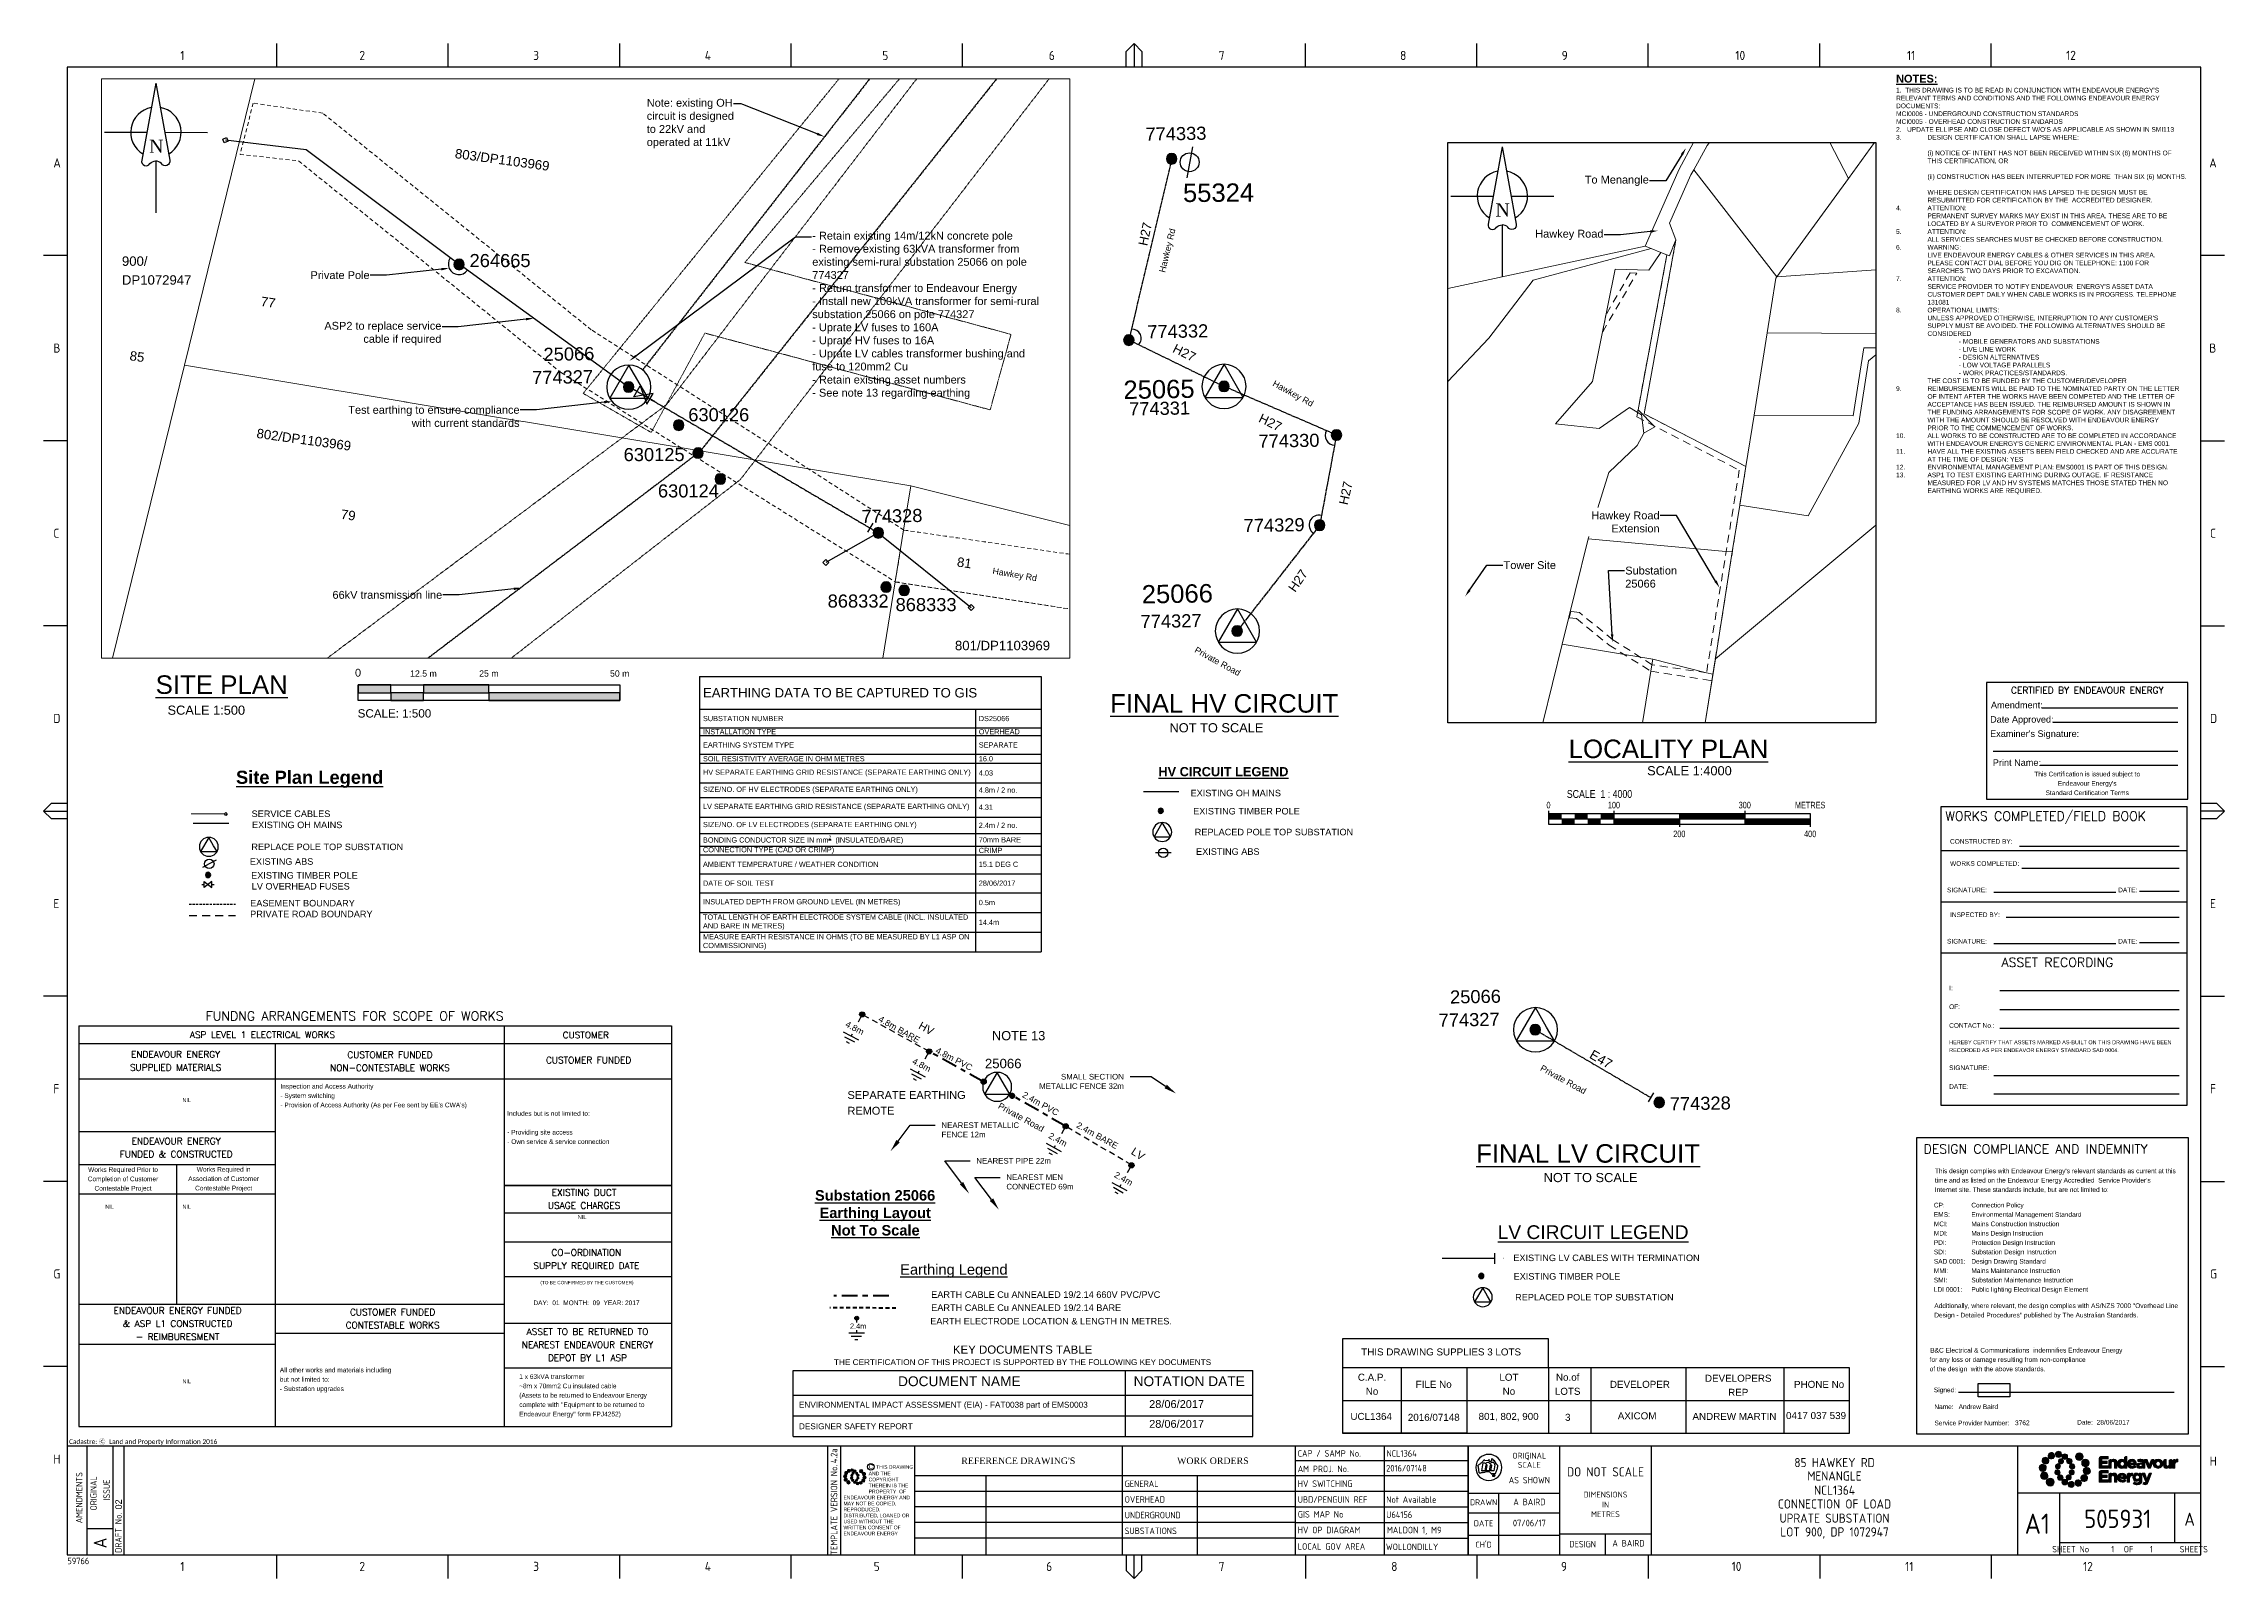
# Paper-space layout 'A1' of a CAD drawing. Header units: metres, sheet in millimetres. Extents: x -21 to 813, y -3 to 583.
# The model-space entities are those that its viewports show. They can reach past a viewport. Long polylines and large blocks are cut down to what shows.
import ezdxf
from ezdxf import colors
from ezdxf.entities.mleader import LeaderData, LeaderLine
from ezdxf.enums import TextEntityAlignment as Align
from ezdxf.math import Vec2, Vec3

# ---------------------------------------------------------------- set-up
doc = ezdxf.new("R2010")
doc.units = ezdxf.units.M
for name, pattern in [('Cable Exist OH', [1, 1, 0]), ('Cable New OH', [6, 4, -2]), ('CHAIN', [6, 3, -1, 1, -1]), ('Dash', [5, 3, -2]), ('HIDDEN', [0.375, 0.25, -0.125]), ('HIDDEN2', [0.1875, 0.125, -0.0625])]:
    doc.linetypes.add(name, pattern=pattern)
for name, color, linetype in [('BASE_SHEET', 7, 'Continuous'), ('Equip_LV_EXT', 7, 'Continuous'), ('Equip_SP_HV_EXT', 7, 'Continuous'), ('Equip_SP_HV_NEW', 7, 'Continuous'), ('Mains_HV_EXT', 7, 'Continuous'), ('Mains_LV_EXT', 7, 'Continuous'), ('Mains_TR_EXT', 7, 'Continuous'), ('Notes', 7, 'Continuous'), ('Services_SP_EXT', 7, 'Continuous'), ('Sub_SP_TR_HV_LV_EXT', 7, 'Continuous'), ('SupportsOH_SP_TR_HV_LV_SL_EXT', 7, 'Continuous'), ('SupportsUG_SP_EXT', 7, 'Continuous')]:
    doc.layers.add(name, color=color, linetype=linetype)
for name, color, linetype, lineweight in [('Cadastre Developer_SP_EXT', 7, 'Continuous', 5), ('Cadastre Easements_SP_EXT', 7, 'Continuous', 5), ('Cadastre Land Parcels_SP_EXT', 7, 'Continuous', 5), ('Cadastre Other Property_SP_EXT', 7, 'HIDDEN', 5), ('Cadastre Roads_SP_EXT', 7, 'Continuous', 5)]:
    doc.layers.add(name, color=color, linetype=linetype, lineweight=lineweight)
doc.styles.add('ARIAL', font='arial.ttf', dxfattribs={"height": 2})
doc.styles.add('DDG Notes', font='arial.ttf')
doc.styles.add('Elec', font='romand__.ttf')
doc.styles.add('HVSW_LABEL', font='arial.ttf')
doc.styles.add('iecARIAL', font='arial.ttf', dxfattribs={"height": 2})
doc.styles.add('iecISOCP', font='isocp.shx')
doc.styles.add('iecNAME', font='times.ttf')
doc.styles.add('iecTimesNewRoman', font='times.ttf')
doc.styles.add('POLE_LABEL', font='arial.ttf')
doc.styles.get("Standard").update_dxf_attribs({"font": 'arial.ttf'})
doc.linetypes.add('Cable New UG', pattern='A,7,-0.25,["x",Standard,S=2,R=0,X=0.2,Y=-0.8],-2.1', length=9.35)
picture_1 = doc.add_image_def('image1.bmp', size_in_pixel=(162, 69))

psp = doc.layouts.new('A1')

# ---------------------------------------------------------------- texts
at = {"layer": 'Cadastre Land Parcels_SP_EXT'}
for s, p in [('803/DP1103969', (136.46, 539.71)), ('802/DP1103969', (60.65, 432.78))]:
    psp.add_text(s, height=3.6, rotation=352.18731, dxfattribs=at).set_placement(p)
at = {"layer": 'Cadastre Land Parcels_SP_EXT', "char_height": 3.6, "width": 14.4628, "attachment_point": 4, "line_spacing_factor": 1.2}
for s, insert in [('900/\\PDP1072947', (9.38, 496.67)), ('801/DP1103969', (327.71, 353.39))]:
    psp.add_mtext(s, dxfattribs=dict(at, insert=insert))
at = {"layer": 'Mains_HV_EXT'}
for rotation, p in [(78.01115, (401.17, 505.9)), (333.90309, (443.43, 439.06)), (78.01115, (477.8, 406.9)), (55.61317, (457.69, 373.51))]:
    psp.add_text('H27', height=3.5, rotation=rotation, dxfattribs=at).set_placement(p)
at = {"layer": 'Mains_LV_EXT'}
psp.add_text('E47', height=3.6, rotation=329.90058, dxfattribs=at).set_placement((569.83, 196.03))
at = {"layer": 'Notes', "color": 7, "style": 'iecARIAL'}
for s, p in [('EXISTING OH MAINS', (417.75, 297.04)), ('SERVICE CABLES', (58.93, 289.13)), ('EXISTING OH MAINS', (59.08, 284.88)), ('EXISTING TIMBER POLE', (418.73, 290.11)), ('REPLACED POLE TOP SUBSTATION', (419.34, 282.14)), ('REPLACE POLE TOP SUBSTATION', (58.84, 276.48)), ('EXISTING ABS', (419.85, 274.68)), ('EXISTING ABS', (58.25, 270.89)), ('EXISTING TIMBER POLE', (58.75, 265.6)), (' LV OVERHEAD FUSES', (58.01, 261.43)), ('EASEMENT BOUNDARY', (58.4, 254.97)), ('PRIVATE ROAD BOUNDARY', (58.4, 250.83)), ('EXISTING TIMBER POLE', (541.19, 112.37)), ('REPLACED POLE TOP SUBSTATION', (541.79, 104.4))]:
    psp.add_text(s, height=2.5, dxfattribs=at).set_placement(p, align=Align.MIDDLE_LEFT)
at = {"layer": 'Notes', "color": 7, "lineweight": -3, "style": 'Elec'}
for s, height, p in [('FUNDNG ARRANGEMENTS FOR SCOPE OF WORKS', 3.5, (41.38, 211.86)), ('ASP LEVEL 1 ELECTRICAL WORKS', 2.5, (35.34, 204.7)), (' CUSTOMER', 2.5, (176.1, 204.58))]:
    psp.add_text(s, height=height, dxfattribs=at).set_placement(p, align=Align.MIDDLE_LEFT)
at = {"layer": 'Notes', "color": 0, "lineweight": -3, "style": 'iecARIAL'}
for s, rotation, p in [('4.8m', 332.55339, (285.57, 207.93)), ('4.8m BARE', 330.54266, (298.21, 209.97)), ('4.8m', 332.55339, (311.13, 193.79)), ('2.4m', 331.10202, (363.2, 165.39)), ('2.4m BARE', 331.10202, (373.85, 169.39)), ('2.4m', 331.10202, (388.31, 150.45))]:
    psp.add_text(s, height=2.4, rotation=rotation, dxfattribs=at).set_placement(p)
at = {"layer": 'Notes', "color": 7, "lineweight": -3, "style": 'Elec'}
psp.add_text('CUSTOMER FUNDED', height=2.5, dxfattribs=at).set_placement((187.71, 195), align=Align.MIDDLE_CENTER)
at = {"layer": 'Notes', "color": 7, "lineweight": -3}
for s, height, p in [('(TO BE CONFIRMED BY THE CUSTOMER)', 1.2816, (187.08, 110.01)), ('DAY:  01  MONTH:  09  YEAR: 2017', 1.79, (186.9, 102.27))]:
    psp.add_text(s, height=height, dxfattribs=at).set_placement(p, align=Align.MIDDLE_CENTER)
at = {"layer": 'Notes', "color": 0, "lineweight": -3, "style": 'iecARIAL'}
psp.add_text('2.4m', height=2, dxfattribs=at).set_placement((287.6, 92.35))
at = {"layer": 'Notes', "color": 7}
for s, height, p in [('THIS DRAWING SUPPLIES 3 LOTS', 2.685, (513.5, 83.5)), ('FILE No', 2.685, (510.65, 71.12)), ('DEVELOPER', 2.685, (589.46, 71.12)), ('PHONE No', 2.685, (657.93, 71.11)), ('UCL1364', 2.685, (486.76, 58.86)), ('2016/07148', 2.685, (510.68, 58.51)), ('801, 802, 900', 2.685, (539.28, 58.86)), ('3', 2.69, (561.88, 58.51)), ('AXICOM', 2.685, (588.39, 59.08)), ('0417 037 539 ', 2.685, (657.28, 59.18))]:
    psp.add_text(s, height=height, dxfattribs=at).set_placement(p, align=Align.MIDDLE_CENTER)
at = {"layer": 'Notes', "insert": (687.34, 571.51), "char_height": 3, "width": 107.9721, "attachment_point": 1, "style": 'iecISOCP'}
psp.add_mtext("{\\fArial|b1|i0|c0|p34;\\LNOTES:\\P\\fArial|b0|i0|c0|p34;\\H0.6x;\\l1.  THIS DRAWING IS TO BE READ IN CONJUNCTION WITH ENDEAVOUR ENERGY'S RELEVANT TERMS AND CONDITIONS AND THE FOLLOWING ENDEAVOUR ENERGY DOCUMENTS:\\PMCI0006 - UNDERGROUND CONSTRUCTION STANDARDS\\PMCI0005 - OVERHEAD CONSTRUCTION STANDARDS\\P2.   UPDATE ELLIPSE AND CLOSE DEFECT W/O'S AS APPLICABLE AS SHOWN IN SMI113\\P3.^I\\C7;DESIGN CERTIFICATION SHALL LAPSE WHERE:\\P\\P\\pl12;(i) NOTICE OF INTENT HAS NOT BEEN RECEIVED WITHIN SIX (6) MONTHS OF THIS CERTIFICATION, OR\\P\\pl0;\\P\\pl12;(ii) CONSTRUCTION HAS BEEN INTERRUPTED FOR MORE  THAN SIX (6) MONTHS.\\P\\PWHERE DESIGN CERTIFICATION HAS LAPSED THE DESIGN MUST BE RESUBMITTED FOR CERTIFICATION BY THE  ACCREDITED DESIGNER.\\P\\pl0;4. ^IATTENTION: \\P\\pl12;\\C256;PERMANENT SURVEY MARKS MAY EXIST IN THIS AREA. THESE ARE TO BE LOCATED BY A SURVEYOR PRIOR TO  COMMENCEMENT OF WORK.\\P\\pi-12;\\C7;5.^IATTENTION:\\P\\pi0;ALL SERVICES SEARCHES MUST BE CHECKED BEFORE CONSTRUCTION.\\P\\pi-12;6.^IWARNING:\\P\\pi0;LIVE ENDEAVOUR ENERGY CABLES & OTHER SERVICES IN THIS AREA. PLEASE CONTACT DIAL BEFORE YOU DIG ON TELEPHONE: 1100 FOR SEARCHES TWO DAYS PRIOR TO EXCAVATION.\\P\\pi-12;7.^IATTENTION:\\P\\pi0;SERVICE PROVIDER TO NOTIFY ENDEAVOUR  ENERGY'S ASSET DATA CUSTOMER DEPT DAILY WHEN CABLE WORKS IS IN PROGRESS. TELEPHONE 131081\\P\\pi-12;8.^IOPERATIONAL LIMITS:\\P\\pi0;\\C256;UNLESS APPROVED OTHERWISE, INTERRUPTION TO ANY CUSTOMER'S SUPPLY MUST BE AVOIDED. THE FOLLOWING ALTERNATIVES SHOULD BE CONSIDERED\\P\\pl0;^I^I- MOBILE GENERATORS AND SUBSTATIONS\\P^I^I- LIVE LINE WORK\\P^I^I- DESIGN ALTERNATIVES\\P^I^I- LOW VOLTAGE PARALLELS\\P^I^I- WORK PRACTICES/STANDARDS.\\P\\pl12;THE COST IS TO BE FUNDED BY THE CUSTOMER/DEVELOPER\\P\\pi-12;9.^IREIMBURSEMENTS WILL BE PAID TO THE NOMINATED PARTY ON THE LETTER OF INTENT AFTER THE WORKS HAVE BEEN COMPETED AND THE LETTER OF ACCEPTANCE HAS BEEN ISSUED. THE REIMBURSED AMOUNT IS SHOWN IN THE FUNDING ARRANGEMENTS FOR SCOPE OF WORK. ANY DISAGREEMENT WITH THE AMOUNT SHOULD BE RESOLVED WITH ENDEAVOUR ENERGY PRIOR TO THE COMMENCEMENT OF WORKS.\\P10.^IALL WORKS TO BE CONSTRUCTED ARE TO BE COMPLETED IN ACCORDANCE WITH ENDEAVOUR ENERGY'S GENERIC ENVIRONMENTAL PLAN - EMS 0001.\\P11.^IHAVE ALL THE EXISTING ASSETS BEEN FIELD CHECKED AND ARE ACCURATE AT THE TIME OF DESIGN: YES\\P12.^IENVIRONMENTAL MANAGEMENT PLAN: EMS0001 IS PART OF THIS DESIGN.\\P13.^IASP1 TO TEST EXISTING EARTHING DURING OUTAGE. IF RESISTANCE MEASURED FOR LV AND HV SYSTEMS MATCHES THOSE STATED THEN NO EARTHING WORKS ARE REQUIRED.}", dxfattribs=at)
at = {"layer": 'Notes', "color": 7, "ltscale": 0.5, "char_height": 2.4, "width": 29.8491, "attachment_point": 1, "style": 'ARIAL'}
for s, insert, rotation in [('Hawkey Rd', (405.67, 496.31), 76.4432), ('Hawkey Rd', (450.01, 454.89), 331.28271), ('Hawkey Rd', (342.31, 383.16), 350.5399), ('Private Road', (552.27, 193.3), 331.28271)]:
    psp.add_mtext(s, dxfattribs=dict(at, insert=insert, rotation=rotation))
at = {"layer": 'Notes', "attachment_point": 1}
for s, width, insert, char_height in [('\\pi20.107;{\\LSITE PLAN}', 89.4593, (2.15, 342), 7.0702), ('{\\LFINAL HV CIRCUIT}', 90.4239, (386.98, 334.84), 7.0702), ('SCALE 1:500', 33.6343, (26.81, 330.46), 3.5), ('NOT TO SCALE', 37.8014, (409.7, 323.74), 3.5), ('{\\LLOCALITY PLAN}', 90.4239, (562.22, 317.46), 7.0702), ('SCALE 1:4000', 33.6343, (592.21, 307.32), 3.5), ('{\\LFINAL LV CIRCUIT}', 85.8385, (526.84, 162.88), 7.0702), ('NOT TO SCALE', 37.8014, (552.67, 151.88), 3.5)]:
    psp.add_mtext_dynamic_manual_height_columns(s, width=width, gutter_width=4, heights=[0], dxfattribs=dict(at, insert=insert, char_height=char_height))
for s, insert, char_height, width in [('\\pi27.064;{\\fArial|b1|i0|c0|p34;\\LSite Plan Legend}', (25.91, 305.57), 5, 109.7111), ('\\pi17.826;{\\fArial|b1|i0|c0|p34;\\LHV CIRCUIT LEGEND}', (387.6, 306.98), 3.5, 84.7621), ('\\pi1.1249;{\\fArial|b1|i0|c0|p34;\\LSubstation 25066 \\P\\pi2.8767;Earthing Layout\\P\\pi7.2941;Not To Scale}', (273.09, 145.32), 4, 47.8106)]:
    psp.add_mtext(s, dxfattribs=dict(at, insert=insert, char_height=char_height, width=width))
at = {"layer": 'Notes', "lineweight": -3, "char_height": 3, "width": 4.8433, "attachment_point": 1, "line_spacing_factor": 1.2}
for s, insert, rotation in [('HV', (314.94, 209.85), 330.94723), ('LV', (396.36, 161.86), 326.94696)]:
    psp.add_mtext(s, dxfattribs=dict(at, insert=insert, rotation=rotation))
at = {"layer": 'Notes', "lineweight": -3, "attachment_point": 1, "line_spacing_factor": 1.2}
for s, insert, char_height, width in [('NOTE 13', (341.85, 206.1), 3.5, 38.1399), ('SEPARATE EARTHING\\PREMOTE', (286.63, 183.16), 3, 45.7679)]:
    psp.add_mtext(s, dxfattribs=dict(at, insert=insert, char_height=char_height, width=width))
at = {"layer": 'Notes', "color": 7, "lineweight": -3, "char_height": 2.5, "attachment_point": 5, "line_spacing_factor": 1.2, "style": 'Elec'}
for s, insert in [('ENDEAVOUR ENERGY \\PSUPPLIED MATERIALS', (29.89, 194.7)), ('CUSTOMER FUNDED \\PNON-CONTESTABLE WORKS', (111.8, 194.55)), ('ENDEAVOUR ENERGY \\PFUNDED & CONSTRUCTED', (30.1, 161.55)), ('EXISTING DUCT\\PUSAGE CHARGES', (185.97, 141.95)), ('CO-ORDINATION\\PSUPPLY REQUIRED DATE', (186.85, 118.84)), ('CUSTOMER FUNDED\\PCONTESTABLE WORKS', (112.8, 96.23)), ('ASSET TO BE RETURNED TO\\PNEAREST ENDEAVOUR ENERGY\\PDEPOT BY L1 ASP', (187.29, 86.24))]:
    psp.add_mtext(s, dxfattribs=dict(at, insert=insert))
at = {"layer": 'Notes', "color": 7, "lineweight": -3, "line_spacing_factor": 1.2}
for s, insert, char_height, width, attachment_point in [("Inspection and Access Authority\\P- System switching\\P- Provision of Access Authority (As per Fee sent by EE's CWA's)", (69.92, 185.91), 1.79, 83.976, 1), ('NIL', (32.51, 179.72), 1.5, 32.6321, 4), ('Includes but is not limited to:\\P\\P- Providing site access\\P- Own service & service connection', (156.61, 169.23), 1.79, 56.9992, 4), ('Works Required Prior to Completion of Customer Contestable Project', (9.8, 149.34), 1.79, 30.6517, 5), ('Works Required in Association of Customer Contestable Project', (48.25, 149.41), 1.79, 30.6517, 5), ('NIL', (3.03, 139), 1.5, 32.6321, 4), ('NIL', (32.51, 139), 1.5, 32.6321, 4), ('NIL', (183.61, 135.01), 1.5, 32.6321, 4), ('All other works and materials including\\Pbut not limited to:\\P- Substation upgrades', (69.71, 72.74), 1.79, 71.0135, 4), ('1 x 63kVA transformer\\P~8m x 70mm2 Cu insulated cable\\P(Assets to be returned to Endeavour Energy complete with "Equipment to be returned to Endeavour Energy" form FPJ4252)', (161.21, 66.65), 1.79, 59.1501, 4), ('NIL', (32.51, 72.29), 1.5, 32.6321, 4)]:
    psp.add_mtext(s, dxfattribs=dict(at, insert=insert, char_height=char_height, width=width, attachment_point=attachment_point))
at = {"layer": 'Notes', "insert": (510.04, 131.89), "char_height": 5.25, "width": 122.1371, "attachment_point": 1, "line_spacing_factor": 0.48}
psp.add_mtext('\\pi25.058;{\\LLV CIRCUIT LEGEND}', dxfattribs=at)
at = {"layer": 'Notes', "ltscale": 5, "insert": (293.91, 117.01), "char_height": 4, "attachment_point": 1}
psp.add_mtext_dynamic_manual_height_columns('\\pi12.89;{\\LEarthing Legend}', width=65.9458, gutter_width=4, heights=[0], dxfattribs=at)
at = {"layer": 'Notes', "color": 7, "insert": (541.08, 120.7), "char_height": 2.5, "attachment_point": 1, "line_spacing_factor": 0.672, "style": 'iecARIAL'}
psp.add_mtext_dynamic_manual_height_columns('EXISTING LV CABLES WITH TERMINATION', width=109.2264, gutter_width=4, heights=[0], dxfattribs=at)
at = {"layer": 'Notes', "color": 7, "lineweight": -3, "insert": (30.66, 94.31), "char_height": 2.5, "width": 75.5225, "attachment_point": 5, "line_spacing_factor": 1.2, "style": 'Elec'}
psp.add_mtext('ENDEAVOUR ENERGY FUNDED \\P& ASP L1 CONSTRUCTED \\P- REIMBURESMENT', dxfattribs=at)
at = {"layer": 'Notes', "color": 7, "insert": (318.64, 106.66), "char_height": 2.5, "width": 106.6205, "attachment_point": 1, "line_spacing_factor": 1.2}
psp.add_mtext('EARTH CABLE Cu ANNEALED 19/2.14 660V PVC/PVC\\PEARTH CABLE Cu ANNEALED 19/2.14 BARE', dxfattribs=at)
at = {"layer": 'Notes', "color": 7, "insert": (318.26, 96.5), "char_height": 2.5, "width": 93.0197, "attachment_point": 1}
psp.add_mtext('EARTH ELECTRODE LOCATION & LENGTH IN METRES.', dxfattribs=at)
at = {"layer": 'Notes', "color": 7, "char_height": 2.685, "attachment_point": 5, "line_spacing_factor": 1.2}
for s, insert in [('C.A.P.\\PNo', (487.08, 71.12)), ('LOT\\PNo', (539.4, 71.12)), ('No.of\\PLOTS', (561.85, 71.12)), ('DEVELOPERS\\PREP', (627.02, 70.76)), ('ANDREW MARTIN', (625.58, 58.86))]:
    psp.add_mtext(s, dxfattribs=dict(at, insert=insert))
at = {"layer": 'Notes', "char_height": 3, "attachment_point": 1, "style": 'ARIAL'}
for insert in [(401.92, 65.07), (401.92, 57.51)]:
    psp.add_mtext_dynamic_manual_height_columns('28/06/2017', width=8.6501, gutter_width=182.44, heights=[0], dxfattribs=dict(at, insert=insert))

msp = doc.modelspace()

# ---------------------------------------------------------------- texts
at = {"layer": 'Cadastre Land Parcels_SP_EXT'}
for s, rotation, p in [('77', 351.8601, (288172.17, 6216782.85)), ('85', 351.8601, (288147.12, 6216772.48)), ('79', 352.1873, (288187.48, 6216742.19)), ('81', 352.1876, (288305.2, 6216733.07))]:
    msp.add_text(s, height=1.8, rotation=rotation, dxfattribs=at).set_placement(p)

# ---------------------------------------------------------------- blocks, each defined once
blk = doc.blocks.new('NorthPnt 11(NP11)')
for p, q in [((-19.7, 0.02), (-3.49, 0)), ((3.32, 0), (19.7, -0.02)), ((-0.08, -10.94), (-0.08, -30.8))]:
    blk.add_line(p, q)
for points in [[(-0.08, 18.81), (-5.43, -10.68, 0.877048), (-2.29, -11.9, -0.1543), (-0.08, -10.94, 0.090511)], [(-0.08, 18.81), (5.26, -10.68, -0.877048), (2.13, -11.9, 0.1543), (-0.08, -10.94, -0.090511)]]:
    blk.add_lwpolyline(points, format="xyb")
for start, end in [(100.5988, 238.86433), (300.09942, 80.43745)]:
    blk.add_arc((0, 0), 9.64, start, end)
at = {"color": 7, "style": 'iecNAME'}
blk.add_text('N', height=5.02, dxfattribs=at).set_placement((-2.62, -7.82))
blk = doc.blocks.new('A$C30A46249')
at = {"color": 7, "lineweight": -3, "insert": (6.92, 4.97), "char_height": 1.79, "attachment_point": 7, "line_spacing_factor": 1.2}
blk.add_mtext('{\\fCalibri|b0|i0|c0|p34;\\C256;Cadastre: \\fMS Gothic|b0|i0|c128|p49;\\C250;\\c2236962;Ⓒ\\fMS Gothic|b0|i0|c0|p49; \\fCalibri|b0|i0|c0|p34;\\C256;Land and Property Information 2016}', dxfattribs=at)
blk = doc.blocks.new('EE_LOGO_SMALL')
at = {"layer": 'Notes'}
h = blk.add_hatch(color=256, dxfattribs=at)
edge = h.paths.add_edge_path()
edge.add_spline(control_points=[(-8.4, 2), (-9.2, 2), (-9.8, 1.4), (-9.8, 0.7), (-9.9, -0.1), (-9.3, -0.7), (-8.6, -0.8), (-7.8, -0.8), (-7.2, -0.2), (-7.1, 0.5), (-7.1, 1.3), (-7.7, 1.9), (-8.4, 2)], knot_values=[0, 0, 0, 0, 1, 1, 1, 2, 2, 2, 3, 3, 3, 4, 4, 4, 4], degree=3, periodic=0)
h = blk.add_hatch(color=256, dxfattribs=at)
edge = h.paths.add_edge_path()
edge.add_spline(control_points=[(-6.8, 4.5), (-7.4, 4.8), (-8.2, 4.6), (-8.6, 4), (-8.9, 3.4), (-8.7, 2.6), (-8.1, 2.2), (-7.5, 1.9), (-6.7, 2.1), (-6.3, 2.7), (-6, 3.3), (-6.2, 4.1), (-6.8, 4.5)], knot_values=[0, 0, 0, 0, 1, 1, 1, 2, 2, 2, 3, 3, 3, 4, 4, 4, 4], degree=3, periodic=0)
h = blk.add_hatch(color=256, dxfattribs=at)
edge = h.paths.add_edge_path()
edge.add_spline(control_points=[(-4.2, 5.9), (-4.6, 6.5), (-5.3, 6.6), (-5.9, 6.3), (-6.4, 5.9), (-6.6, 5.1), (-6.2, 4.6), (-5.9, 4), (-5.1, 3.8), (-4.6, 4.2), (-4, 4.6), (-3.8, 5.3), (-4.2, 5.9)], knot_values=[0, 0, 0, 0, 1, 1, 1, 2, 2, 2, 3, 3, 3, 4, 4, 4, 4], degree=3, periodic=0)
h = blk.add_hatch(color=256, dxfattribs=at)
edge = h.paths.add_edge_path()
edge.add_spline(control_points=[(-1.3, 5.9), (-1.4, 6.5), (-2, 7), (-2.6, 6.9), (-3.3, 6.9), (-3.7, 6.3), (-3.7, 5.6), (-3.6, 5), (-3, 4.5), (-2.4, 4.6), (-1.7, 4.7), (-1.3, 5.2), (-1.3, 5.9)], knot_values=[0, 0, 0, 0, 1, 1, 1, 2, 2, 2, 3, 3, 3, 4, 4, 4, 4], degree=3, periodic=0)
h = blk.add_hatch(color=256, dxfattribs=at)
edge = h.paths.add_edge_path()
edge.add_spline(control_points=[(-2.5, 2.1), (-3, 2.2), (-3.5, 1.9), (-3.6, 1.3), (-3.7, 0.8), (-3.4, 0.3), (-2.9, 0.2), (-2.4, 0.1), (-1.9, 0.4), (-1.8, 0.9), (-1.7, 1.5), (-2, 2), (-2.5, 2.1)], knot_values=[0, 0, 0, 0, 1, 1, 1, 2, 2, 2, 3, 3, 3, 4, 4, 4, 4], degree=3, periodic=0)
h = blk.add_hatch(color=256, dxfattribs=at)
edge = h.paths.add_edge_path()
edge.add_spline(control_points=[(1, 4.9), (1, 4.3), (0.5, 3.8), (-0.1, 3.8), (-0.7, 3.8), (-1.2, 4.3), (-1.2, 4.9), (-1.2, 5.5), (-0.7, 6), (-0.1, 6), (0.5, 6), (1, 5.5), (1, 4.9)], knot_values=[0, 0, 0, 0, 1, 1, 1, 2, 2, 2, 3, 3, 3, 4, 4, 4, 4], degree=3, periodic=0)
edge = h.paths.add_edge_path()
edge.add_spline(control_points=[(-1.4, 4), (-1.9, 4.1), (-2.4, 3.8), (-2.5, 3.3), (-2.6, 2.7), (-2.3, 2.2), (-1.8, 2.1), (-1.3, 2), (-0.7, 2.3), (-0.6, 2.9), (-0.5, 3.4), (-0.9, 3.9), (-1.4, 4)], knot_values=[0, 0, 0, 0, 1, 1, 1, 2, 2, 2, 3, 3, 3, 4, 4, 4, 4], degree=3, periodic=0)
h = blk.add_hatch(color=256, dxfattribs=at)
edge = h.paths.add_edge_path()
edge.add_spline(control_points=[(2.3, 2.4), (2.8, 2.8), (2.8, 3.4), (2.4, 3.9), (2, 4.3), (1.4, 4.3), (0.9, 3.9), (0.5, 3.6), (0.5, 2.9), (0.9, 2.5), (1.2, 2), (1.9, 2), (2.3, 2.4)], knot_values=[0, 0, 0, 0, 1, 1, 1, 2, 2, 2, 3, 3, 3, 4, 4, 4, 4], degree=3, periodic=0)
edge = h.paths.add_edge_path()
edge.add_spline(control_points=[(1, 4.9), (1, 4.3), (0.5, 3.8), (-0.1, 3.8), (-0.7, 3.8), (-1.2, 4.3), (-1.2, 4.9), (-1.2, 5.5), (-0.7, 6), (-0.1, 6), (0.5, 6), (1, 5.5), (1, 4.9)], knot_values=[0, 0, 0, 0, 1, 1, 1, 2, 2, 2, 3, 3, 3, 4, 4, 4, 4], degree=3, periodic=0)
h = blk.add_hatch(color=256, dxfattribs=at)
edge = h.paths.add_edge_path()
edge.add_spline(control_points=[(1, 4.9), (1, 4.3), (0.5, 3.8), (-0.1, 3.8), (-0.7, 3.8), (-1.2, 4.3), (-1.2, 4.9), (-1.2, 5.5), (-0.7, 6), (-0.1, 6), (0.5, 6), (1, 5.5), (1, 4.9)], knot_values=[0, 0, 0, 0, 1, 1, 1, 2, 2, 2, 3, 3, 3, 4, 4, 4, 4], degree=3, periodic=0)
edge = h.paths.add_edge_path(flags=16)
edge.add_spline(control_points=[(1, 4.9), (1, 4.3), (0.5, 3.8), (-0.1, 3.8), (-0.7, 3.8), (-1.2, 4.3), (-1.2, 4.9), (-1.2, 5.5), (-0.7, 6), (-0.1, 6), (0.5, 6), (1, 5.5), (1, 4.9)], knot_values=[0, 0, 0, 0, 1, 1, 1, 2, 2, 2, 3, 3, 3, 4, 4, 4, 4], degree=3, periodic=0)
h = blk.add_hatch(color=256, dxfattribs=at)
edge = h.paths.add_edge_path()
edge.add_spline(control_points=[(3, 0.2), (3.5, 0.3), (3.8, 0.9), (3.7, 1.4), (3.6, 1.9), (3, 2.3), (2.5, 2.1), (1.9, 2), (1.6, 1.4), (1.8, 0.9), (1.9, 0.4), (2.5, 0.1), (3, 0.2)], knot_values=[0, 0, 0, 0, 1, 1, 1, 2, 2, 2, 3, 3, 3, 4, 4, 4, 4], degree=3, periodic=0)
h = blk.add_hatch(color=256, dxfattribs=at)
edge = h.paths.add_edge_path()
edge.add_spline(control_points=[(7, 4.9), (7, 4), (6.3, 3.4), (5.5, 3.4), (4.6, 3.4), (4, 4), (4, 4.9), (4, 5.7), (4.6, 6.4), (5.5, 6.4), (6.3, 6.4), (7, 5.7), (7, 4.9)], knot_values=[0, 0, 0, 0, 1, 1, 1, 2, 2, 2, 3, 3, 3, 4, 4, 4, 4], degree=3, periodic=0)
h = blk.add_hatch(color=256, dxfattribs=at)
edge = h.paths.add_edge_path()
edge.add_spline(control_points=[(8.4, 1.1), (9.1, 1.5), (9.4, 2.3), (9.1, 3), (8.8, 3.7), (7.9, 4.1), (7.2, 3.8), (6.5, 3.4), (6.2, 2.6), (6.5, 1.9), (6.8, 1.2), (7.7, 0.8), (8.4, 1.1)], knot_values=[0, 0, 0, 0, 1, 1, 1, 2, 2, 2, 3, 3, 3, 4, 4, 4, 4], degree=3, periodic=0)
h = blk.add_hatch(color=256, dxfattribs=at)
edge = h.paths.add_edge_path()
edge.add_spline(control_points=[(8.3, -1.9), (9, -1.9), (9.7, -1.4), (9.7, -0.6), (9.7, 0.1), (9.2, 0.8), (8.4, 0.8), (7.7, 0.8), (7, 0.3), (7, -0.5), (6.9, -1.2), (7.5, -1.9), (8.3, -1.9)], knot_values=[0, 0, 0, 0, 1, 1, 1, 2, 2, 2, 3, 3, 3, 4, 4, 4, 4], degree=3, periodic=0)
h = blk.add_hatch(color=256, dxfattribs=at)
edge = h.paths.add_edge_path()
edge.add_spline(control_points=[(-8.5, -1.1), (-9.2, -1.4), (-9.6, -2.3), (-9.3, -3), (-8.9, -3.7), (-8.1, -4), (-7.4, -3.7), (-6.7, -3.4), (-6.3, -2.5), (-6.6, -1.8), (-7, -1.1), (-7.8, -0.8), (-8.5, -1.1)], knot_values=[0, 0, 0, 0, 1, 1, 1, 2, 2, 2, 3, 3, 3, 4, 4, 4, 4], degree=3, periodic=0)
h = blk.add_hatch(color=256, dxfattribs=at)
edge = h.paths.add_edge_path()
edge.add_spline(control_points=[(-7.1, -4.8), (-7.1, -4), (-6.5, -3.3), (-5.6, -3.3), (-4.8, -3.3), (-4.1, -4), (-4.1, -4.8), (-4.1, -5.7), (-4.8, -6.3), (-5.6, -6.3), (-6.5, -6.3), (-7.1, -5.7), (-7.1, -4.8)], knot_values=[0, 0, 0, 0, 1, 1, 1, 2, 2, 2, 3, 3, 3, 4, 4, 4, 4], degree=3, periodic=0)
h = blk.add_hatch(color=256, dxfattribs=at)
edge = h.paths.add_edge_path()
edge.add_spline(control_points=[(-3.1, -0.2), (-3.7, -0.3), (-4, -0.8), (-3.8, -1.4), (-3.7, -1.9), (-3.2, -2.2), (-2.6, -2.1), (-2.1, -1.9), (-1.8, -1.4), (-1.9, -0.9), (-2.1, -0.3), (-2.6, 0), (-3.1, -0.2)], knot_values=[0, 0, 0, 0, 1, 1, 1, 2, 2, 2, 3, 3, 3, 4, 4, 4, 4], degree=3, periodic=0)
h = blk.add_hatch(color=256, dxfattribs=at)
edge = h.paths.add_edge_path()
edge.add_spline(control_points=[(-2.5, -2.3), (-2.9, -2.7), (-3, -3.4), (-2.6, -3.8), (-2.2, -4.2), (-1.5, -4.3), (-1.1, -3.9), (-0.7, -3.5), (-0.6, -2.8), (-1, -2.4), (-1.4, -2), (-2, -1.9), (-2.5, -2.3)], knot_values=[0, 0, 0, 0, 1, 1, 1, 2, 2, 2, 3, 3, 3, 4, 4, 4, 4], degree=3, periodic=0)
h = blk.add_hatch(color=256, dxfattribs=at)
edge = h.paths.add_edge_path()
edge.add_spline(control_points=[(-1.2, -4.8), (-1.2, -4.2), (-0.7, -3.7), (-0.1, -3.7), (0.5, -3.7), (1, -4.2), (1, -4.8), (1, -5.4), (0.5, -5.9), (-0.1, -5.9), (-0.7, -5.9), (-1.2, -5.4), (-1.2, -4.8)], knot_values=[0, 0, 0, 0, 1, 1, 1, 2, 2, 2, 3, 3, 3, 4, 4, 4, 4], degree=3, periodic=0)
h = blk.add_hatch(color=256, dxfattribs=at)
edge = h.paths.add_edge_path()
edge.add_spline(control_points=[(1.2, -3.9), (1.7, -4.1), (2.2, -3.7), (2.3, -3.2), (2.5, -2.7), (2.1, -2.2), (1.6, -2.1), (1.1, -2), (0.6, -2.3), (0.5, -2.8), (0.4, -3.3), (0.7, -3.8), (1.2, -3.9)], knot_values=[0, 0, 0, 0, 1, 1, 1, 2, 2, 2, 3, 3, 3, 4, 4, 4, 4], degree=3, periodic=0)
h = blk.add_hatch(color=256, dxfattribs=at)
edge = h.paths.add_edge_path()
edge.add_spline(control_points=[(1.2, -5.8), (1.3, -6.5), (1.8, -6.9), (2.5, -6.9), (3.1, -6.8), (3.6, -6.2), (3.5, -5.6), (3.4, -5), (2.9, -4.5), (2.2, -4.6), (1.6, -4.6), (1.1, -5.2), (1.2, -5.8)], knot_values=[0, 0, 0, 0, 1, 1, 1, 2, 2, 2, 3, 3, 3, 4, 4, 4, 4], degree=3, periodic=0)
h = blk.add_hatch(color=256, dxfattribs=at)
edge = h.paths.add_edge_path()
edge.add_spline(control_points=[(2.4, -2), (2.9, -2.1), (3.4, -1.8), (3.5, -1.3), (3.6, -0.8), (3.3, -0.3), (2.8, -0.2), (2.2, -0.1), (1.7, -0.4), (1.6, -0.9), (1.5, -1.4), (1.8, -1.9), (2.4, -2)], knot_values=[0, 0, 0, 0, 1, 1, 1, 2, 2, 2, 3, 3, 3, 4, 4, 4, 4], degree=3, periodic=0)
h = blk.add_hatch(color=256, dxfattribs=at)
edge = h.paths.add_edge_path()
edge.add_spline(control_points=[(4, -5.8), (4.4, -6.4), (5.2, -6.6), (5.7, -6.2), (6.3, -5.8), (6.5, -5.1), (6.1, -4.5), (5.7, -4), (5, -3.8), (4.4, -4.2), (3.8, -4.5), (3.7, -5.3), (4, -5.8)], knot_values=[0, 0, 0, 0, 1, 1, 1, 2, 2, 2, 3, 3, 3, 4, 4, 4, 4], degree=3, periodic=0)
h = blk.add_hatch(color=256, dxfattribs=at)
edge = h.paths.add_edge_path()
edge.add_spline(control_points=[(6.7, -4.4), (7.3, -4.8), (8.1, -4.6), (8.4, -4), (8.8, -3.3), (8.6, -2.6), (8, -2.2), (7.3, -1.8), (6.6, -2.1), (6.2, -2.7), (5.8, -3.3), (6, -4.1), (6.7, -4.4)], knot_values=[0, 0, 0, 0, 1, 1, 1, 2, 2, 2, 3, 3, 3, 4, 4, 4, 4], degree=3, periodic=0)
at = {"layer": 'Notes', "lineweight": 0}
for points in [[(1.8, 2.1), (1.8, 2.1)], [(-2, -2.1), (-2, -2.1)]]:
    blk.add_lwpolyline(points, dxfattribs=at)
for points in [[(-8.4, 2), (-9.2, 2), (-9.8, 1.4), (-9.8, 0.7), (-9.9, -0.1), (-9.3, -0.7), (-8.6, -0.8), (-7.8, -0.8), (-7.2, -0.2), (-7.1, 0.5), (-7.1, 1.3), (-7.7, 1.9), (-8.4, 2)], [(-6.8, 4.5), (-7.4, 4.8), (-8.2, 4.6), (-8.6, 4), (-8.9, 3.4), (-8.7, 2.6), (-8.1, 2.2), (-7.5, 1.9), (-6.7, 2.1), (-6.3, 2.7), (-6, 3.3), (-6.2, 4.1), (-6.8, 4.5)], [(-4.2, 5.9), (-4.6, 6.5), (-5.3, 6.6), (-5.9, 6.3), (-6.4, 5.9), (-6.6, 5.1), (-6.2, 4.6), (-5.9, 4), (-5.1, 3.8), (-4.6, 4.2), (-4, 4.6), (-3.8, 5.3), (-4.2, 5.9)], [(-1.3, 5.9), (-1.4, 6.5), (-2, 7), (-2.6, 6.9), (-3.3, 6.9), (-3.7, 6.3), (-3.7, 5.6), (-3.6, 5), (-3, 4.5), (-2.4, 4.6), (-1.7, 4.7), (-1.3, 5.2), (-1.3, 5.9)], [(-2.5, 2.1), (-3, 2.2), (-3.5, 1.9), (-3.6, 1.3), (-3.7, 0.8), (-3.4, 0.3), (-2.9, 0.2), (-2.4, 0.1), (-1.9, 0.4), (-1.8, 0.9), (-1.7, 1.5), (-2, 2), (-2.5, 2.1)], [(-1.4, 4), (-1.9, 4.1), (-2.4, 3.8), (-2.5, 3.3), (-2.6, 2.7), (-2.3, 2.2), (-1.8, 2.1), (-1.3, 2), (-0.7, 2.3), (-0.6, 2.9), (-0.5, 3.4), (-0.9, 3.9), (-1.4, 4)], [(1, 4.9), (1, 4.3), (0.5, 3.8), (-0.1, 3.8), (-0.7, 3.8), (-1.2, 4.3), (-1.2, 4.9), (-1.2, 5.5), (-0.7, 6), (-0.1, 6), (0.5, 6), (1, 5.5), (1, 4.9)], [(1, 4.9), (1, 4.3), (0.5, 3.8), (-0.1, 3.8), (-0.7, 3.8), (-1.2, 4.3), (-1.2, 4.9), (-1.2, 5.5), (-0.7, 6), (-0.1, 6), (0.5, 6), (1, 5.5), (1, 4.9)], [(2.3, 2.4), (2.8, 2.8), (2.8, 3.4), (2.4, 3.9), (2, 4.3), (1.4, 4.3), (0.9, 3.9), (0.5, 3.6), (0.5, 2.9), (0.9, 2.5), (1.2, 2), (1.9, 2), (2.3, 2.4)], [(3, 0.2), (3.5, 0.3), (3.8, 0.9), (3.7, 1.4), (3.6, 1.9), (3, 2.3), (2.5, 2.1), (1.9, 2), (1.6, 1.4), (1.8, 0.9), (1.9, 0.4), (2.5, 0.1), (3, 0.2)], [(7, 4.9), (7, 4), (6.3, 3.4), (5.5, 3.4), (4.6, 3.4), (4, 4), (4, 4.9), (4, 5.7), (4.6, 6.4), (5.5, 6.4), (6.3, 6.4), (7, 5.7), (7, 4.9)], [(8.4, 1.1), (9.1, 1.5), (9.4, 2.3), (9.1, 3), (8.8, 3.7), (7.9, 4.1), (7.2, 3.8), (6.5, 3.4), (6.2, 2.6), (6.5, 1.9), (6.8, 1.2), (7.7, 0.8), (8.4, 1.1)], [(8.3, -1.9), (9, -1.9), (9.7, -1.4), (9.7, -0.6), (9.7, 0.1), (9.2, 0.8), (8.4, 0.8), (7.7, 0.8), (7, 0.3), (7, -0.5), (6.9, -1.2), (7.5, -1.9), (8.3, -1.9)], [(-8.5, -1.1), (-9.2, -1.4), (-9.6, -2.3), (-9.3, -3), (-8.9, -3.7), (-8.1, -4), (-7.4, -3.7), (-6.7, -3.4), (-6.3, -2.5), (-6.6, -1.8), (-7, -1.1), (-7.8, -0.8), (-8.5, -1.1)], [(-7.1, -4.8), (-7.1, -4), (-6.5, -3.3), (-5.6, -3.3), (-4.8, -3.3), (-4.1, -4), (-4.1, -4.8), (-4.1, -5.7), (-4.8, -6.3), (-5.6, -6.3), (-6.5, -6.3), (-7.1, -5.7), (-7.1, -4.8)], [(-3.1, -0.2), (-3.7, -0.3), (-4, -0.8), (-3.8, -1.4), (-3.7, -1.9), (-3.2, -2.2), (-2.6, -2.1), (-2.1, -1.9), (-1.8, -1.4), (-1.9, -0.9), (-2.1, -0.3), (-2.6, 0), (-3.1, -0.2)], [(-2.5, -2.3), (-2.9, -2.7), (-3, -3.4), (-2.6, -3.8), (-2.2, -4.2), (-1.5, -4.3), (-1.1, -3.9), (-0.7, -3.5), (-0.6, -2.8), (-1, -2.4), (-1.4, -2), (-2, -1.9), (-2.5, -2.3)], [(-1.2, -4.8), (-1.2, -4.2), (-0.7, -3.7), (-0.1, -3.7), (0.5, -3.7), (1, -4.2), (1, -4.8), (1, -5.4), (0.5, -5.9), (-0.1, -5.9), (-0.7, -5.9), (-1.2, -5.4), (-1.2, -4.8)], [(1.2, -3.9), (1.7, -4.1), (2.2, -3.7), (2.3, -3.2), (2.5, -2.7), (2.1, -2.2), (1.6, -2.1), (1.1, -2), (0.6, -2.3), (0.5, -2.8), (0.4, -3.3), (0.7, -3.8), (1.2, -3.9)], [(1.2, -5.8), (1.3, -6.5), (1.8, -6.9), (2.5, -6.9), (3.1, -6.8), (3.6, -6.2), (3.5, -5.6), (3.4, -5), (2.9, -4.5), (2.2, -4.6), (1.6, -4.6), (1.1, -5.2), (1.2, -5.8)], [(2.4, -2), (2.9, -2.1), (3.4, -1.8), (3.5, -1.3), (3.6, -0.8), (3.3, -0.3), (2.8, -0.2), (2.2, -0.1), (1.7, -0.4), (1.6, -0.9), (1.5, -1.4), (1.8, -1.9), (2.4, -2)], [(4, -5.8), (4.4, -6.4), (5.2, -6.6), (5.7, -6.2), (6.3, -5.8), (6.5, -5.1), (6.1, -4.5), (5.7, -4), (5, -3.8), (4.4, -4.2), (3.8, -4.5), (3.7, -5.3), (4, -5.8)], [(6.7, -4.4), (7.3, -4.8), (8.1, -4.6), (8.4, -4), (8.8, -3.3), (8.6, -2.6), (8, -2.2), (7.3, -1.8), (6.6, -2.1), (6.2, -2.7), (5.8, -3.3), (6, -4.1), (6.7, -4.4)]]:
    blk.add_open_spline(points, degree=3, knots=[0, 0, 0, 0, 1, 1, 1, 2, 2, 2, 3, 3, 3, 4, 4, 4, 4], dxfattribs=at)
blk = doc.blocks.new('EE_COPYRIGHT_A1')
at = {"layer": 'Notes'}
blk.add_circle((9.53, -0.82), 1.15, dxfattribs=at)
at = {"xscale": 0.4, "yscale": 0.4, "zscale": 0.4}
blk.add_blockref('EE_LOGO_SMALL', (3.96, -4.29), dxfattribs=at)
at = {"layer": 'Notes', "insert": (0, 0), "char_height": 1.25, "width": 24.1208, "attachment_point": 1, "style": 'ARIAL'}
blk.add_mtext('\\pt8.75;               ^I{\\H1.2x;C } THIS DRAWING\\P\\pi-8.75,l8.75,t8.75,20;       ^IAND THE ^I\\P\\pi0,t8.75;COPYRIGHT\\P\\pi-8.75,t1.25,8.75;^I^ITHEREIN IS THE PROPERTY  OF \\P\\pi0,l0,t1.25;ENDEAVOUR ENERGY AND MAY NOT BE COPIED, REPRODUCED, DISTRIBUTED, LOANED OR USED WITHOUT THE WRITTEN CONSENT OF ENDEAVOUR ENERGY', dxfattribs=at)
blk = doc.blocks.new('EE_LOGO')
h = blk.add_hatch(color=7)
edge = h.paths.add_edge_path()
edge.add_spline(control_points=[(-25.34, 1.94), (-26.08, 1.98), (-26.72, 1.41), (-26.77, 0.66), (-26.81, -0.09), (-26.24, -0.72), (-25.49, -0.77), (-24.74, -0.81), (-24.1, -0.24), (-24.06, 0.51), (-24.02, 1.25), (-24.59, 1.89), (-25.34, 1.94)], knot_values=[0, 0, 0, 0, 1, 1, 1, 2, 2, 2, 3, 3, 3, 4, 4, 4, 4], degree=3, periodic=0)
h = blk.add_hatch(color=7)
edge = h.paths.add_edge_path()
edge.add_spline(control_points=[(-23.73, 4.46), (-24.34, 4.81), (-25.13, 4.61), (-25.49, 3.99), (-25.85, 3.38), (-25.64, 2.59), (-25.03, 2.23), (-24.41, 1.87), (-23.63, 2.08), (-23.27, 2.69), (-22.91, 3.31), (-23.12, 4.1), (-23.73, 4.46)], knot_values=[0, 0, 0, 0, 1, 1, 1, 2, 2, 2, 3, 3, 3, 4, 4, 4, 4], degree=3, periodic=0)
h = blk.add_hatch(color=7)
edge = h.paths.add_edge_path()
edge.add_spline(control_points=[(-21.12, 5.87), (-21.48, 6.44), (-22.24, 6.61), (-22.81, 6.24), (-23.37, 5.88), (-23.54, 5.12), (-23.17, 4.55), (-22.81, 3.98), (-22.05, 3.82), (-21.48, 4.19), (-20.92, 4.55), (-20.75, 5.31), (-21.12, 5.87)], knot_values=[0, 0, 0, 0, 1, 1, 1, 2, 2, 2, 3, 3, 3, 4, 4, 4, 4], degree=3, periodic=0)
h = blk.add_hatch(color=7)
edge = h.paths.add_edge_path()
edge.add_spline(control_points=[(-19.43, 2.06), (-19.94, 2.17), (-20.44, 1.84), (-20.55, 1.33), (-20.66, 0.82), (-20.34, 0.32), (-19.83, 0.21), (-19.32, 0.1), (-18.81, 0.42), (-18.71, 0.93), (-18.59, 1.44), (-18.92, 1.95), (-19.43, 2.06)], knot_values=[0, 0, 0, 0, 1, 1, 1, 2, 2, 2, 3, 3, 3, 4, 4, 4, 4], degree=3, periodic=0)
h = blk.add_hatch(color=7)
edge = h.paths.add_edge_path()
edge.add_spline(control_points=[(-18.27, 5.87), (-18.34, 6.5), (-18.91, 6.97), (-19.54, 6.9), (-20.18, 6.84), (-20.65, 6.27), (-20.58, 5.63), (-20.52, 4.99), (-19.95, 4.53), (-19.31, 4.59), (-18.67, 4.66), (-18.21, 5.23), (-18.27, 5.87)], knot_values=[0, 0, 0, 0, 1, 1, 1, 2, 2, 2, 3, 3, 3, 4, 4, 4, 4], degree=3, periodic=0)
h = blk.add_hatch(color=7)
edge = h.paths.add_edge_path()
edge.add_spline(control_points=[(-15.91, 4.86), (-15.91, 4.26), (-16.4, 3.77), (-17, 3.77), (-17.6, 3.77), (-18.08, 4.26), (-18.08, 4.86), (-18.08, 5.46), (-17.6, 5.95), (-17, 5.95), (-16.4, 5.95), (-15.91, 5.46), (-15.91, 4.86)], knot_values=[0, 0, 0, 0, 1, 1, 1, 2, 2, 2, 3, 3, 3, 4, 4, 4, 4], degree=3, periodic=0)
edge = h.paths.add_edge_path()
edge.add_spline(control_points=[(-18.29, 3.97), (-18.8, 4.08), (-19.3, 3.76), (-19.41, 3.25), (-19.52, 2.74), (-19.2, 2.23), (-18.69, 2.12), (-18.18, 2.01), (-17.67, 2.33), (-17.56, 2.84), (-17.45, 3.35), (-17.78, 3.86), (-18.29, 3.97)], knot_values=[0, 0, 0, 0, 1, 1, 1, 2, 2, 2, 3, 3, 3, 4, 4, 4, 4], degree=3, periodic=0)
h = blk.add_hatch(color=7)
edge = h.paths.add_edge_path()
edge.add_spline(control_points=[(-14.59, 2.36), (-14.16, 2.75), (-14.12, 3.41), (-14.51, 3.84), (-14.89, 4.27), (-15.55, 4.31), (-15.99, 3.93), (-16.42, 3.54), (-16.46, 2.88), (-16.07, 2.45), (-15.69, 2.01), (-15.02, 1.98), (-14.59, 2.36)], knot_values=[0, 0, 0, 0, 1, 1, 1, 2, 2, 2, 3, 3, 3, 4, 4, 4, 4], degree=3, periodic=0)
edge = h.paths.add_edge_path()
edge.add_spline(control_points=[(-15.91, 4.86), (-15.91, 4.26), (-16.4, 3.77), (-17, 3.77), (-17.6, 3.77), (-18.08, 4.26), (-18.08, 4.86), (-18.08, 5.46), (-17.6, 5.95), (-17, 5.95), (-16.4, 5.95), (-15.91, 5.46), (-15.91, 4.86)], knot_values=[0, 0, 0, 0, 1, 1, 1, 2, 2, 2, 3, 3, 3, 4, 4, 4, 4], degree=3, periodic=0)
h = blk.add_hatch(color=7)
edge = h.paths.add_edge_path()
edge.add_spline(control_points=[(-15.91, 4.86), (-15.91, 4.26), (-16.4, 3.77), (-17, 3.77), (-17.6, 3.77), (-18.08, 4.26), (-18.08, 4.86), (-18.08, 5.46), (-17.6, 5.95), (-17, 5.95), (-16.4, 5.95), (-15.91, 5.46), (-15.91, 4.86)], knot_values=[0, 0, 0, 0, 1, 1, 1, 2, 2, 2, 3, 3, 3, 4, 4, 4, 4], degree=3, periodic=0)
edge = h.paths.add_edge_path(flags=16)
edge.add_spline(control_points=[(-15.91, 4.86), (-15.91, 4.26), (-16.4, 3.77), (-17, 3.77), (-17.6, 3.77), (-18.08, 4.26), (-18.08, 4.86), (-18.08, 5.46), (-17.6, 5.95), (-17, 5.95), (-16.4, 5.95), (-15.91, 5.46), (-15.91, 4.86)], knot_values=[0, 0, 0, 0, 1, 1, 1, 2, 2, 2, 3, 3, 3, 4, 4, 4, 4], degree=3, periodic=0)
h = blk.add_hatch(color=7)
edge = h.paths.add_edge_path()
edge.add_spline(control_points=[(-13.94, 0.18), (-13.41, 0.32), (-13.09, 0.87), (-13.23, 1.4), (-13.37, 1.93), (-13.92, 2.25), (-14.45, 2.11), (-14.98, 1.97), (-15.3, 1.42), (-15.16, 0.89), (-15.02, 0.36), (-14.47, 0.04), (-13.94, 0.18)], knot_values=[0, 0, 0, 0, 1, 1, 1, 2, 2, 2, 3, 3, 3, 4, 4, 4, 4], degree=3, periodic=0)
h = blk.add_hatch(color=7)
edge = h.paths.add_edge_path()
edge.add_spline(control_points=[(-9.93, 4.86), (-9.93, 4.03), (-10.61, 3.35), (-11.44, 3.35), (-12.28, 3.35), (-12.95, 4.03), (-12.95, 4.86), (-12.95, 5.69), (-12.28, 6.37), (-11.44, 6.37), (-10.61, 6.37), (-9.93, 5.69), (-9.93, 4.86)], knot_values=[0, 0, 0, 0, 1, 1, 1, 2, 2, 2, 3, 3, 3, 4, 4, 4, 4], degree=3, periodic=0)
h = blk.add_hatch(color=7)
edge = h.paths.add_edge_path()
edge.add_spline(control_points=[(-8.55, 1.13), (-7.83, 1.45), (-7.5, 2.29), (-7.82, 3.01), (-8.14, 3.73), (-8.98, 4.06), (-9.7, 3.74), (-10.42, 3.42), (-10.75, 2.58), (-10.43, 1.86), (-10.11, 1.14), (-9.27, 0.81), (-8.55, 1.13)], knot_values=[0, 0, 0, 0, 1, 1, 1, 2, 2, 2, 3, 3, 3, 4, 4, 4, 4], degree=3, periodic=0)
h = blk.add_hatch(color=7)
edge = h.paths.add_edge_path()
edge.add_spline(control_points=[(-8.66, -1.92), (-7.91, -1.96), (-7.27, -1.39), (-7.23, -0.64), (-7.19, 0.1), (-7.76, 0.74), (-8.51, 0.78), (-9.25, 0.83), (-9.89, 0.26), (-9.94, -0.49), (-9.98, -1.24), (-9.41, -1.88), (-8.66, -1.92)], knot_values=[0, 0, 0, 0, 1, 1, 1, 2, 2, 2, 3, 3, 3, 4, 4, 4, 4], degree=3, periodic=0)
h = blk.add_hatch(color=7)
edge = h.paths.add_edge_path()
edge.add_spline(control_points=[(-3.85, 0.44), (-3.85, 0.44), (-3.85, 4.25), (-3.85, 4.3), (-3.85, 4.35), (-3.85, 4.86), (-3.29, 4.86), (-2.74, 4.86), (-0.49, 4.86), (-0.49, 4.86), (-0.49, 4.86), (-0.49, 4), (-0.49, 4), (-0.49, 4), (-2.89, 4), (-2.89, 4), (-2.89, 4), (-2.89, 3.1), (-2.89, 3.1), (-2.89, 3.1), (-0.8, 3.1), (-0.8, 3.1), (-0.8, 3.1), (-0.8, 2.23), (-0.8, 2.23), (-0.8, 2.23), (-2.89, 2.23), (-2.89, 2.23), (-2.89, 2.23), (-2.89, 1.31), (-2.89, 1.31), (-2.89, 1.31), (-0.49, 1.31), (-0.49, 1.31), (-0.49, 1.31), (-0.49, 0.44), (-0.49, 0.44), (-0.49, 0.44), (-3.85, 0.44), (-3.85, 0.44)], knot_values=[0, 0, 0, 0, 1, 1, 1, 2, 2, 2, 3, 3, 3, 4, 4, 4, 5, 5, 5, 6, 6, 6, 7, 7, 7, 8, 8, 8, 9, 9, 9, 10, 10, 10, 11, 11, 11, 12, 12, 12, 13, 13, 13, 13], degree=3, periodic=0)
h = blk.add_hatch(color=7)
edge = h.paths.add_edge_path()
edge.add_spline(control_points=[(1.94, 0.44), (1.94, 0.44), (1.94, 2.33), (1.94, 2.33), (1.94, 2.78), (1.73, 3.02), (1.36, 3.02), (1, 3.02), (0.76, 2.78), (0.76, 2.33), (0.76, 2.33), (0.76, 0.44), (0.76, 0.44), (0.76, 0.44), (-0.2, 0.44), (-0.2, 0.44), (-0.2, 0.44), (-0.2, 3.21), (-0.2, 3.27), (-0.2, 3.33), (-0.2, 3.82), (0.36, 3.82), (0.76, 3.82), (0.76, 3.82), (0.76, 3.82), (0.76, 3.82), (0.76, 3.35), (0.76, 3.35), (0.98, 3.63), (1.27, 3.89), (1.75, 3.89), (2.48, 3.89), (2.9, 3.41), (2.9, 2.63), (2.9, 2.63), (2.9, 0.44), (2.9, 0.44), (2.9, 0.44), (1.94, 0.44), (1.94, 0.44)], knot_values=[0, 0, 0, 0, 1, 1, 1, 2, 2, 2, 3, 3, 3, 4, 4, 4, 5, 5, 5, 6, 6, 6, 7, 7, 7, 8, 8, 8, 9, 9, 9, 10, 10, 10, 11, 11, 11, 12, 12, 12, 13, 13, 13, 13], degree=3, periodic=0)
h = blk.add_hatch(color=7)
edge = h.paths.add_edge_path(flags=16)
edge.add_spline(control_points=[(5.8, 2.13), (5.8, 2.69), (5.43, 3.07), (4.98, 3.07), (4.53, 3.07), (4.15, 2.7), (4.15, 2.13), (4.15, 2.13), (4.15, 2.12), (4.15, 2.12), (4.15, 1.56), (4.53, 1.19), (4.98, 1.19), (5.43, 1.19), (5.8, 1.56), (5.8, 2.12), (5.8, 2.12), (5.8, 2.13), (5.8, 2.13)], knot_values=[0, 0, 0, 0, 1, 1, 1, 2, 2, 2, 3, 3, 3, 4, 4, 4, 5, 5, 5, 6, 6, 6, 6], degree=3, periodic=0)
edge = h.paths.add_edge_path()
edge.add_spline(control_points=[(5.79, 0.44), (5.79, 0.44), (5.79, 0.92), (5.79, 0.92), (5.55, 0.6), (5.23, 0.37), (4.73, 0.37), (3.94, 0.37), (3.19, 0.99), (3.19, 2.12), (3.19, 2.12), (3.19, 2.13), (3.19, 2.13), (3.19, 3.26), (3.93, 3.88), (4.73, 3.88), (5.24, 3.88), (5.56, 3.65), (5.79, 3.38), (5.79, 3.38), (5.79, 4.27), (5.79, 4.3), (5.79, 4.34), (5.79, 4.86), (6.34, 4.86), (6.73, 4.86), (6.75, 4.86), (6.75, 4.86), (6.75, 4.86), (6.75, 0.44), (6.75, 0.44), (6.75, 0.44), (5.79, 0.44), (5.79, 0.44)], knot_values=[0, 0, 0, 0, 1, 1, 1, 2, 2, 2, 3, 3, 3, 4, 4, 4, 5, 5, 5, 6, 6, 6, 7, 7, 7, 8, 8, 8, 9, 9, 9, 10, 10, 10, 11, 11, 11, 11], degree=3, periodic=0)
h = blk.add_hatch(color=7)
edge = h.paths.add_edge_path()
edge.add_spline(control_points=[(8.69, 3.89), (7.7, 3.89), (7.01, 3.09), (7.01, 2.13), (7.01, 2.13), (7.01, 2.12), (7.01, 2.12), (7.01, 1.08), (7.77, 0.37), (8.78, 0.37), (9.39, 0.37), (9.85, 0.61), (10.16, 1), (10.16, 1), (9.62, 1.48), (9.62, 1.48), (9.35, 1.24), (9.12, 1.14), (8.79, 1.14), (8.33, 1.13), (8, 1.49), (7.95, 1.86), (7.91, 2.18), (7.93, 2.29), (7.95, 2.43), (8.02, 2.85), (8.29, 3.12), (8.69, 3.12), (9.09, 3.12), (9.34, 2.83), (9.4, 2.4), (9.4, 2.4), (8.14, 2.4), (8.14, 2.4), (8.14, 2.4), (8.12, 1.8), (8.64, 1.8), (9.17, 1.8), (10.32, 1.8), (10.32, 1.8), (10.33, 1.89), (10.34, 1.95), (10.34, 2.04), (10.34, 2.04), (10.34, 2.05), (10.34, 2.05), (10.34, 3.01), (9.82, 3.89), (8.69, 3.89)], knot_values=[0, 0, 0, 0, 1, 1, 1, 2, 2, 2, 3, 3, 3, 4, 4, 4, 5, 5, 5, 6, 6, 6, 7, 7, 7, 8, 8, 8, 9, 9, 9, 10, 10, 10, 11, 11, 11, 12, 12, 12, 13, 13, 13, 14, 14, 14, 15, 15, 15, 16, 16, 16, 16], degree=3, periodic=0)
h = blk.add_hatch(color=7)
edge = h.paths.add_edge_path(flags=16)
edge.add_spline(control_points=[(12.69, 1.8), (12.53, 1.88), (12.31, 1.93), (12.08, 1.93), (11.67, 1.93), (11.42, 1.77), (11.42, 1.46), (11.42, 1.46), (11.42, 1.45), (11.42, 1.45), (11.42, 1.19), (11.63, 1.04), (11.94, 1.04), (12.39, 1.04), (12.69, 1.29), (12.69, 1.63), (12.69, 1.63), (12.69, 1.8), (12.69, 1.8)], knot_values=[0, 0, 0, 0, 1, 1, 1, 2, 2, 2, 3, 3, 3, 4, 4, 4, 5, 5, 5, 6, 6, 6, 6], degree=3, periodic=0)
edge = h.paths.add_edge_path()
edge.add_spline(control_points=[(12.67, 0.44), (12.67, 0.44), (12.67, 0.81), (12.67, 0.81), (12.44, 0.55), (12.12, 0.38), (11.65, 0.38), (11.01, 0.38), (10.49, 0.74), (10.49, 1.41), (10.49, 1.41), (10.49, 1.42), (10.49, 1.42), (10.49, 2.16), (11.05, 2.5), (11.85, 2.5), (12.19, 2.5), (12.44, 2.45), (12.68, 2.37), (12.68, 2.37), (12.68, 2.42), (12.68, 2.42), (12.68, 2.82), (12.43, 3.07), (11.95, 3.07), (11.59, 3.07), (11.33, 3), (11.02, 2.89), (11.02, 2.89), (10.78, 3.62), (10.78, 3.62), (11.15, 3.78), (11.52, 3.89), (12.09, 3.89), (13.14, 3.89), (13.6, 3.35), (13.6, 2.43), (13.6, 2.43), (13.6, 0.44), (13.6, 0.44), (13.6, 0.44), (12.67, 0.44), (12.67, 0.44)], knot_values=[0, 0, 0, 0, 1, 1, 1, 2, 2, 2, 3, 3, 3, 4, 4, 4, 5, 5, 5, 6, 6, 6, 7, 7, 7, 8, 8, 8, 9, 9, 9, 10, 10, 10, 11, 11, 11, 12, 12, 12, 13, 13, 13, 14, 14, 14, 14], degree=3, periodic=0)
h = blk.add_hatch(color=7)
edge = h.paths.add_edge_path()
edge.add_spline(control_points=[(15.71, 0.44), (15.71, 0.44), (14.84, 0.44), (14.84, 0.44), (14.84, 0.44), (13.51, 3.83), (13.51, 3.83), (13.51, 3.83), (14.53, 3.83), (14.53, 3.83), (14.53, 3.83), (15.28, 1.58), (15.28, 1.58), (15.28, 1.58), (15.86, 3.3), (15.86, 3.3), (15.86, 3.3), (16.02, 3.83), (16.4, 3.83), (16.78, 3.83), (17.04, 3.83), (17.04, 3.83), (17.04, 3.83), (15.71, 0.44), (15.71, 0.44)], knot_values=[0, 0, 0, 0, 1, 1, 1, 2, 2, 2, 3, 3, 3, 4, 4, 4, 5, 5, 5, 6, 6, 6, 7, 7, 7, 8, 8, 8, 8], degree=3, periodic=0)
h = blk.add_hatch(color=7)
edge = h.paths.add_edge_path(flags=16)
edge.add_spline(control_points=[(19.52, 2.16), (19.52, 2.66), (19.16, 3.09), (18.63, 3.09), (18.08, 3.09), (17.75, 2.67), (17.75, 2.17), (17.75, 2.17), (17.75, 2.16), (17.75, 2.16), (17.75, 1.66), (18.11, 1.22), (18.64, 1.22), (19.19, 1.22), (19.52, 1.65), (19.52, 2.15), (19.52, 2.15), (19.52, 2.16), (19.52, 2.16)], knot_values=[0, 0, 0, 0, 1, 1, 1, 2, 2, 2, 3, 3, 3, 4, 4, 4, 5, 5, 5, 6, 6, 6, 6], degree=3, periodic=0)
edge = h.paths.add_edge_path()
edge.add_spline(control_points=[(18.63, 0.4), (17.58, 0.4), (16.8, 1.17), (16.8, 2.15), (16.8, 2.15), (16.8, 2.16), (16.8, 2.16), (16.8, 3.13), (17.59, 3.92), (18.64, 3.92), (19.69, 3.92), (20.46, 3.14), (20.46, 2.17), (20.46, 2.17), (20.46, 2.16), (20.46, 2.16), (20.46, 1.19), (19.68, 0.4), (18.63, 0.4)], knot_values=[0, 0, 0, 0, 1, 1, 1, 2, 2, 2, 3, 3, 3, 4, 4, 4, 5, 5, 5, 6, 6, 6, 6], degree=3, periodic=0)
h = blk.add_hatch(color=7)
edge = h.paths.add_edge_path()
edge.add_spline(control_points=[(22.86, 0.44), (22.86, 0.44), (22.86, 0.92), (22.86, 0.92), (22.64, 0.64), (22.36, 0.38), (21.87, 0.38), (21.15, 0.38), (20.72, 0.86), (20.72, 1.63), (20.72, 1.63), (20.72, 3.22), (20.72, 3.27), (20.72, 3.32), (20.72, 3.82), (21.28, 3.82), (21.68, 3.82), (21.68, 3.82), (21.68, 3.82), (21.68, 3.82), (21.68, 1.94), (21.68, 1.94), (21.68, 1.48), (21.9, 1.25), (22.26, 1.25), (22.63, 1.25), (22.86, 1.48), (22.86, 1.94), (22.86, 1.94), (22.86, 3.2), (22.86, 3.27), (22.86, 3.34), (22.87, 3.82), (23.42, 3.82), (23.82, 3.82), (23.82, 3.82), (23.82, 3.82), (23.82, 3.82), (23.82, 0.44), (23.82, 0.44), (23.82, 0.44), (22.86, 0.44), (22.86, 0.44)], knot_values=[0, 0, 0, 0, 1, 1, 1, 2, 2, 2, 3, 3, 3, 4, 4, 4, 5, 5, 5, 6, 6, 6, 7, 7, 7, 8, 8, 8, 9, 9, 9, 10, 10, 10, 11, 11, 11, 12, 12, 12, 13, 13, 13, 14, 14, 14, 14], degree=3, periodic=0)
h = blk.add_hatch(color=7)
edge = h.paths.add_edge_path()
edge.add_spline(control_points=[(26.09, 2.88), (25.46, 2.88), (25.06, 2.5), (25.06, 1.69), (25.06, 1.69), (25.06, 0.44), (25.06, 0.44), (25.06, 0.44), (24.1, 0.44), (24.1, 0.44), (24.1, 0.44), (24.1, 3.24), (24.1, 3.27), (24.1, 3.3), (24.1, 3.83), (24.66, 3.83), (25.22, 3.83), (25.06, 3.83), (25.06, 3.83), (25.06, 3.83), (25.06, 3.14), (25.06, 3.14), (25.26, 3.61), (25.58, 3.91), (26.14, 3.89), (26.14, 3.89), (26.14, 2.88), (26.14, 2.88), (26.14, 2.88), (26.09, 2.88), (26.09, 2.88)], knot_values=[0, 0, 0, 0, 1, 1, 1, 2, 2, 2, 3, 3, 3, 4, 4, 4, 5, 5, 5, 6, 6, 6, 7, 7, 7, 8, 8, 8, 9, 9, 9, 10, 10, 10, 10], degree=3, periodic=0)
h = blk.add_hatch(color=7)
edge = h.paths.add_edge_path()
edge.add_spline(control_points=[(-25.45, -1.11), (-26.17, -1.43), (-26.5, -2.27), (-26.18, -2.99), (-25.86, -3.71), (-25.02, -4.04), (-24.3, -3.72), (-23.58, -3.4), (-23.25, -2.56), (-23.57, -1.84), (-23.88, -1.12), (-24.72, -0.79), (-25.45, -1.11)], knot_values=[0, 0, 0, 0, 1, 1, 1, 2, 2, 2, 3, 3, 3, 4, 4, 4, 4], degree=3, periodic=0)
h = blk.add_hatch(color=7)
edge = h.paths.add_edge_path()
edge.add_spline(control_points=[(-24.06, -4.84), (-24.06, -4.01), (-23.39, -3.33), (-22.55, -3.33), (-21.72, -3.33), (-21.04, -4.01), (-21.04, -4.84), (-21.04, -5.68), (-21.72, -6.35), (-22.55, -6.35), (-23.39, -6.35), (-24.06, -5.68), (-24.06, -4.84)], knot_values=[0, 0, 0, 0, 1, 1, 1, 2, 2, 2, 3, 3, 3, 4, 4, 4, 4], degree=3, periodic=0)
h = blk.add_hatch(color=7)
edge = h.paths.add_edge_path()
edge.add_spline(control_points=[(-20.06, -0.16), (-20.59, -0.3), (-20.9, -0.85), (-20.76, -1.38), (-20.63, -1.91), (-20.08, -2.23), (-19.55, -2.09), (-19.02, -1.95), (-18.7, -1.4), (-18.84, -0.87), (-18.98, -0.34), (-19.52, -0.02), (-20.06, -0.16)], knot_values=[0, 0, 0, 0, 1, 1, 1, 2, 2, 2, 3, 3, 3, 4, 4, 4, 4], degree=3, periodic=0)
h = blk.add_hatch(color=7)
edge = h.paths.add_edge_path()
edge.add_spline(control_points=[(-19.41, -2.34), (-19.84, -2.73), (-19.88, -3.39), (-19.49, -3.82), (-19.1, -4.26), (-18.44, -4.29), (-18.01, -3.91), (-17.58, -3.52), (-17.54, -2.86), (-17.93, -2.43), (-18.31, -2), (-18.97, -1.96), (-19.41, -2.34)], knot_values=[0, 0, 0, 0, 1, 1, 1, 2, 2, 2, 3, 3, 3, 4, 4, 4, 4], degree=3, periodic=0)
h = blk.add_hatch(color=7)
edge = h.paths.add_edge_path()
edge.add_spline(control_points=[(-18.08, -4.84), (-18.08, -4.24), (-17.6, -3.76), (-17, -3.76), (-16.4, -3.76), (-15.91, -4.24), (-15.91, -4.84), (-15.91, -5.44), (-16.4, -5.93), (-17, -5.93), (-17.6, -5.93), (-18.08, -5.44), (-18.08, -4.84)], knot_values=[0, 0, 0, 0, 1, 1, 1, 2, 2, 2, 3, 3, 3, 4, 4, 4, 4], degree=3, periodic=0)
h = blk.add_hatch(color=7)
edge = h.paths.add_edge_path()
edge.add_spline(control_points=[(-15.71, -3.95), (-15.2, -4.06), (-14.69, -3.74), (-14.58, -3.23), (-14.47, -2.72), (-14.8, -2.21), (-15.31, -2.1), (-15.82, -1.99), (-16.32, -2.32), (-16.43, -2.83), (-16.54, -3.34), (-16.22, -3.84), (-15.71, -3.95)], knot_values=[0, 0, 0, 0, 1, 1, 1, 2, 2, 2, 3, 3, 3, 4, 4, 4, 4], degree=3, periodic=0)
h = blk.add_hatch(color=7)
edge = h.paths.add_edge_path()
edge.add_spline(control_points=[(-15.72, -5.85), (-15.66, -6.49), (-15.09, -6.95), (-14.45, -6.89), (-13.81, -6.82), (-13.35, -6.25), (-13.41, -5.62), (-13.48, -4.98), (-14.05, -4.51), (-14.68, -4.58), (-15.33, -4.64), (-15.79, -5.21), (-15.72, -5.85)], knot_values=[0, 0, 0, 0, 1, 1, 1, 2, 2, 2, 3, 3, 3, 4, 4, 4, 4], degree=3, periodic=0)
h = blk.add_hatch(color=7)
edge = h.paths.add_edge_path()
edge.add_spline(control_points=[(-14.57, -2.04), (-14.06, -2.15), (-13.55, -1.83), (-13.44, -1.32), (-13.33, -0.81), (-13.66, -0.3), (-14.17, -0.19), (-14.68, -0.08), (-15.18, -0.4), (-15.29, -0.92), (-15.4, -1.43), (-15.08, -1.93), (-14.57, -2.04)], knot_values=[0, 0, 0, 0, 1, 1, 1, 2, 2, 2, 3, 3, 3, 4, 4, 4, 4], degree=3, periodic=0)
h = blk.add_hatch(color=7)
edge = h.paths.add_edge_path()
edge.add_spline(control_points=[(-12.88, -5.86), (-12.52, -6.43), (-11.76, -6.59), (-11.19, -6.23), (-10.62, -5.86), (-10.46, -5.1), (-10.82, -4.53), (-11.19, -3.97), (-11.95, -3.8), (-12.51, -4.17), (-13.08, -4.53), (-13.25, -5.29), (-12.88, -5.86)], knot_values=[0, 0, 0, 0, 1, 1, 1, 2, 2, 2, 3, 3, 3, 4, 4, 4, 4], degree=3, periodic=0)
h = blk.add_hatch(color=7)
edge = h.paths.add_edge_path()
edge.add_spline(control_points=[(-10.27, -4.44), (-9.65, -4.79), (-8.86, -4.59), (-8.51, -3.97), (-8.15, -3.36), (-8.36, -2.57), (-8.97, -2.22), (-9.58, -1.86), (-10.37, -2.06), (-10.73, -2.68), (-11.09, -3.29), (-10.88, -4.08), (-10.27, -4.44)], knot_values=[0, 0, 0, 0, 1, 1, 1, 2, 2, 2, 3, 3, 3, 4, 4, 4, 4], degree=3, periodic=0)
h = blk.add_hatch(color=7)
edge = h.paths.add_edge_path()
edge.add_spline(control_points=[(-3.85, -4.84), (-3.85, -4.84), (-3.85, -1.03), (-3.85, -0.98), (-3.85, -0.94), (-3.85, -0.42), (-3.29, -0.42), (-2.74, -0.42), (-0.49, -0.42), (-0.49, -0.42), (-0.49, -0.42), (-0.49, -1.29), (-0.49, -1.29), (-0.49, -1.29), (-2.89, -1.29), (-2.89, -1.29), (-2.89, -1.29), (-2.89, -2.19), (-2.89, -2.19), (-2.89, -2.19), (-0.8, -2.19), (-0.8, -2.19), (-0.8, -2.19), (-0.8, -3.05), (-0.8, -3.05), (-0.8, -3.05), (-2.89, -3.05), (-2.89, -3.05), (-2.89, -3.05), (-2.89, -3.98), (-2.89, -3.98), (-2.89, -3.98), (-0.49, -3.98), (-0.49, -3.98), (-0.49, -3.98), (-0.49, -4.84), (-0.49, -4.84), (-0.49, -4.84), (-3.85, -4.84), (-3.85, -4.84)], knot_values=[0, 0, 0, 0, 1, 1, 1, 2, 2, 2, 3, 3, 3, 4, 4, 4, 5, 5, 5, 6, 6, 6, 7, 7, 7, 8, 8, 8, 9, 9, 9, 10, 10, 10, 11, 11, 11, 12, 12, 12, 13, 13, 13, 13], degree=3, periodic=0)
h = blk.add_hatch(color=7)
edge = h.paths.add_edge_path()
edge.add_spline(control_points=[(1.94, -4.84), (1.94, -4.84), (1.94, -2.96), (1.94, -2.96), (1.94, -2.5), (1.73, -2.27), (1.36, -2.27), (1, -2.27), (0.76, -2.5), (0.76, -2.96), (0.76, -2.96), (0.76, -4.84), (0.76, -4.84), (0.76, -4.84), (-0.2, -4.84), (-0.2, -4.84), (-0.2, -4.84), (-0.2, -2.07), (-0.2, -2.01), (-0.2, -1.96), (-0.2, -1.46), (0.36, -1.46), (0.76, -1.46), (0.76, -1.46), (0.76, -1.46), (0.76, -1.46), (0.76, -1.94), (0.76, -1.94), (0.98, -1.65), (1.27, -1.4), (1.75, -1.4), (2.48, -1.4), (2.9, -1.88), (2.9, -2.65), (2.9, -2.65), (2.9, -4.84), (2.9, -4.84), (2.9, -4.84), (1.94, -4.84), (1.94, -4.84)], knot_values=[0, 0, 0, 0, 1, 1, 1, 2, 2, 2, 3, 3, 3, 4, 4, 4, 5, 5, 5, 6, 6, 6, 7, 7, 7, 8, 8, 8, 9, 9, 9, 10, 10, 10, 11, 11, 11, 12, 12, 12, 13, 13, 13, 13], degree=3, periodic=0)
h = blk.add_hatch(color=7)
edge = h.paths.add_edge_path()
edge.add_spline(control_points=[(4.87, -1.4), (3.88, -1.4), (3.19, -2.19), (3.19, -3.16), (3.19, -3.16), (3.19, -3.17), (3.19, -3.17), (3.19, -4.21), (3.94, -4.92), (4.96, -4.92), (5.57, -4.92), (6.03, -4.68), (6.34, -4.29), (6.34, -4.29), (5.79, -3.8), (5.79, -3.8), (5.53, -4.05), (5.29, -4.14), (4.97, -4.15), (4.51, -4.16), (4.18, -3.79), (4.13, -3.42), (4.09, -3.1), (4.11, -3), (4.13, -2.86), (4.2, -2.44), (4.47, -2.17), (4.87, -2.17), (5.27, -2.17), (5.52, -2.46), (5.58, -2.89), (5.58, -2.89), (4.32, -2.89), (4.32, -2.89), (4.32, -2.89), (4.29, -3.49), (4.82, -3.49), (5.35, -3.49), (6.5, -3.49), (6.5, -3.49), (6.51, -3.4), (6.51, -3.34), (6.51, -3.25), (6.51, -3.25), (6.51, -3.23), (6.51, -3.23), (6.51, -2.27), (6, -1.4), (4.87, -1.4)], knot_values=[0, 0, 0, 0, 1, 1, 1, 2, 2, 2, 3, 3, 3, 4, 4, 4, 5, 5, 5, 6, 6, 6, 7, 7, 7, 8, 8, 8, 9, 9, 9, 10, 10, 10, 11, 11, 11, 12, 12, 12, 13, 13, 13, 14, 14, 14, 15, 15, 15, 16, 16, 16, 16], degree=3, periodic=0)
h = blk.add_hatch(color=7)
edge = h.paths.add_edge_path()
edge.add_spline(control_points=[(8.77, -2.4), (8.13, -2.4), (7.74, -2.79), (7.74, -3.6), (7.74, -3.6), (7.74, -4.85), (7.74, -4.85), (7.74, -4.85), (6.78, -4.85), (6.78, -4.85), (6.78, -4.85), (6.78, -2.05), (6.78, -2.02), (6.78, -1.99), (6.77, -1.46), (7.33, -1.46), (7.74, -1.46), (7.74, -1.46), (7.74, -1.46), (7.74, -1.46), (7.74, -2.15), (7.74, -2.15), (7.93, -1.68), (8.25, -1.37), (8.82, -1.4), (8.82, -1.4), (8.82, -2.4), (8.82, -2.4), (8.82, -2.4), (8.77, -2.4), (8.77, -2.4)], knot_values=[0, 0, 0, 0, 1, 1, 1, 2, 2, 2, 3, 3, 3, 4, 4, 4, 5, 5, 5, 6, 6, 6, 7, 7, 7, 8, 8, 8, 9, 9, 9, 10, 10, 10, 10], degree=3, periodic=0)
h = blk.add_hatch(color=7)
edge = h.paths.add_edge_path(flags=16)
edge.add_spline(control_points=[(11.56, -2.97), (11.56, -2.51), (11.2, -2.19), (10.73, -2.19), (10.26, -2.19), (9.91, -2.51), (9.91, -2.97), (9.91, -2.97), (9.91, -2.99), (9.91, -2.99), (9.91, -3.45), (10.26, -3.77), (10.73, -3.77), (11.2, -3.77), (11.56, -3.45), (11.56, -2.99), (11.56, -2.99), (11.56, -2.97), (11.56, -2.97)], knot_values=[0, 0, 0, 0, 1, 1, 1, 2, 2, 2, 3, 3, 3, 4, 4, 4, 5, 5, 5, 6, 6, 6, 6], degree=3, periodic=0)
edge = h.paths.add_edge_path()
edge.add_spline(control_points=[(10.62, -5.87), (10.07, -5.87), (9.55, -5.74), (9.12, -5.51), (9.12, -5.51), (9.45, -4.79), (9.45, -4.79), (9.8, -4.99), (10.14, -5.1), (10.59, -5.1), (11.25, -5.1), (11.56, -4.79), (11.56, -4.18), (11.56, -4.18), (11.56, -4.02), (11.56, -4.02), (11.27, -4.36), (10.96, -4.57), (10.45, -4.57), (9.66, -4.57), (8.95, -3.99), (8.95, -2.99), (8.95, -2.99), (8.95, -2.97), (8.95, -2.97), (8.95, -1.96), (9.68, -1.4), (10.45, -1.4), (10.98, -1.4), (11.29, -1.62), (11.54, -1.9), (11.54, -1.9), (11.54, -1.46), (11.54, -1.46), (11.54, -1.46), (11.54, -1.46), (11.95, -1.46), (12.51, -1.46), (12.5, -2.02), (12.5, -2.02), (12.5, -2.02), (12.5, -4.08), (12.5, -4.08), (12.5, -5.36), (11.87, -5.87), (10.62, -5.87)], knot_values=[0, 0, 0, 0, 1, 1, 1, 2, 2, 2, 3, 3, 3, 4, 4, 4, 5, 5, 5, 6, 6, 6, 7, 7, 7, 8, 8, 8, 9, 9, 9, 10, 10, 10, 11, 11, 11, 12, 12, 12, 13, 13, 13, 14, 14, 14, 15, 15, 15, 15], degree=3, periodic=0)
h = blk.add_hatch(color=7)
edge = h.paths.add_edge_path()
edge.add_spline(control_points=[(14.84, -4.92), (14.58, -5.61), (14.31, -5.87), (13.73, -5.87), (13.38, -5.87), (13.13, -5.78), (12.88, -5.64), (12.88, -5.64), (13.2, -4.94), (13.2, -4.94), (13.33, -5.02), (13.49, -5.07), (13.61, -5.07), (13.78, -5.07), (13.86, -5.02), (13.95, -4.85), (13.95, -4.85), (12.62, -1.46), (12.62, -1.46), (12.62, -1.46), (13.64, -1.46), (13.64, -1.46), (13.64, -1.46), (14.41, -3.76), (14.41, -3.76), (14.41, -3.76), (14.97, -2.01), (14.97, -2.01), (14.97, -2.01), (15.14, -1.46), (15.5, -1.46), (15.86, -1.46), (16.14, -1.46), (16.14, -1.46), (16.14, -1.46), (14.84, -4.92), (14.84, -4.92)], knot_values=[0, 0, 0, 0, 1, 1, 1, 2, 2, 2, 3, 3, 3, 4, 4, 4, 5, 5, 5, 6, 6, 6, 7, 7, 7, 8, 8, 8, 9, 9, 9, 10, 10, 10, 11, 11, 11, 12, 12, 12, 12], degree=3, periodic=0)
at = {"color": 7, "lineweight": 0}
for points in [[(-15.08, 2.11), (-15.08, 2.11)], [(-18.92, -2.1), (-18.92, -2.1)]]:
    blk.add_lwpolyline(points, dxfattribs=at)
for points, knots in [([(-25.34, 1.94), (-26.08, 1.98), (-26.72, 1.41), (-26.77, 0.66), (-26.81, -0.09), (-26.24, -0.72), (-25.49, -0.77), (-24.74, -0.81), (-24.1, -0.24), (-24.06, 0.51), (-24.02, 1.25), (-24.59, 1.89), (-25.34, 1.94)], [0, 0, 0, 0, 1, 1, 1, 2, 2, 2, 3, 3, 3, 4, 4, 4, 4]), ([(-23.73, 4.46), (-24.34, 4.81), (-25.13, 4.61), (-25.49, 3.99), (-25.85, 3.38), (-25.64, 2.59), (-25.03, 2.23), (-24.41, 1.87), (-23.63, 2.08), (-23.27, 2.69), (-22.91, 3.31), (-23.12, 4.1), (-23.73, 4.46)], [0, 0, 0, 0, 1, 1, 1, 2, 2, 2, 3, 3, 3, 4, 4, 4, 4]), ([(-21.12, 5.87), (-21.48, 6.44), (-22.24, 6.61), (-22.81, 6.24), (-23.37, 5.88), (-23.54, 5.12), (-23.17, 4.55), (-22.81, 3.98), (-22.05, 3.82), (-21.48, 4.19), (-20.92, 4.55), (-20.75, 5.31), (-21.12, 5.87)], [0, 0, 0, 0, 1, 1, 1, 2, 2, 2, 3, 3, 3, 4, 4, 4, 4]), ([(-19.43, 2.06), (-19.94, 2.17), (-20.44, 1.84), (-20.55, 1.33), (-20.66, 0.82), (-20.34, 0.32), (-19.83, 0.21), (-19.32, 0.1), (-18.81, 0.42), (-18.71, 0.93), (-18.59, 1.44), (-18.92, 1.95), (-19.43, 2.06)], [0, 0, 0, 0, 1, 1, 1, 2, 2, 2, 3, 3, 3, 4, 4, 4, 4]), ([(-18.27, 5.87), (-18.34, 6.5), (-18.91, 6.97), (-19.54, 6.9), (-20.18, 6.84), (-20.65, 6.27), (-20.58, 5.63), (-20.52, 4.99), (-19.95, 4.53), (-19.31, 4.59), (-18.67, 4.66), (-18.21, 5.23), (-18.27, 5.87)], [0, 0, 0, 0, 1, 1, 1, 2, 2, 2, 3, 3, 3, 4, 4, 4, 4]), ([(-18.29, 3.97), (-18.8, 4.08), (-19.3, 3.76), (-19.41, 3.25), (-19.52, 2.74), (-19.2, 2.23), (-18.69, 2.12), (-18.18, 2.01), (-17.67, 2.33), (-17.56, 2.84), (-17.45, 3.35), (-17.78, 3.86), (-18.29, 3.97)], [0, 0, 0, 0, 1, 1, 1, 2, 2, 2, 3, 3, 3, 4, 4, 4, 4]), ([(-15.91, 4.86), (-15.91, 4.26), (-16.4, 3.77), (-17, 3.77), (-17.6, 3.77), (-18.08, 4.26), (-18.08, 4.86), (-18.08, 5.46), (-17.6, 5.95), (-17, 5.95), (-16.4, 5.95), (-15.91, 5.46), (-15.91, 4.86)], [0, 0, 0, 0, 1, 1, 1, 2, 2, 2, 3, 3, 3, 4, 4, 4, 4]), ([(-15.91, 4.86), (-15.91, 4.26), (-16.4, 3.77), (-17, 3.77), (-17.6, 3.77), (-18.08, 4.26), (-18.08, 4.86), (-18.08, 5.46), (-17.6, 5.95), (-17, 5.95), (-16.4, 5.95), (-15.91, 5.46), (-15.91, 4.86)], [0, 0, 0, 0, 1, 1, 1, 2, 2, 2, 3, 3, 3, 4, 4, 4, 4]), ([(-14.59, 2.36), (-14.16, 2.75), (-14.12, 3.41), (-14.51, 3.84), (-14.89, 4.27), (-15.55, 4.31), (-15.99, 3.93), (-16.42, 3.54), (-16.46, 2.88), (-16.07, 2.45), (-15.69, 2.01), (-15.02, 1.98), (-14.59, 2.36)], [0, 0, 0, 0, 1, 1, 1, 2, 2, 2, 3, 3, 3, 4, 4, 4, 4]), ([(-13.94, 0.18), (-13.41, 0.32), (-13.09, 0.87), (-13.23, 1.4), (-13.37, 1.93), (-13.92, 2.25), (-14.45, 2.11), (-14.98, 1.97), (-15.3, 1.42), (-15.16, 0.89), (-15.02, 0.36), (-14.47, 0.04), (-13.94, 0.18)], [0, 0, 0, 0, 1, 1, 1, 2, 2, 2, 3, 3, 3, 4, 4, 4, 4]), ([(-9.93, 4.86), (-9.93, 4.03), (-10.61, 3.35), (-11.44, 3.35), (-12.28, 3.35), (-12.95, 4.03), (-12.95, 4.86), (-12.95, 5.69), (-12.28, 6.37), (-11.44, 6.37), (-10.61, 6.37), (-9.93, 5.69), (-9.93, 4.86)], [0, 0, 0, 0, 1, 1, 1, 2, 2, 2, 3, 3, 3, 4, 4, 4, 4]), ([(-8.55, 1.13), (-7.83, 1.45), (-7.5, 2.29), (-7.82, 3.01), (-8.14, 3.73), (-8.98, 4.06), (-9.7, 3.74), (-10.42, 3.42), (-10.75, 2.58), (-10.43, 1.86), (-10.11, 1.14), (-9.27, 0.81), (-8.55, 1.13)], [0, 0, 0, 0, 1, 1, 1, 2, 2, 2, 3, 3, 3, 4, 4, 4, 4]), ([(-8.66, -1.92), (-7.91, -1.96), (-7.27, -1.39), (-7.23, -0.64), (-7.19, 0.1), (-7.76, 0.74), (-8.51, 0.78), (-9.25, 0.83), (-9.89, 0.26), (-9.94, -0.49), (-9.98, -1.24), (-9.41, -1.88), (-8.66, -1.92)], [0, 0, 0, 0, 1, 1, 1, 2, 2, 2, 3, 3, 3, 4, 4, 4, 4]), ([(-3.85, 0.44), (-3.85, 0.44), (-3.85, 4.25), (-3.85, 4.3), (-3.85, 4.35), (-3.85, 4.86), (-3.29, 4.86), (-2.74, 4.86), (-0.49, 4.86), (-0.49, 4.86), (-0.49, 4.86), (-0.49, 4), (-0.49, 4), (-0.49, 4), (-2.89, 4), (-2.89, 4), (-2.89, 4), (-2.89, 3.1), (-2.89, 3.1), (-2.89, 3.1), (-0.8, 3.1), (-0.8, 3.1), (-0.8, 3.1), (-0.8, 2.23), (-0.8, 2.23), (-0.8, 2.23), (-2.89, 2.23), (-2.89, 2.23), (-2.89, 2.23), (-2.89, 1.31), (-2.89, 1.31), (-2.89, 1.31), (-0.49, 1.31), (-0.49, 1.31), (-0.49, 1.31), (-0.49, 0.44), (-0.49, 0.44), (-0.49, 0.44), (-3.85, 0.44), (-3.85, 0.44)], [0, 0, 0, 0, 1, 1, 1, 2, 2, 2, 3, 3, 3, 4, 4, 4, 5, 5, 5, 6, 6, 6, 7, 7, 7, 8, 8, 8, 9, 9, 9, 10, 10, 10, 11, 11, 11, 12, 12, 12, 13, 13, 13, 13]), ([(1.94, 0.44), (1.94, 0.44), (1.94, 2.33), (1.94, 2.33), (1.94, 2.78), (1.73, 3.02), (1.36, 3.02), (1, 3.02), (0.76, 2.78), (0.76, 2.33), (0.76, 2.33), (0.76, 0.44), (0.76, 0.44), (0.76, 0.44), (-0.2, 0.44), (-0.2, 0.44), (-0.2, 0.44), (-0.2, 3.21), (-0.2, 3.27), (-0.2, 3.33), (-0.2, 3.82), (0.36, 3.82), (0.76, 3.82), (0.76, 3.82), (0.76, 3.82), (0.76, 3.82), (0.76, 3.35), (0.76, 3.35), (0.98, 3.63), (1.27, 3.89), (1.75, 3.89), (2.48, 3.89), (2.9, 3.41), (2.9, 2.63), (2.9, 2.63), (2.9, 0.44), (2.9, 0.44), (2.9, 0.44), (1.94, 0.44), (1.94, 0.44)], [0, 0, 0, 0, 1, 1, 1, 2, 2, 2, 3, 3, 3, 4, 4, 4, 5, 5, 5, 6, 6, 6, 7, 7, 7, 8, 8, 8, 9, 9, 9, 10, 10, 10, 11, 11, 11, 12, 12, 12, 13, 13, 13, 13]), ([(5.79, 0.44), (5.79, 0.44), (5.79, 0.92), (5.79, 0.92), (5.55, 0.6), (5.23, 0.37), (4.73, 0.37), (3.94, 0.37), (3.19, 0.99), (3.19, 2.12), (3.19, 2.12), (3.19, 2.13), (3.19, 2.13), (3.19, 3.26), (3.93, 3.88), (4.73, 3.88), (5.24, 3.88), (5.56, 3.65), (5.79, 3.38), (5.79, 3.38), (5.79, 4.27), (5.79, 4.3), (5.79, 4.34), (5.79, 4.86), (6.34, 4.86), (6.73, 4.86), (6.75, 4.86), (6.75, 4.86), (6.75, 4.86), (6.75, 0.44), (6.75, 0.44), (6.75, 0.44), (5.79, 0.44), (5.79, 0.44)], [0, 0, 0, 0, 1, 1, 1, 2, 2, 2, 3, 3, 3, 4, 4, 4, 5, 5, 5, 6, 6, 6, 7, 7, 7, 8, 8, 8, 9, 9, 9, 10, 10, 10, 11, 11, 11, 11]), ([(5.8, 2.13), (5.8, 2.69), (5.43, 3.07), (4.98, 3.07), (4.53, 3.07), (4.15, 2.7), (4.15, 2.13), (4.15, 2.13), (4.15, 2.12), (4.15, 2.12), (4.15, 1.56), (4.53, 1.19), (4.98, 1.19), (5.43, 1.19), (5.8, 1.56), (5.8, 2.12), (5.8, 2.12), (5.8, 2.13), (5.8, 2.13)], [0, 0, 0, 0, 1, 1, 1, 2, 2, 2, 3, 3, 3, 4, 4, 4, 5, 5, 5, 6, 6, 6, 6]), ([(8.69, 3.89), (7.7, 3.89), (7.01, 3.09), (7.01, 2.13), (7.01, 2.13), (7.01, 2.12), (7.01, 2.12), (7.01, 1.08), (7.77, 0.37), (8.78, 0.37), (9.39, 0.37), (9.85, 0.61), (10.16, 1), (10.16, 1), (9.62, 1.48), (9.62, 1.48), (9.35, 1.24), (9.12, 1.14), (8.79, 1.14), (8.33, 1.13), (8, 1.49), (7.95, 1.86), (7.91, 2.18), (7.93, 2.29), (7.95, 2.43), (8.02, 2.85), (8.29, 3.12), (8.69, 3.12), (9.09, 3.12), (9.34, 2.83), (9.4, 2.4), (9.4, 2.4), (8.14, 2.4), (8.14, 2.4), (8.14, 2.4), (8.12, 1.8), (8.64, 1.8), (9.17, 1.8), (10.32, 1.8), (10.32, 1.8), (10.33, 1.89), (10.34, 1.95), (10.34, 2.04), (10.34, 2.04), (10.34, 2.05), (10.34, 2.05), (10.34, 3.01), (9.82, 3.89), (8.69, 3.89)], [0, 0, 0, 0, 1, 1, 1, 2, 2, 2, 3, 3, 3, 4, 4, 4, 5, 5, 5, 6, 6, 6, 7, 7, 7, 8, 8, 8, 9, 9, 9, 10, 10, 10, 11, 11, 11, 12, 12, 12, 13, 13, 13, 14, 14, 14, 15, 15, 15, 16, 16, 16, 16]), ([(12.67, 0.44), (12.67, 0.44), (12.67, 0.81), (12.67, 0.81), (12.44, 0.55), (12.12, 0.38), (11.65, 0.38), (11.01, 0.38), (10.49, 0.74), (10.49, 1.41), (10.49, 1.41), (10.49, 1.42), (10.49, 1.42), (10.49, 2.16), (11.05, 2.5), (11.85, 2.5), (12.19, 2.5), (12.44, 2.45), (12.68, 2.37), (12.68, 2.37), (12.68, 2.42), (12.68, 2.42), (12.68, 2.82), (12.43, 3.07), (11.95, 3.07), (11.59, 3.07), (11.33, 3), (11.02, 2.89), (11.02, 2.89), (10.78, 3.62), (10.78, 3.62), (11.15, 3.78), (11.52, 3.89), (12.09, 3.89), (13.14, 3.89), (13.6, 3.35), (13.6, 2.43), (13.6, 2.43), (13.6, 0.44), (13.6, 0.44), (13.6, 0.44), (12.67, 0.44), (12.67, 0.44)], [0, 0, 0, 0, 1, 1, 1, 2, 2, 2, 3, 3, 3, 4, 4, 4, 5, 5, 5, 6, 6, 6, 7, 7, 7, 8, 8, 8, 9, 9, 9, 10, 10, 10, 11, 11, 11, 12, 12, 12, 13, 13, 13, 14, 14, 14, 14]), ([(12.69, 1.8), (12.53, 1.88), (12.31, 1.93), (12.08, 1.93), (11.67, 1.93), (11.42, 1.77), (11.42, 1.46), (11.42, 1.46), (11.42, 1.45), (11.42, 1.45), (11.42, 1.19), (11.63, 1.04), (11.94, 1.04), (12.39, 1.04), (12.69, 1.29), (12.69, 1.63), (12.69, 1.63), (12.69, 1.8), (12.69, 1.8)], [0, 0, 0, 0, 1, 1, 1, 2, 2, 2, 3, 3, 3, 4, 4, 4, 5, 5, 5, 6, 6, 6, 6]), ([(15.71, 0.44), (15.71, 0.44), (14.84, 0.44), (14.84, 0.44), (14.84, 0.44), (13.51, 3.83), (13.51, 3.83), (13.51, 3.83), (14.53, 3.83), (14.53, 3.83), (14.53, 3.83), (15.28, 1.58), (15.28, 1.58), (15.28, 1.58), (15.86, 3.3), (15.86, 3.3), (15.86, 3.3), (16.02, 3.83), (16.4, 3.83), (16.78, 3.83), (17.04, 3.83), (17.04, 3.83), (17.04, 3.83), (15.71, 0.44), (15.71, 0.44)], [0, 0, 0, 0, 1, 1, 1, 2, 2, 2, 3, 3, 3, 4, 4, 4, 5, 5, 5, 6, 6, 6, 7, 7, 7, 8, 8, 8, 8]), ([(18.63, 0.4), (17.58, 0.4), (16.8, 1.17), (16.8, 2.15), (16.8, 2.15), (16.8, 2.16), (16.8, 2.16), (16.8, 3.13), (17.59, 3.92), (18.64, 3.92), (19.69, 3.92), (20.46, 3.14), (20.46, 2.17), (20.46, 2.17), (20.46, 2.16), (20.46, 2.16), (20.46, 1.19), (19.68, 0.4), (18.63, 0.4)], [0, 0, 0, 0, 1, 1, 1, 2, 2, 2, 3, 3, 3, 4, 4, 4, 5, 5, 5, 6, 6, 6, 6]), ([(19.52, 2.16), (19.52, 2.66), (19.16, 3.09), (18.63, 3.09), (18.08, 3.09), (17.75, 2.67), (17.75, 2.17), (17.75, 2.17), (17.75, 2.16), (17.75, 2.16), (17.75, 1.66), (18.11, 1.22), (18.64, 1.22), (19.19, 1.22), (19.52, 1.65), (19.52, 2.15), (19.52, 2.15), (19.52, 2.16), (19.52, 2.16)], [0, 0, 0, 0, 1, 1, 1, 2, 2, 2, 3, 3, 3, 4, 4, 4, 5, 5, 5, 6, 6, 6, 6]), ([(22.86, 0.44), (22.86, 0.44), (22.86, 0.92), (22.86, 0.92), (22.64, 0.64), (22.36, 0.38), (21.87, 0.38), (21.15, 0.38), (20.72, 0.86), (20.72, 1.63), (20.72, 1.63), (20.72, 3.22), (20.72, 3.27), (20.72, 3.32), (20.72, 3.82), (21.28, 3.82), (21.68, 3.82), (21.68, 3.82), (21.68, 3.82), (21.68, 3.82), (21.68, 1.94), (21.68, 1.94), (21.68, 1.48), (21.9, 1.25), (22.26, 1.25), (22.63, 1.25), (22.86, 1.48), (22.86, 1.94), (22.86, 1.94), (22.86, 3.2), (22.86, 3.27), (22.86, 3.34), (22.87, 3.82), (23.42, 3.82), (23.82, 3.82), (23.82, 3.82), (23.82, 3.82), (23.82, 3.82), (23.82, 0.44), (23.82, 0.44), (23.82, 0.44), (22.86, 0.44), (22.86, 0.44)], [0, 0, 0, 0, 1, 1, 1, 2, 2, 2, 3, 3, 3, 4, 4, 4, 5, 5, 5, 6, 6, 6, 7, 7, 7, 8, 8, 8, 9, 9, 9, 10, 10, 10, 11, 11, 11, 12, 12, 12, 13, 13, 13, 14, 14, 14, 14]), ([(26.09, 2.88), (25.46, 2.88), (25.06, 2.5), (25.06, 1.69), (25.06, 1.69), (25.06, 0.44), (25.06, 0.44), (25.06, 0.44), (24.1, 0.44), (24.1, 0.44), (24.1, 0.44), (24.1, 3.24), (24.1, 3.27), (24.1, 3.3), (24.1, 3.83), (24.66, 3.83), (25.22, 3.83), (25.06, 3.83), (25.06, 3.83), (25.06, 3.83), (25.06, 3.14), (25.06, 3.14), (25.26, 3.61), (25.58, 3.91), (26.14, 3.89), (26.14, 3.89), (26.14, 2.88), (26.14, 2.88), (26.14, 2.88), (26.09, 2.88), (26.09, 2.88)], [0, 0, 0, 0, 1, 1, 1, 2, 2, 2, 3, 3, 3, 4, 4, 4, 5, 5, 5, 6, 6, 6, 7, 7, 7, 8, 8, 8, 9, 9, 9, 10, 10, 10, 10]), ([(-25.45, -1.11), (-26.17, -1.43), (-26.5, -2.27), (-26.18, -2.99), (-25.86, -3.71), (-25.02, -4.04), (-24.3, -3.72), (-23.58, -3.4), (-23.25, -2.56), (-23.57, -1.84), (-23.88, -1.12), (-24.72, -0.79), (-25.45, -1.11)], [0, 0, 0, 0, 1, 1, 1, 2, 2, 2, 3, 3, 3, 4, 4, 4, 4]), ([(-24.06, -4.84), (-24.06, -4.01), (-23.39, -3.33), (-22.55, -3.33), (-21.72, -3.33), (-21.04, -4.01), (-21.04, -4.84), (-21.04, -5.68), (-21.72, -6.35), (-22.55, -6.35), (-23.39, -6.35), (-24.06, -5.68), (-24.06, -4.84)], [0, 0, 0, 0, 1, 1, 1, 2, 2, 2, 3, 3, 3, 4, 4, 4, 4]), ([(-20.06, -0.16), (-20.59, -0.3), (-20.9, -0.85), (-20.76, -1.38), (-20.63, -1.91), (-20.08, -2.23), (-19.55, -2.09), (-19.02, -1.95), (-18.7, -1.4), (-18.84, -0.87), (-18.98, -0.34), (-19.52, -0.02), (-20.06, -0.16)], [0, 0, 0, 0, 1, 1, 1, 2, 2, 2, 3, 3, 3, 4, 4, 4, 4]), ([(-19.41, -2.34), (-19.84, -2.73), (-19.88, -3.39), (-19.49, -3.82), (-19.1, -4.26), (-18.44, -4.29), (-18.01, -3.91), (-17.58, -3.52), (-17.54, -2.86), (-17.93, -2.43), (-18.31, -2), (-18.97, -1.96), (-19.41, -2.34)], [0, 0, 0, 0, 1, 1, 1, 2, 2, 2, 3, 3, 3, 4, 4, 4, 4]), ([(-18.08, -4.84), (-18.08, -4.24), (-17.6, -3.76), (-17, -3.76), (-16.4, -3.76), (-15.91, -4.24), (-15.91, -4.84), (-15.91, -5.44), (-16.4, -5.93), (-17, -5.93), (-17.6, -5.93), (-18.08, -5.44), (-18.08, -4.84)], [0, 0, 0, 0, 1, 1, 1, 2, 2, 2, 3, 3, 3, 4, 4, 4, 4]), ([(-15.71, -3.95), (-15.2, -4.06), (-14.69, -3.74), (-14.58, -3.23), (-14.47, -2.72), (-14.8, -2.21), (-15.31, -2.1), (-15.82, -1.99), (-16.32, -2.32), (-16.43, -2.83), (-16.54, -3.34), (-16.22, -3.84), (-15.71, -3.95)], [0, 0, 0, 0, 1, 1, 1, 2, 2, 2, 3, 3, 3, 4, 4, 4, 4]), ([(-15.72, -5.85), (-15.66, -6.49), (-15.09, -6.95), (-14.45, -6.89), (-13.81, -6.82), (-13.35, -6.25), (-13.41, -5.62), (-13.48, -4.98), (-14.05, -4.51), (-14.68, -4.58), (-15.33, -4.64), (-15.79, -5.21), (-15.72, -5.85)], [0, 0, 0, 0, 1, 1, 1, 2, 2, 2, 3, 3, 3, 4, 4, 4, 4]), ([(-14.57, -2.04), (-14.06, -2.15), (-13.55, -1.83), (-13.44, -1.32), (-13.33, -0.81), (-13.66, -0.3), (-14.17, -0.19), (-14.68, -0.08), (-15.18, -0.4), (-15.29, -0.92), (-15.4, -1.43), (-15.08, -1.93), (-14.57, -2.04)], [0, 0, 0, 0, 1, 1, 1, 2, 2, 2, 3, 3, 3, 4, 4, 4, 4]), ([(-12.88, -5.86), (-12.52, -6.43), (-11.76, -6.59), (-11.19, -6.23), (-10.62, -5.86), (-10.46, -5.1), (-10.82, -4.53), (-11.19, -3.97), (-11.95, -3.8), (-12.51, -4.17), (-13.08, -4.53), (-13.25, -5.29), (-12.88, -5.86)], [0, 0, 0, 0, 1, 1, 1, 2, 2, 2, 3, 3, 3, 4, 4, 4, 4]), ([(-10.27, -4.44), (-9.65, -4.79), (-8.86, -4.59), (-8.51, -3.97), (-8.15, -3.36), (-8.36, -2.57), (-8.97, -2.22), (-9.58, -1.86), (-10.37, -2.06), (-10.73, -2.68), (-11.09, -3.29), (-10.88, -4.08), (-10.27, -4.44)], [0, 0, 0, 0, 1, 1, 1, 2, 2, 2, 3, 3, 3, 4, 4, 4, 4]), ([(-3.85, -4.84), (-3.85, -4.84), (-3.85, -1.03), (-3.85, -0.98), (-3.85, -0.94), (-3.85, -0.42), (-3.29, -0.42), (-2.74, -0.42), (-0.49, -0.42), (-0.49, -0.42), (-0.49, -0.42), (-0.49, -1.29), (-0.49, -1.29), (-0.49, -1.29), (-2.89, -1.29), (-2.89, -1.29), (-2.89, -1.29), (-2.89, -2.19), (-2.89, -2.19), (-2.89, -2.19), (-0.8, -2.19), (-0.8, -2.19), (-0.8, -2.19), (-0.8, -3.05), (-0.8, -3.05), (-0.8, -3.05), (-2.89, -3.05), (-2.89, -3.05), (-2.89, -3.05), (-2.89, -3.98), (-2.89, -3.98), (-2.89, -3.98), (-0.49, -3.98), (-0.49, -3.98), (-0.49, -3.98), (-0.49, -4.84), (-0.49, -4.84), (-0.49, -4.84), (-3.85, -4.84), (-3.85, -4.84)], [0, 0, 0, 0, 1, 1, 1, 2, 2, 2, 3, 3, 3, 4, 4, 4, 5, 5, 5, 6, 6, 6, 7, 7, 7, 8, 8, 8, 9, 9, 9, 10, 10, 10, 11, 11, 11, 12, 12, 12, 13, 13, 13, 13]), ([(1.94, -4.84), (1.94, -4.84), (1.94, -2.96), (1.94, -2.96), (1.94, -2.5), (1.73, -2.27), (1.36, -2.27), (1, -2.27), (0.76, -2.5), (0.76, -2.96), (0.76, -2.96), (0.76, -4.84), (0.76, -4.84), (0.76, -4.84), (-0.2, -4.84), (-0.2, -4.84), (-0.2, -4.84), (-0.2, -2.07), (-0.2, -2.01), (-0.2, -1.96), (-0.2, -1.46), (0.36, -1.46), (0.76, -1.46), (0.76, -1.46), (0.76, -1.46), (0.76, -1.46), (0.76, -1.94), (0.76, -1.94), (0.98, -1.65), (1.27, -1.4), (1.75, -1.4), (2.48, -1.4), (2.9, -1.88), (2.9, -2.65), (2.9, -2.65), (2.9, -4.84), (2.9, -4.84), (2.9, -4.84), (1.94, -4.84), (1.94, -4.84)], [0, 0, 0, 0, 1, 1, 1, 2, 2, 2, 3, 3, 3, 4, 4, 4, 5, 5, 5, 6, 6, 6, 7, 7, 7, 8, 8, 8, 9, 9, 9, 10, 10, 10, 11, 11, 11, 12, 12, 12, 13, 13, 13, 13]), ([(4.87, -1.4), (3.88, -1.4), (3.19, -2.19), (3.19, -3.16), (3.19, -3.16), (3.19, -3.17), (3.19, -3.17), (3.19, -4.21), (3.94, -4.92), (4.96, -4.92), (5.57, -4.92), (6.03, -4.68), (6.34, -4.29), (6.34, -4.29), (5.79, -3.8), (5.79, -3.8), (5.53, -4.05), (5.29, -4.14), (4.97, -4.15), (4.51, -4.16), (4.18, -3.79), (4.13, -3.42), (4.09, -3.1), (4.11, -3), (4.13, -2.86), (4.2, -2.44), (4.47, -2.17), (4.87, -2.17), (5.27, -2.17), (5.52, -2.46), (5.58, -2.89), (5.58, -2.89), (4.32, -2.89), (4.32, -2.89), (4.32, -2.89), (4.29, -3.49), (4.82, -3.49), (5.35, -3.49), (6.5, -3.49), (6.5, -3.49), (6.51, -3.4), (6.51, -3.34), (6.51, -3.25), (6.51, -3.25), (6.51, -3.23), (6.51, -3.23), (6.51, -2.27), (6, -1.4), (4.87, -1.4)], [0, 0, 0, 0, 1, 1, 1, 2, 2, 2, 3, 3, 3, 4, 4, 4, 5, 5, 5, 6, 6, 6, 7, 7, 7, 8, 8, 8, 9, 9, 9, 10, 10, 10, 11, 11, 11, 12, 12, 12, 13, 13, 13, 14, 14, 14, 15, 15, 15, 16, 16, 16, 16]), ([(8.77, -2.4), (8.13, -2.4), (7.74, -2.79), (7.74, -3.6), (7.74, -3.6), (7.74, -4.85), (7.74, -4.85), (7.74, -4.85), (6.78, -4.85), (6.78, -4.85), (6.78, -4.85), (6.78, -2.05), (6.78, -2.02), (6.78, -1.99), (6.77, -1.46), (7.33, -1.46), (7.74, -1.46), (7.74, -1.46), (7.74, -1.46), (7.74, -1.46), (7.74, -2.15), (7.74, -2.15), (7.93, -1.68), (8.25, -1.37), (8.82, -1.4), (8.82, -1.4), (8.82, -2.4), (8.82, -2.4), (8.82, -2.4), (8.77, -2.4), (8.77, -2.4)], [0, 0, 0, 0, 1, 1, 1, 2, 2, 2, 3, 3, 3, 4, 4, 4, 5, 5, 5, 6, 6, 6, 7, 7, 7, 8, 8, 8, 9, 9, 9, 10, 10, 10, 10]), ([(10.62, -5.87), (10.07, -5.87), (9.55, -5.74), (9.12, -5.51), (9.12, -5.51), (9.45, -4.79), (9.45, -4.79), (9.8, -4.99), (10.14, -5.1), (10.59, -5.1), (11.25, -5.1), (11.56, -4.79), (11.56, -4.18), (11.56, -4.18), (11.56, -4.02), (11.56, -4.02), (11.27, -4.36), (10.96, -4.57), (10.45, -4.57), (9.66, -4.57), (8.95, -3.99), (8.95, -2.99), (8.95, -2.99), (8.95, -2.97), (8.95, -2.97), (8.95, -1.96), (9.68, -1.4), (10.45, -1.4), (10.98, -1.4), (11.29, -1.62), (11.54, -1.9), (11.54, -1.9), (11.54, -1.46), (11.54, -1.46), (11.54, -1.46), (11.54, -1.46), (11.95, -1.46), (12.51, -1.46), (12.5, -2.02), (12.5, -2.02), (12.5, -2.02), (12.5, -4.08), (12.5, -4.08), (12.5, -5.36), (11.87, -5.87), (10.62, -5.87)], [0, 0, 0, 0, 1, 1, 1, 2, 2, 2, 3, 3, 3, 4, 4, 4, 5, 5, 5, 6, 6, 6, 7, 7, 7, 8, 8, 8, 9, 9, 9, 10, 10, 10, 11, 11, 11, 12, 12, 12, 13, 13, 13, 14, 14, 14, 15, 15, 15, 15]), ([(11.56, -2.97), (11.56, -2.51), (11.2, -2.19), (10.73, -2.19), (10.26, -2.19), (9.91, -2.51), (9.91, -2.97), (9.91, -2.97), (9.91, -2.99), (9.91, -2.99), (9.91, -3.45), (10.26, -3.77), (10.73, -3.77), (11.2, -3.77), (11.56, -3.45), (11.56, -2.99), (11.56, -2.99), (11.56, -2.97), (11.56, -2.97)], [0, 0, 0, 0, 1, 1, 1, 2, 2, 2, 3, 3, 3, 4, 4, 4, 5, 5, 5, 6, 6, 6, 6]), ([(14.84, -4.92), (14.58, -5.61), (14.31, -5.87), (13.73, -5.87), (13.38, -5.87), (13.13, -5.78), (12.88, -5.64), (12.88, -5.64), (13.2, -4.94), (13.2, -4.94), (13.33, -5.02), (13.49, -5.07), (13.61, -5.07), (13.78, -5.07), (13.86, -5.02), (13.95, -4.85), (13.95, -4.85), (12.62, -1.46), (12.62, -1.46), (12.62, -1.46), (13.64, -1.46), (13.64, -1.46), (13.64, -1.46), (14.41, -3.76), (14.41, -3.76), (14.41, -3.76), (14.97, -2.01), (14.97, -2.01), (14.97, -2.01), (15.14, -1.46), (15.5, -1.46), (15.86, -1.46), (16.14, -1.46), (16.14, -1.46), (16.14, -1.46), (14.84, -4.92), (14.84, -4.92)], [0, 0, 0, 0, 1, 1, 1, 2, 2, 2, 3, 3, 3, 4, 4, 4, 5, 5, 5, 6, 6, 6, 7, 7, 7, 8, 8, 8, 9, 9, 9, 10, 10, 10, 11, 11, 11, 12, 12, 12, 12])]:
    blk.add_open_spline(points, degree=3, knots=knots, dxfattribs=at)
blk = doc.blocks.new('A1_FRAME_TITLE')
at = {"layer": 'Notes', "color": 0, "linetype": 'Continuous'}
for p, q in [((89.14, 574.39), (89.14, 583.39)), ((154.65, 574.39), (154.65, 583.39)), ((220.16, 574.39), (220.16, 583.39)), ((285.67, 574.39), (285.67, 583.39)), ((351.17, 574.39), (351.17, 583.39)), ((413.68, 580.39), (416.68, 583.39)), ((416.68, 583.39), (416.68, 574.39)), ((416.68, 583.39), (419.68, 580.39)), ((482.19, 574.39), (482.19, 583.39)), ((547.7, 574.39), (547.7, 583.39)), ((613.21, 574.39), (613.21, 583.39)), ((678.72, 574.39), (678.72, 583.39)), ((744.23, 574.39), (744.23, 583.39)), ((413.68, 574.39), (413.68, 580.39)), ((419.68, 580.39), (419.68, 574.39)), ((9, 574.39), (9, 5.97)), ((824.37, 5.97), (824.37, 574.39)), ((9, 502.43), (0, 502.43)), ((833.35, 502.43), (824.35, 502.43)), ((8.99, 431.68), (0, 431.68)), ((824.37, 431.68), (833.35, 431.68)), ((8.99, 360.93), (0, 360.93)), ((824.35, 360.93), (833.35, 360.93)), ((0, 290.18), (3, 293.18)), ((3, 293.18), (8.99, 293.18)), ((824.37, 293.18), (830.35, 293.18)), ((830.35, 293.18), (833.35, 290.18)), ((0, 290.18), (9, 290.18)), ((3, 287.18), (0, 290.18)), ((8.99, 287.18), (3, 287.18)), ((833.35, 290.18), (824.35, 290.18)), ((830.35, 287.18), (824.37, 287.18)), ((833.35, 290.18), (830.35, 287.18)), ((9, 219.43), (0, 219.43)), ((824.35, 219.43), (833.35, 219.43)), ((9, 148.68), (0, 148.68)), ((824.35, 148.68), (833.35, 148.68)), ((9, 77.93), (0, 77.93)), ((824.37, 77.93), (833.35, 77.93)), ((16.59, 5.97), (16.59, 47.62)), ((26.59, 5.97), (26.59, 47.62)), ((30.74, 5.98), (30.74, 47.62)), ((299.54, 47.62), (299.54, 5.97)), ((304.54, 47.62), (304.54, 5.97)), ((332.78, 47.62), (332.78, 5.97)), ((412.12, 47.62), (412.12, 5.97)), ((478.24, 47.62), (478.24, 5.97)), ((544.37, 47.62), (544.37, 5.97)), ((544.37, 41.97), (544.37, 5.97)), ((544.37, 29.54), (579.37, 29.54)), ((16.59, 15.97), (26.59, 15.97)), ((89.14, -3.03), (89.14, 5.97)), ((154.65, -3.03), (154.65, 5.97)), ((220.16, -3.03), (220.16, 5.97)), ((285.67, -3.03), (285.67, 5.97)), ((351.17, -3.03), (351.17, 5.97)), ((413.68, 5.97), (413.68, -0.03)), ((416.68, -3.03), (416.68, 5.97)), ((419.68, -0.03), (419.68, 5.97)), ((482.19, 5.97), (482.19, -3.03)), ((547.7, 5.97), (547.7, -3.03)), ((613.21, 5.97), (613.21, -3.03)), ((678.72, 5.97), (678.72, -3.03)), ((744.23, 5.97), (744.23, -3.03)), ((413.68, -0.03), (416.68, -3.03)), ((416.68, -3.03), (419.68, -0.03))]:
    blk.add_line(p, q, dxfattribs=at)
at = {"layer": 'Notes', "color": 0}
for p, q in [((478.24, 41.97), (544.37, 41.97)), ((512.26, 47.62), (512.26, 5.97)), ((544.37, 5.97), (544.37, 47.62)), ((550.56, 42.05), (552.33, 42.16)), ((552.33, 42.52), (552.22, 41.82)), ((552.22, 41.82), (553.35, 41.71)), ((553.35, 41.71), (553.55, 42.96)), ((554.18, 42.18), (555.01, 40.9)), ((567.1, 42.48), (567.3, 42.44)), ((579.37, 5.97), (579.37, 47.62)), ((614.37, 5.97), (614.37, 47.62)), ((754.37, 5.97), (754.37, 47.62)), ((332.81, 36.33), (478.24, 36.33)), ((360.07, 36.33), (360.07, 5.97)), ((440.78, 36.33), (440.78, 5.97)), ((478.24, 36.33), (544.37, 36.33)), ((549.56, 38.09), (550.17, 41.17)), ((550.7, 38.09), (549.56, 38.09)), ((550.17, 41.17), (550.92, 41.17)), ((551.11, 40.17), (550.7, 38.09)), ((550.92, 41.17), (550.97, 40.77)), ((551.27, 38.09), (551.66, 40.06)), ((552.41, 38.09), (551.27, 38.09)), ((552.83, 40.17), (552.41, 38.09)), ((552.98, 38.09), (553.37, 40.06)), ((554.12, 38.09), (552.98, 38.09)), ((554.62, 36.89), (553.22, 36.97)), ((553.22, 36.97), (554.62, 36.89)), ((554.62, 36.89), (553.22, 36.97)), ((553.85, 35.89), (553.78, 36.47)), ((553.78, 36.47), (554.51, 36.47)), ((554.3, 35.74), (553.85, 35.89)), ((554.57, 40.35), (554.12, 38.09)), ((554.51, 36.47), (554.3, 35.74)), ((332.78, 30.28), (478.24, 30.28)), ((478.24, 30.33), (544.37, 30.33)), ((556.15, 5.97), (556.15, 29.54)), ((754.37, 29.62), (824.37, 29.62)), ((770.37, 29.62), (770.37, 5.97)), ((814.37, 10.62), (814.37, 29.62)), ((478.24, 24.33), (332.78, 24.33)), ((478.24, 18.33), (332.78, 18.33)), ((478.24, 24.33), (544.37, 24.33)), ((478.24, 18.33), (544.37, 18.33)), ((544.37, 21.97), (579.37, 21.97)), ((478.24, 12.33), (332.78, 12.33)), ((478.24, 12.33), (544.37, 12.33)), ((544.37, 13.47), (579.37, 13.47)), ((579.37, 13.97), (614.37, 13.97)), ((596.87, 5.97), (596.87, 13.97)), ((770.37, 10.62), (824.37, 10.62))]:
    blk.add_line(p, q, dxfattribs=at)
at = {"layer": 'Notes', "color": 0, "linetype": 'Continuous', "flags": 128}
for points in [[(149.5, 574.39), (9, 574.39)], [(824.37, 574.39), (149.5, 574.39)], [(9, 47.62), (123.8, 47.62)], [(123.8, 47.62), (824.37, 47.62)], [(9, 5.97), (123.8, 5.97)], [(123.8, 5.97), (824.37, 5.97)]]:
    blk.add_lwpolyline(points, dxfattribs=at)
at = {"layer": 'Notes', "color": 0}
for centre, radius, start, end in [((552.27, 39.37), 5, 0, 180), ((545.21, 46.16), 6.54, 313.73091, 319.30446), ((545.21, 46.16), 6.54, 319.30467, 324.87822), ((578.7, 57.06), 28.87, 210.14832, 211.86006), ((552.27, 39.37), 5, 180, 0), ((542.41, 49.09), 10.59, 302.58406, 308.15761), ((527.29, 35.61), 21.32, 10.30532, 12.33056), ((527.29, 35.61), 21.32, 8.27952, 10.30476), ((528.59, 35.8), 20.01, 6.25393, 8.27917), ((528.59, 35.8), 20.01, 4.22906, 6.2543), ((548.72, 39.42), 2.15, 265.17341, 270.05038), ((548.72, 39.51), 2.24, 270.04379, 274.73222), ((548.65, 40.42), 3.15, 274.73578, 283.08123), ((542.41, 49.09), 10.59, 308.157, 313.73055), ((550.47, 32.55), 4.93, 97.74193, 103.08139), ((546.76, 59.88), 22.65, 277.74178, 280.88254), ((551.87, 40.21), 1.06, 31.78835, 148.21165), ((551.91, 33.09), 4.63, 85.46129, 100.88239), ((551.39, 40.11), 0.28, 348.69105, 168.69105), ((552.2, 36.78), 0.924, 46.58754, 85.46121), ((553.61, 40.3), 0.961, 2.59815, 150.80981), ((553.1, 40.11), 0.28, 348.69107, 168.69107), ((551.36, 35.89), 2.16, 30.18853, 46.58787), ((554.13, 37.45), 0.75, 311.60829, 321.07916), ((554.18, 37.41), 0.675, 321.08379, 331.59821), ((548.02, 40.74), 7.69, 331.5942, 341.88974), ((477.01, -10.21), 93.25, 33.10964, 33.23409), ((558.55, 42.96), 4.09, 213.11509, 222.41459), ((542.7, 42.48), 13.29, 341.89012, 347.84341), ((555.89, 40.53), 0.484, 222.41995, 236.44219), ((556.07, 40.81), 0.815, 236.43588, 244.74219), ((553.96, 40.06), 1.76, 347.84337, 354.14088), ((554.11, 40.04), 1.61, 354.14364, 1.03424)]:
    blk.add_arc(centre, radius, start, end, dxfattribs=at)
at = {"color": 0}
blk.add_blockref('EE_LOGO', (789.37, 38.62), dxfattribs=at)
at = {"layer": 'Notes', "color": 0, "xscale": 1.1, "yscale": 1.1, "zscale": 1.1}
blk.add_blockref('EE_COPYRIGHT_A1', (305.65, 40.49), dxfattribs=at)
at = {"color": 0}
blk.add_attdef('DRAFT_NUM', (29.9, 23.29), '', height=2.5, rotation=90, dxfattribs=at)
at = {"layer": 'Notes', "color": 0}
for s, height, style, p in [('1', 3.5, 'iecISOCP', (52.24, 577.12)), ('2', 3.5, 'iecISOCP', (120.7, 577.12)), ('3', 3.5, 'iecISOCP', (187.09, 577.12)), ('4', 3.5, 'iecISOCP', (252.67, 577.12)), ('5', 3.5, 'iecISOCP', (320.5, 577.12)), ('6', 3.5, 'iecISOCP', (384.13, 577.12)), ('7', 3.5, 'iecISOCP', (449.08, 577.12)), ('8', 3.5, 'iecISOCP', (518.36, 577.12)), ('9', 3.5, 'iecISOCP', (580.11, 577.12)), ('10', 3.5, 'iecISOCP', (646.5, 577.12)), ('11', 3.5, 'iecISOCP', (712.06, 577.12)), ('12', 3.5, 'iecISOCP', (772.87, 577.16)), ('A', 3.5, 'iecISOCP', (3.74, 536.06)), ('A', 3.5, 'iecISOCP', (827.58, 536.06)), ('B', 3.5, 'iecISOCP', (3.74, 465.31)), ('B', 3.5, 'iecISOCP', (827.58, 465.31)), ('C', 3.5, 'iecISOCP', (3.74, 394.56)), ('C', 3.5, 'iecISOCP', (827.87, 394.56)), ('D', 3.5, 'iecISOCP', (3.74, 323.81)), ('D', 3.5, 'iecISOCP', (827.87, 323.81)), ('E', 3.5, 'iecISOCP', (3.74, 253.06)), ('E', 3.5, 'iecISOCP', (827.87, 253.06)), ('F', 3.5, 'iecISOCP', (3.74, 182.31)), ('F', 3.5, 'iecISOCP', (827.87, 182.31)), ('G', 3.5, 'iecISOCP', (3.74, 111.56)), ('G', 3.5, 'iecISOCP', (827.87, 111.56)), ('H', 3.5, 'iecISOCP', (3.74, 40.81)), ('WORK ORDERS', 2.5, 'iecTimesNewRoman', (433.13, 40.66)), ('CAP / SAMP No.', 2.5, 'iecISOCP', (479.24, 43.47)), ('H', 3.5, 'iecISOCP', (827.76, 39.97)), ('GENERAL', 2.5, 'iecISOCP', (413.12, 31.86)), ('AM PROJ. No.', 2.5, 'iecISOCP', (479.24, 37.55)), ('HV SWITCHING', 2.5, 'iecISOCP', (479.24, 31.9)), ('OVERHEAD', 2.5, 'iecISOCP', (413.12, 25.9)), ('UBD/PENGUIN REF', 2.5, 'iecISOCP', (479.24, 25.84)), ('UNDERGROUND', 2.5, 'iecISOCP', (413.12, 19.9)), ('HV OP DIAGRAM', 2.5, 'iecISOCP', (479.24, 14.2)), ('GIS MAP No', 2.5, 'iecISOCP', (479.29, 20.2)), ('SUBSTATIONS', 2.5, 'iecISOCP', (413.12, 13.9)), ('LOCAL GOV AREA', 2.5, 'iecISOCP', (479.24, 7.9)), ('1', 3.5, 'iecISOCP', (52.24, -0.22)), ('2', 3.5, 'iecISOCP', (120.7, -0.22)), ('3', 3.5, 'iecISOCP', (187.09, -0.2)), ('4', 3.5, 'iecISOCP', (252.67, -0.22)), ('5', 3.5, 'iecISOCP', (317.21, -0.22)), ('6', 3.5, 'iecISOCP', (383.12, -0.22)), ('7', 3.5, 'iecISOCP', (449.03, -0.22)), ('8', 3.5, 'iecISOCP', (514.97, -0.22)), ('9', 3.5, 'iecISOCP', (579.84, -0.22)), ('10', 3.5, 'iecISOCP', (645.06, -0.2)), ('11', 3.5, 'iecISOCP', (711.36, -0.22)), ('12', 3.5, 'iecISOCP', (779.36, -0.22))]:
    blk.add_text(s, height=height, dxfattribs=dict(at, style=style)).set_placement(p)
for s, height, style, p in [("REFERENCE DRAWING'S", 2.5, 'iecTimesNewRoman', (372.45, 40.66)), ('ORIGINAL', 2.24, 'iecISOCP', (567.74, 42.73)), ('SCALE', 2.24, 'iecISOCP', (567.74, 39.23)), ('DRAWN', 2.24, 'iecISOCP', (550.26, 24.93)), ('DIMENSIONS', 2.24, 'iecISOCP', (596.87, 27.88)), ('IN', 2.24, 'iecISOCP', (596.87, 24.04)), ('DATE', 2.24, 'iecISOCP', (550.26, 16.88)), ('METRES', 2.24, 'iecISOCP', (596.87, 20.38)), ("CH'D", 2.24, 'iecISOCP', (550.26, 8.77)), ('DESIGN', 2.5, 'iecISOCP', (588.12, 8.81))]:
    blk.add_text(s, height=height, dxfattribs=dict(at, style=style)).set_placement(p, align=Align.CENTER)
at = {"layer": 'Notes', "color": 0, "style": 'iecISOCP'}
for s, height, p in [('AMENDMENTS', 2.5, (14.84, 18.02)), ('ORIGINAL', 2.5, (20.34, 22.94)), ('ISSUE', 2.5, (25.34, 26.69)), ('DRAFT No.', 2.5, (29.84, 6.74)), ('A', 5, (24.09, 8.47))]:
    blk.add_text(s, height=height, rotation=90, dxfattribs=at).set_placement(p)
blk.add_text('TEMPLATE VERSION No.', height=2.5, rotation=90, dxfattribs=at).set_placement((302.04, 5.97), align=Align.MIDDLE_LEFT)
for s, height, p in [('A1', 7.68, (761.88, 17.86)), ('SHEET No         OF            SHEETS', 2.5, (797.31, 8.12))]:
    blk.add_text(s, height=height, dxfattribs=at).set_placement(p, align=Align.MIDDLE_CENTER)
at = {"layer": 'Notes', "color": 0, "insert": (596.84, 37.67), "char_height": 3.5, "width": 29.1, "attachment_point": 5, "style": 'iecISOCP'}
blk.add_mtext('DO NOT SCALE', dxfattribs=at)
at = {"layer": 'Notes', "color": 0, "style": 'iecISOCP', "flags": 8}
blk.add_attdef('VERSION_NO', text='', height=2.5, rotation=90, dxfattribs=at).set_placement((302.04, 43.81), align=Align.MIDDLE_CENTER)
at = {"layer": 'Notes', "color": 0, "style": 'iecISOCP'}
for tag, p in [('CAP_NO', (513.19, 43.46)), ('REF_No_1', (335.24, 32.31)), ('REF_1', (362.52, 32.31)), ('GEN_WO', (441.71, 31.76)), ('IE_NUM', (513.05, 37.81)), ('HV_SWITCH', (513.46, 32.16)), ('REF_No_2', (335.24, 26.31)), ('REF_2', (362.52, 26.31)), ('OH_WO', (441.71, 25.81)), ('UBD_REF', (513.05, 25.83)), ('REF_No_3', (335.24, 20.31)), ('REF_No_4', (335.24, 14.31)), ('REF_3', (362.52, 20.31)), ('REF_4', (362.52, 14.31)), ('UG_WO', (441.71, 20.05)), ('GIS_MAP_No', (513.05, 20.04)), ('HV_OP_DIAG', (513.33, 14.2)), ('SUB_WO', (441.71, 13.81)), ('LGA', (512.95, 7.78)), ('ExportID', (9.08, 2.39))]:
    blk.add_attdef(tag, p, '', height=2.5, dxfattribs=at)
for tag, height, p in [('T1', 3.5, (684.37, 39.47)), ('scale', 2.5, (567.76, 33.27)), ('T2', 3.5, (684.37, 34.35)), ('DRAWN', 2.5, (567.76, 24.93)), ('T4', 3.5, (684.37, 23.66)), ('T3', 3.5, (684.37, 28.92)), ('DATE', 2.5, (567.76, 16.88)), ('T5', 3.5, (684.37, 18.23)), ('REV', 5, (820.05, 17.1)), ('CHD', 2.5, (567.76, 8.37)), ('DESIGN', 2.5, (605.62, 9.15)), ('T6', 3.5, (684.37, 12.97))]:
    blk.add_attdef(tag, text='', height=height, dxfattribs=at).set_placement(p, align=Align.CENTER)
blk.add_attdef('NUM', text='', height=7, dxfattribs=at).set_placement((792.37, 20.12), align=Align.MIDDLE_CENTER)
for tag, p in [('NS', (790.71, 8.12)), ('SHTS', (805.41, 8.12))]:
    blk.add_attdef(tag, text='', height=2.5, dxfattribs=at).set_placement(p, align=Align.MIDDLE)
at = {"layer": 'Notes', "color": 0, "style": 'iecISOCP', "flags": 1}
for tag, p in [('ProjectType', (14.17, -26.8)), ('ProjectNumber', (23.56, -26.82)), ('DrawingNumber', (35.51, -26.8)), ('ProjectDescription', (47.56, -26.83)), ('ExportDate', (60.28, -26.79)), ('ExportUserName', (69.15, -26.8)), ('DesignerCompanyName', (81.48, -26.79)), ('ExportAreaOfInterest', (97.1, -26.81)), ('GIS_SUCCESS', (112, -26.78)), ('CAD_SUCCESS', (121.79, -26.78)), ('DEPOTCODE', (132.11, -26.88)), ('ExportCategories', (140.08, -26.8)), ('Comments', (154.38, -26.88))]:
    blk.add_attdef(tag, p, '', height=1, dxfattribs=at)
blk = doc.blocks.new('NOTE_WORKS-COMPLETED')
at = {"lineweight": -3}
for p, q in [((94.11, 97.2), (0, 97.2)), ((94.11, 77.62), (0, 77.62)), ((93.87, 58.03), (0, 58.03))]:
    blk.add_line(p, q, dxfattribs=at)
at = {"color": 7, "linetype": 'Continuous', "lineweight": -3}
for p, q in [((30, 99), (91.13, 99)), ((31, 90.55), (91.13, 90.55)), ((20.3, 81.37), (66.83, 81.37)), ((75.92, 81.71), (91.13, 81.71)), ((25, 71.88), (91.13, 71.88)), ((20.3, 61.78), (66.83, 61.78)), ((75.92, 62.13), (91.13, 62.13)), ((22.5, 43.79), (91.13, 43.79)), ((22.5, 36.59), (91.13, 36.59)), ((22.5, 29.42), (91.13, 29.42)), ((20.3, 11.37), (91.13, 11.37)), ((20.3, 4.28), (91.13, 4.28))]:
    blk.add_line(p, q, dxfattribs=at)
at = {"lineweight": -3}
blk.add_lwpolyline([(0, 0), (94.11, 0), (94.11, 113.95), (0, 113.95)], close=True, dxfattribs=at)
at = {"color": 7, "lineweight": -3, "style": 'Elec'}
blk.add_text('WORKS COMPLETED/FIELD BOOK', height=3.5, dxfattribs=at).set_placement((1.75, 110.45), align=Align.MIDDLE_LEFT)
at = {"color": 7, "lineweight": -3}
for s, p in [('CONSTRUCTED BY:', (3.51, 100.79)), ('WORKS COMPLETED:', (3.52, 92.34)), ('INSPECTED BY:', (3.52, 72.76))]:
    blk.add_text(s, height=1.79, dxfattribs=at).set_placement(p, align=Align.MIDDLE_LEFT)
for s, p in [('SIGNATURE:', (10, 82.23)), ('DATE:', (71.45, 82.23)), ('SIGNATURE:', (10, 62.65)), ('DATE:', (71.45, 62.65))]:
    blk.add_text(s, height=1.79, dxfattribs=at).set_placement(p, align=Align.MIDDLE_CENTER)
at = {"color": 7, "lineweight": -3, "style": 'Elec'}
blk.add_text('ASSET RECORDING', height=3.5, dxfattribs=at).set_placement((23.19, 56.32), align=Align.TOP_LEFT)
at = {"color": 7, "lineweight": -3, "insert": (3.17, 45.68), "char_height": 1.79, "width": 89.6105, "attachment_point": 1, "line_spacing_factor": 1.2}
blk.add_mtext('I:\\P\\POF:\\P\\PCONTACT No.:\\P{\\H0.83799x;\\PHEREBY CERTIFY THAT ASSETS MARKED AS-BUILT ON THIS DRAWING HAVE BEEN\\PRECORDED AS PER ENDEAVOR ENERGY STANDARD SAD 0004.}\\P\\PSIGNATURE:\\P\\PDATE:', dxfattribs=at)
at = {"color": 7, "lineweight": -3}
for tag, p in [('CONSTRUCTEDBY', (32.92, 99.87)), ('WORKSCOMPLETED', (32.93, 91.44)), ('SIGNATURE', (23.86, 81.87)), ('DATE', (77.31, 82.21)), ('INSPECTEDBY', (25.68, 72.38)), ('SIGNATURE', (24.59, 62.28)), ('DATE', (77.75, 62.63)), ('ASSETRECORD', (28.77, 44.53)), ('ASSETRECORDOF', (28.5, 37.33)), ('CONTACTNO', (28.5, 30.15)), ('SIGNATURE', (31.79, 12.95)), ('DATE', (32, 5.02))]:
    blk.add_attdef(tag, p, '', height=1.79, dxfattribs=at)
blk = doc.blocks.new('NOTE_DESIGN-COMPLIANCE')
blk.add_line((16, 16.01), (98.33, 16.01))
blk.add_lwpolyline([(0, 113.3), (103.74, 113.3), (103.74, 0), (0, 0)], close=True)
at = {"color": 7, "lineweight": -3, "style": 'Elec'}
blk.add_text('DESIGN COMPLIANCE AND INDEMNITY', height=3.5, dxfattribs=at).set_placement((2.6, 106.13), align=Align.BOTTOM_LEFT)
at = {"color": 7, "lineweight": -3}
for s, p in [('Signed:', (6.54, 17.75)), ('Name:', (6.71, 11.32)), ('Service Provider Number:', (6.76, 5.11)), ('Date: ', (61.29, 5.38))]:
    blk.add_text(s, height=1.79, dxfattribs=at).set_placement(p, align=Align.TOP_LEFT)
at = {"color": 7, "lineweight": -3, "char_height": 1.79, "line_spacing_factor": 1.2}
for s, insert, attachment_point in [("This design complies with Endeavour Energy's relevant standards as current at this \\Ptime and as listed on the Endeavour Energy Accredited  Service Provider's\\PInternet site. These standards include, but are not limited to:", (6.92, 92.16), 7), ('CP:^I^IConnection Policy\\PEMS:^I^IEnvironmental Management Standard\\PMCI:^I^IMains Construction Instruction\\PMDI:^I^IMains Design Instruction\\PPDI:^I^IProtection Design Instruction\\PSDI:^I^ISubstation Design Instruction\\PSAD 0001:^IDesign Drawing Standard\\PMMI:^I^IMains Maintenance Instruction\\PSMI:^I^ISubstation Maintenance Instruction\\PLDI 0001:^IPublic lighting Electrical Design Element ', (6.53, 88.36), 1), ('\\PAdditionally, where relevant, the design complies with AS/NZS 7000 "Overhead Line\\PDesign - Detailed Procedures" published by The Australian Standards.', (6.7, 53.5), 1), ('                                                         indemnifies Endeavour Energy \\Pfor any loss or damage resulting from non-compliance \\Pof the design  with the above standards.', (4.93, 32.94), 1)]:
    blk.add_mtext(s, dxfattribs=dict(at, insert=insert, attachment_point=attachment_point))
at = {"ltscale": 0.5}
for tag, p in [('COMPANYNAME', (5.15, 31.1)), ('NAME', (16, 9.52)), ('SPN', (37.54, 3.38)), ('DATE', (68.73, 3.59))]:
    blk.add_attdef(tag, p, '', height=1.8, dxfattribs=at)
blk = doc.blocks.new('NOTE_CERTIFIED-BY-IE')
at = {"color": 7, "linetype": 'Continuous', "lineweight": -3}
for p, q in [((21.25, 34.9), (73.15, 34.9)), ((25.46, 29.41), (73.15, 29.41)), ((2.51, 18.32), (73.15, 18.32)), ((20.45, 12.96), (73.15, 12.96))]:
    blk.add_line(p, q, dxfattribs=at)
blk.add_lwpolyline([(0, 0), (76.98, 0), (76.98, 44.52), (0, 44.52)], close=True)
at = {"color": 7, "lineweight": -3, "style": 'Elec'}
blk.add_text('CERTIFIED BY ENDEAVOUR ENERGY', height=2.52, dxfattribs=at).set_placement((38.51, 41.58), align=Align.MIDDLE_CENTER)
at = {"color": 7, "lineweight": -3}
for s, p in [('Amendment:', (1.7, 35.94)), ('Date Approved:', (1.37, 30.47)), ("Examiner's Signature:", (1.37, 25.01))]:
    blk.add_text(s, height=2.5, dxfattribs=at).set_placement(p, align=Align.MIDDLE_LEFT)
blk.add_text('Print Name:', height=2.5, dxfattribs=at).set_placement((2.4, 11.95), align=Align.BOTTOM_LEFT)
at = {"color": 7, "lineweight": -3, "insert": (38.49, 5.99), "char_height": 1.79, "attachment_point": 5, "line_spacing_factor": 1.2}
blk.add_mtext("This Certification is issued subject to \\PEndeavour Energy's \\PStandard Certification Terms", dxfattribs=at)
at = {"color": 7, "lineweight": -3, "flags": 4}
for tag, p in [('AMENDMENT', (21.25, 34.9)), ('DATE_APPROVED', (25.46, 29.41)), ('PRINT_NAME', (20.45, 12.96))]:
    blk.add_attdef(tag, p, '', height=2.5, dxfattribs=at)
blk = doc.blocks.new('*U25')
h = blk.add_hatch(color=256)
h.paths.add_polyline_path([(0, 3), (12.5, 3), (12.5, 6), (0, 6)])
h.paths.add_polyline_path([(12.5, 0), (25, 0), (25, 3), (12.5, 3)])
h.paths.add_polyline_path([(25, 3), (50, 3), (50, 6), (25, 6)])
h.paths.add_polyline_path([(50, 0), (100, 0), (100, 3), (50, 3)])
at = {"linetype": 'ByBlock', "lineweight": -2}
for points in [[(0, 3), (12.5, 3), (12.5, 6), (0, 6)], [(0, 6), (100, 6), (100, 0), (0, 0)], [(12.5, 0), (25, 0), (25, 3), (12.5, 3)], [(25, 3), (50, 3), (50, 6), (25, 6)], [(25, 3), (50, 3), (50, 6), (25, 6)], [(50, 0), (100, 0), (100, 3), (50, 3)]]:
    blk.add_lwpolyline(points, close=True, dxfattribs=at)
at = {"linetype": 'ByBlock'}
blk.add_text('0', height=3, dxfattribs=at).set_placement((0, 9.175), align=Align.CENTER)
at = {"linetype": 'ByBlock', "style": 'DDG Notes'}
for s, p in [('12.5 m', (25, 9.175)), ('25 m', (50, 9.175)), ('50 m', (100, 9.175))]:
    blk.add_text(s, height=2.3813, dxfattribs=at).set_placement(p, align=Align.CENTER)
blk.add_text('SCALE: 1:500', height=3.175, dxfattribs=at).set_placement((-0.138, -3.28), align=Align.TOP_LEFT)
blk = doc.blocks.new('*T20')
at = {"color": 0, "linetype": 'ByBlock', "lineweight": -2, "transparency": 16777216}
for p, q in [((0, 16.86), (117.13, 16.86)), ((0, 0), (0, 16.86)), ((84.74, 0), (84.74, 16.86)), ((117.13, 0), (117.13, 16.86)), ((0, 10.53), (117.13, 10.53)), ((0, 5.27), (117.13, 5.27)), ((0, 0), (117.13, 0))]:
    blk.add_line(p, q, dxfattribs=at)
at = {"color": 0, "transparency": 16777216}
for s, insert, char_height, width, attachment_point in [('{\\fArial|b0|i0|c0|p34;\\C7;DOCUMENT NAME}', (42.37, 15.36), 2.5, 81.7394, 2), ('{\\fArial|b0|i0|c0|p34;\\C7;NOTATION DATE}', (100.93, 15.36), 2.5, 29.3869, 2), ('{\\fArial|b0|i0|c0|p34;ENVIRONMENTAL IMPACT ASSESSMENT (EIA) - FAT0038 part of EMS0003}', (1.5, 7.9), 1.5, 81.7394, 4), ('DESIGNER SAFETY REPORT', (1.5, 2.63), 1.5, 81.7394, 4)]:
    blk.add_mtext(s, dxfattribs=dict(at, insert=insert, char_height=char_height, width=width, attachment_point=attachment_point))
blk = doc.blocks.new('NOTE_63')
blk.add_blockref('*T20', (0, 51.1))
at = {"color": 0, "lineweight": -3, "insert": (58.48, 74.31), "char_height": 3, "width": 117.1263, "attachment_point": 2}
blk.add_mtext('{\\H0.6962x;\\C7;KEY DOCUMENTS TABLE\\P\\H0.716x;THE CERTIFICATION OF THIS PROJECT IS SUPPORTED BY THE FOLLOWING KEY DOCUMENTS}', dxfattribs=at)
blk = doc.blocks.new('POLE_EXT')
blk.add_hatch(color=256).paths.add_polyline_path([(-1, 0, 1), (1, 0, 1)])
blk.add_lwpolyline([(-1, 0, 1), (1, 0, 1)], format="xyb", close=True)
for tag, height, flags, p in [('pNumber', 2.5, 8, (-17.84, 2.07)), ('OWNED_BY', 0.2, 9, (1.35, -0.4)), ('SPECIAL_USE', 0.2, 9, (1.35, -0.8)), ('STATE', 0.2, 9, (1.35, -1)), ('cLV', 0.2, 9, (1.35, -1.4)), ('hDepth', 0.2, 9, (1.35, -1.6)), ('hDia', 0.2, 9, (1.35, -1.8)), ('cHV', 0.2, 9, (1.35, -2)), ('cLinedev', 0.2, 9, (1.35, -3.4)), ('pExisting', 0.2, 9, (1.35, -3.8)), ('PARENT', 0.2, 9, (1.35, -0.6)), ('USAGE', 0.2, 9, (1.35, -1.2)), ('LBRACKET', 0.2, 9, (1.35, -2.2)), ('LExisting', 0.2, 9, (1.35, -2.4)), ('LANTNUMBER', 0.2, 9, (1.35, -2.6)), ('LOther', 0.2, 9, (1.35, -2.8)), ('LRemove', 0.2, 9, (1.35, -3)), ('LEGEND', 0.2, 9, (1.35, -3.2)), ('LOCATION', 0.2, 9, (1.35, -3.6)), ('PFNUMBER', 0.2, 9, (1.35, -4)), ('NEWPFNUMBER', 0.2, 9, (1.35, -4.2)), ('pFooting', 0.2, 9, (1.35, -4.4)), ('pNew', 0.2, 9, (1.35, -4.6)), ('pRelocate', 0.2, 9, (1.35, -5)), ('pRemove', 0.2, 9, (1.35, -5.2)), ('pReplace', 0.2, 9, (1.35, -5.4)), ('pStay', 0.2, 9, (1.35, -5.6)), ('pType', 0.2, 9, (1.35, -5.8)), ('cspan', 0.2, 9, (1.35, -6)), ('STREETNAME', 0.2, 9, (1.35, -6.2)), ('SUBURB', 0.2, 9, (1.35, -6.4)), ('OPERATED_BY', 0.2, 9, (1.36, -7.01)), ('NOTES', 0.2, 9, (1.35, -6.6)), ('MAINTAINED_BY', 0.2, 9, (1.36, -6.81))]:
    blk.add_attdef(tag, text='', height=height, dxfattribs=dict(flags=flags)).set_placement(p, align=Align.MIDDLE_LEFT)
at = {"style": 'POLE_LABEL'}
for tag, height, flags, p in [('STRUCTURE_PLANT_NUMBER', 0.2, 9, (1.35, 0.03)), ('ASSET_NUM', 2.5, 8, (2, 2)), ('STREET_CODE', 0.2, 9, (1.35, -0.2))]:
    blk.add_attdef(tag, text='', height=height, dxfattribs=dict(at, flags=flags)).set_placement(p, align=Align.MIDDLE_LEFT)
at = {"flags": 1}
blk.add_attdef('Z', (1.35, -7.33), '', height=0.2, dxfattribs=at)
blk = doc.blocks.new('SUB_POLE_NEW')
blk.add_wipeout([(-3.84, 0), (-3.81, -0.48), (-3.72, -0.95), (-3.57, -1.41), (-3.37, -1.85), (-3.11, -2.26), (-2.8, -2.63), (-2.45, -2.96), (-2.06, -3.24), (-1.63, -3.47), (-1.19, -3.65), (-0.72, -3.77), (-0.24, -3.83), (0.24, -3.83), (0.72, -3.77), (1.19, -3.65), (1.63, -3.47), (2.06, -3.24), (2.45, -2.96), (2.8, -2.63), (3.11, -2.26), (3.37, -1.85), (3.57, -1.41), (3.72, -0.95), (3.81, -0.48), (3.84, 0), (3.81, 0.48), (3.72, 0.95), (3.57, 1.41), (3.37, 1.85), (3.11, 2.26), (2.8, 2.63), (2.45, 2.96), (2.06, 3.24), (1.63, 3.47), (1.19, 3.65), (0.72, 3.77), (0.24, 3.83), (-0.24, 3.83), (-0.72, 3.77), (-1.19, 3.65), (-1.63, 3.47), (-2.06, 3.24), (-2.45, 2.96), (-2.8, 2.63), (-3.11, 2.26), (-3.37, 1.85), (-3.57, 1.41), (-3.72, 0.95), (-3.81, 0.48)])
blk.add_lwpolyline([(-3.84, 0, 1), (3.84, 0, 1)], format="xyb", close=True)
blk.add_lwpolyline([(1.94, 0.47), (0, 3.84), (-3.33, -1.92), (3.33, -1.92)], close=True)
for tag, height, flags, p in [('STREET_CODE', 0.2, 9, (1.5, 0)), ('ASSET_NUM', 3.5, 8, (2, 2)), ('CONSTRUCTED_VOLTAGE', 0.2, 9, (1.5, -0.2)), ('OPERATING_VOLTAGE', 0.2, 9, (1.5, -0.6)), ('OPERATED_BY', 0.2, 9, (1.5, -0.8)), ('ORIENTATION', 0.2, 9, (1.5, -1.2)), ('OWNED_BY', 0.2, 9, (1.5, -1.4)), ('SECONDARY_VOLTAGE', 0.2, 9, (1.5, -1.6)), ('STATE', 0.2, 9, (1.5, -1.8)), ('SUBSTATION_TYPE', 0.2, 9, (1.5, -2)), ('SUBURB', 0.2, 9, (1.5, -2.6)), ('STREETNAME', 0.2, 9, (1.5, -2.8)), ('Z', 0.2, 1, (1.5, -3.4)), ('NO_PHASES', 0.2, 9, (1.5, -0.4)), ('MAINTAINED_BY', 0.2, 9, (1.5, -1)), ('USAGE', 0.2, 9, (1.5, -2.2)), ('LEGEND', 0.2, 9, (1.5, -2.4)), ('LOCATION', 0.2, 9, (1.5, -3)), ('NOTES', 0.2, 9, (1.5, -3.2))]:
    blk.add_attdef(tag, text='', height=height, dxfattribs=dict(flags=flags)).set_placement(p, align=Align.MIDDLE_LEFT)
blk = doc.blocks.new('*U35')
for p, q in [((-8.19, 30.11), (-5.54, 28.7)), ((-5.54, 28.7), (-2.89, 27.29))]:
    blk.add_line(p, q)
blk.add_circle((-5.54, 28.7), 1.8)
at = {"flags": 1}
blk.add_attdef('Z', (0, 0), '', height=0.2, dxfattribs=at)
at = {"style": 'HVSW_LABEL'}
for tag, height, flags, p in [('ASSET_NUM', 3.5, 8, (2, 2)), ('STREET_CODE', 0.2, 9, (0, -0.2))]:
    blk.add_attdef(tag, text='', height=height, dxfattribs=dict(at, flags=flags)).set_placement(p, align=Align.MIDDLE_LEFT)
at = {"flags": 9}
for tag, p in [('ACTUAL_STATUS', (0, -0.4)), ('CONSTRUCTED_VOLTAGE', (0, -0.6)), ('OPERATING_VOLTAGE', (0, -1)), ('ORIENTATION', (0, -1.2)), ('OWNED_BY', (0, -1.4)), ('STATE', (0, -1.6)), ('SWITCH_TYPE', (0, -1.8)), ('SUBURB', (0, -2.4)), ('STREETNAME', (0, -2.6)), ('OPERATED_BY', (0, -3.43)), ('NO_PHASES', (0, -0.8)), ('USAGE', (0, -2)), ('LEGEND', (0, -2.2)), ('LOCATION', (0, -2.8)), ('NOTES', (0, -3)), ('MAINTAINED_BY', (0, -3.22)), ('LABEL_ALIGNMENT', (0, -3.64))]:
    blk.add_attdef(tag, text='', height=0.2, dxfattribs=at).set_placement(p, align=Align.MIDDLE_LEFT)
blk = doc.blocks.new('CCP_EXT')
blk.add_wipeout([(0, 0.57), (0.57, 0), (0, -0.57), (-0.57, 0)])
blk.add_lwpolyline([(-0.57, 0), (0, 0.57), (0.57, 0), (0, -0.57), (-0.57, 0)])
at = {"flags": 1}
blk.add_attdef('Z', (0, 0), '', height=0.2, dxfattribs=at)
at = {"flags": 9}
for tag, p in [('CCP_TYPE', (0, 0)), ('CONSTRUCTED_VOLTAGE', (0, -0.2)), ('OPERATING_VOLTAGE', (0, -0.6)), ('ORIENTATION', (0, -0.8)), ('OWNED_BY', (0, -1)), ('STATE', (0, -1.8)), ('NO_PHASES', (0, -0.4)), ('USAGE', (0, -1.2)), ('LEGEND', (0, -1.4)), ('LIFE_SUPPORT', (0, -1.6)), ('NOTES', (0, -2))]:
    blk.add_attdef(tag, text='', height=0.2, dxfattribs=at).set_placement(p, align=Align.MIDDLE_LEFT)
blk = doc.blocks.new('LV_OH_LINKS_DISTFUSE_EXT')
for p, q in [((0, 0), (0.96, 0)), ((3.84, 0), (4.8, 0))]:
    blk.add_line(p, q)
blk.add_lwpolyline([(3.84, -1.2), (3.84, 1.2), (0.96, -1.2), (0.96, 1.2)], close=True)
at = {"flags": 9}
for tag, p in [('ACTUAL_STATUS', (0, 0)), ('CONSTRUCTED_VOLTAGE', (0, -0.2)), ('OPERATING_VOLTAGE', (0, -0.6)), ('ORIENTATION', (0, -0.8)), ('OWNED_BY', (0, -1)), ('STATE', (0, -1.2)), ('SWITCH_TYPE', (0, -1.4)), ('NO_PHASES', (0, -0.4)), ('USAGE', (0, -1.6)), ('NOTES', (0, -1.8))]:
    blk.add_attdef(tag, text='', height=0.2, dxfattribs=at).set_placement(p, align=Align.MIDDLE_LEFT)
at = {"flags": 1}
blk.add_attdef('Z', (0, 0), '', height=0.2, dxfattribs=at)
blk = doc.blocks.new('SUB_POLE_EXT')
blk.add_wipeout([(0, 4.22), (0.42, 4.2), (0.83, 4.14), (1.21, 4.05), (1.62, 3.9), (1.99, 3.72), (2.35, 3.51), (2.68, 3.26), (2.99, 2.99), (3.28, 2.66), (3.52, 2.34), (3.76, 1.92), (3.9, 1.62), (4.04, 1.23), (4.18, 0.63), (4.22, 0), (4.18, -0.61), (4.06, -1.15), (3.9, -1.62), (3.58, -2.24), (3.22, -2.73), (2.97, -3.01), (2.68, -3.26), (2.36, -3.5), (2, -3.72), (1.64, -3.89), (1.25, -4.03), (0.82, -4.14), (0.42, -4.2), (0, -4.22), (-0.41, -4.2), (-0.8, -4.15), (-1.21, -4.05), (-1.62, -3.9), (-1.99, -3.73), (-2.35, -3.51), (-2.68, -3.26), (-2.96, -3.02), (-3.23, -2.72), (-3.51, -2.35), (-3.71, -2.01), (-3.91, -1.6), (-4.05, -1.21), (-4.16, -0.76), (-4.22, -0.14), (-4.21, 0.39), (-4.14, 0.83), (-4.03, 1.27), (-3.9, 1.63), (-3.71, 2.02), (-3.5, 2.37), (-3.28, 2.67), (-2.99, 2.99), (-2.68, 3.27), (-2.33, 3.52), (-1.98, 3.73), (-1.63, 3.9), (-1.2, 4.05), (-0.78, 4.15), (-0.4, 4.21)])
blk.add_line((2.16, 0.48), (2.16, 0.48, 0))
blk.add_lwpolyline([(-4.22, 0, 1), (4.22, 0, 1)], format="xyb", close=True)
blk.add_lwpolyline([(2.14, 0.52), (0, 4.22), (-3.66, -2.11), (3.66, -2.11)], close=True)
for tag, height, flags, p in [('STREET_CODE', 0.2, 9, (1.5, 0)), ('ASSET_NUM', 3.5, 8, (2, 2)), ('CONSTRUCTED_VOLTAGE', 0.2, 9, (1.5, -0.2)), ('OPERATING_VOLTAGE', 0.2, 9, (1.5, -0.6)), ('OPERATED_BY', 0.2, 9, (1.5, -0.8)), ('ORIENTATION', 0.2, 9, (1.5, -1.2)), ('OWNED_BY', 0.2, 9, (1.5, -1.4)), ('SECONDARY_VOLTAGE', 0.2, 9, (1.5, -1.6)), ('STATE', 0.2, 9, (1.5, -1.8)), ('SUBSTATION_TYPE', 0.2, 9, (1.5, -2)), ('STREETNAME', 0.2, 9, (1.5, -2.8)), ('SUBURB', 0.2, 9, (1.5, -3)), ('Z', 0.2, 1, (1.5, -3.4)), ('NO_PHASES', 0.2, 9, (1.5, -0.4)), ('MAINTAINED_BY', 0.2, 9, (1.5, -1)), ('USAGE', 0.2, 9, (1.5, -2.2)), ('LEGEND', 0.2, 9, (1.5, -2.4)), ('LOCATION', 0.2, 9, (1.5, -2.6)), ('NOTES', 0.2, 9, (1.5, -3.2))]:
    blk.add_attdef(tag, text='', height=height, dxfattribs=dict(flags=flags)).set_placement(p, align=Align.MIDDLE_LEFT)
blk = doc.blocks.new('*U23')
blk.add_line((-3, 3.5), (3, 3.5))
blk.add_circle((0, 3.5), 1.8)
at = {"flags": 1}
blk.add_attdef('Z', (0, 0), '', height=0.2, dxfattribs=at)
at = {"style": 'HVSW_LABEL'}
for tag, height, flags, p in [('ASSET_NUM', 3.5, 8, (2, 2)), ('STREET_CODE', 0.2, 9, (0, -0.2))]:
    blk.add_attdef(tag, text='', height=height, dxfattribs=dict(at, flags=flags)).set_placement(p, align=Align.MIDDLE_LEFT)
at = {"flags": 9}
for tag, p in [('ACTUAL_STATUS', (0, -0.4)), ('CONSTRUCTED_VOLTAGE', (0, -0.6)), ('OPERATING_VOLTAGE', (0, -1)), ('ORIENTATION', (0, -1.2)), ('OWNED_BY', (0, -1.4)), ('STATE', (0, -1.6)), ('SWITCH_TYPE', (0, -1.8)), ('STREETNAME', (0, -2.6)), ('SUBURB', (0, -2.8)), ('NO_PHASES', (0, -0.8)), ('USAGE', (0, -2)), ('LEGEND', (0, -2.2)), ('LOCATION', (0, -2.4)), ('NOTES', (0, -3))]:
    blk.add_attdef(tag, text='', height=0.2, dxfattribs=at).set_placement(p, align=Align.MIDDLE_LEFT)
blk = doc.blocks.new('*U22')
for p, q in [((-8.54, 28.7), (-5.54, 28.7)), ((-5.54, 28.7), (-2.54, 28.7))]:
    blk.add_line(p, q)
blk.add_circle((-5.54, 28.7), 1.8)
at = {"flags": 1}
blk.add_attdef('Z', (0, 0), '', height=0.2, dxfattribs=at)
at = {"style": 'HVSW_LABEL'}
for tag, height, flags, p in [('ASSET_NUM', 3.5, 8, (2, 2)), ('STREET_CODE', 0.2, 9, (0, -0.2))]:
    blk.add_attdef(tag, text='', height=height, dxfattribs=dict(at, flags=flags)).set_placement(p, align=Align.MIDDLE_LEFT)
at = {"flags": 9}
for tag, p in [('ACTUAL_STATUS', (0, -0.4)), ('CONSTRUCTED_VOLTAGE', (0, -0.6)), ('OPERATING_VOLTAGE', (0, -1)), ('ORIENTATION', (0, -1.2)), ('OWNED_BY', (0, -1.4)), ('STATE', (0, -1.6)), ('SWITCH_TYPE', (0, -1.8)), ('SUBURB', (0, -2.4)), ('STREETNAME', (0, -2.6)), ('OPERATED_BY', (0, -3.43)), ('NO_PHASES', (0, -0.8)), ('USAGE', (0, -2)), ('LEGEND', (0, -2.2)), ('LOCATION', (0, -2.8)), ('NOTES', (0, -3)), ('MAINTAINED_BY', (0, -3.22)), ('LABEL_ALIGNMENT', (0, -3.64))]:
    blk.add_attdef(tag, text='', height=0.2, dxfattribs=at).set_placement(p, align=Align.MIDDLE_LEFT)
blk = doc.blocks.new('SCALE_4000')
at = {"linetype": 'Continuous', "lineweight": 25}
for p, q in [((0, 5), (0, 0)), ((0, 4), (100, 4)), ((0, 2), (100, 2)), ((0, 0), (10, 0)), ((10, 0), (20, 0)), ((20, 0), (50, 0)), ((25, 5), (25, 0)), ((50, 4), (50, -1)), ((50, 0), (100, 0)), ((75, 5), (75, 0)), ((100, 4), (100, -1))]:
    blk.add_line(p, q, dxfattribs=at)
at = {"linetype": 'Continuous', "lineweight": 25, "const_width": 2}
for points in [[(0, 3), (5, 3)], [(5, 1), (10, 1)], [(10, 3), (15, 3)], [(15, 1), (20, 1)], [(20, 3), (25, 3)], [(25, 1), (50, 1)], [(50, 3), (75, 3)], [(75, 1), (100, 1)]]:
    blk.add_lwpolyline(points, dxfattribs=at)
at = {"linetype": 'Continuous', "lineweight": 25, "width": 0.8}
for s, height, p in [('0', 2.5, (0, 6)), ('SCALE  1 : 4000', 3, (19.49, 10)), ('100', 2.5, (25, 6)), ('300', 2.5, (75, 6)), ('200', 2.5, (50, -5)), ('400', 2.5, (100, -5))]:
    blk.add_text(s, height=height, dxfattribs=at).set_placement(p, align=Align.CENTER)
blk.add_text('METRES', height=2.5, dxfattribs=at).set_placement((94.17, 6))
blk = doc.blocks.new('End Shackle_EXT')
blk.add_wipeout([(0, 0.25), (1.81, 0.25), (1.82, -0.25), (0, -0.25)])
blk.add_line((1.81, -1), (1.81, 1))
at = {"flags": 1}
blk.add_attdef('Z', (0, 0), '', height=0.2, dxfattribs=at)
at = {"flags": 9}
for tag, p in [('CONNECTOR_TYPE', (0, 0)), ('CONSTRUCTED_VOLTAGE', (0, -0.2)), ('OPERATING_VOLTAGE', (0, -0.6)), ('ORIENTATION', (0, -0.8)), ('OWNED_BY', (0, -1)), ('STATE', (0, -1.2)), ('NO_PHASES', (0, -0.4)), ('USAGE', (0, -1.4)), ('NOTES', (0, -1.6))]:
    blk.add_attdef(tag, text='', height=0.2, dxfattribs=at).set_placement(p, align=Align.MIDDLE_LEFT)
blk = doc.blocks.new('*U28')
blk.add_wipeout([(-0.13, 0.22), (1.35, 1.09), (1.61, 0.66), (0.13, -0.22)])
blk.add_line((1.99, 0.02), (0.97, 1.74))
at = {"flags": 1}
blk.add_attdef('Z', (0, 0), '', height=0.2, dxfattribs=at)
at = {"flags": 9}
for tag, p in [('CONNECTOR_TYPE', (0, 0)), ('CONSTRUCTED_VOLTAGE', (0, -0.2)), ('OPERATING_VOLTAGE', (0, -0.6)), ('ORIENTATION', (0, -0.8)), ('OWNED_BY', (0, -1)), ('STATE', (0, -1.2)), ('NO_PHASES', (0, -0.4)), ('USAGE', (0, -1.4)), ('NOTES', (0, -1.6))]:
    blk.add_attdef(tag, text='', height=0.2, dxfattribs=at).set_placement(p, align=Align.MIDDLE_LEFT)
blk = doc.blocks.new('*T33')
at = {"layer": 'Notes', "color": 0, "linetype": 'ByBlock', "lineweight": -2, "transparency": 16777216}
for p, q in [((0, 0), (130.5, 0)), ((0, 0), (0, -105.2)), ((130.5, 0), (130.5, -105.2)), ((0, -12.51), (130.5, -12.51)), ((105.39, -12.51), (105.39, -105.2)), ((0, -19.68), (130.5, -19.68)), ((0, -22.6), (130.5, -22.6)), ((0, -29.75), (130.5, -29.75)), ((0, -33.12), (130.5, -33.12)), ((0, -40.64), (130.5, -40.64)), ((0, -46.2), (130.5, -46.2)), ((0, -53.72), (130.5, -53.72)), ((0, -60.04), (130.5, -60.04)), ((0, -64.81), (130.5, -64.81)), ((0, -68.18), (130.5, -68.18)), ((0, -75.38), (130.5, -75.38)), ((0, -82.62), (130.5, -82.62)), ((0, -90.15), (130.5, -90.15)), ((0, -97.67), (130.5, -97.67)), ((0, -105.2), (130.5, -105.2))]:
    blk.add_line(p, q, dxfattribs=at)
at = {"layer": 'Notes', "color": 0, "transparency": 16777216, "attachment_point": 4}
for s, insert, char_height, width in [('EARTHING DATA TO BE CAPTURED TO GIS', (1.3, -6.25), 3.6, 127.8956), ('SUBSTATION NUMBER', (1.3, -16.09), 2, 102.7919), ('DS25066', (106.69, -16.09), 2, 22.5036), ('INSTALLATION TYPE', (1.3, -21.14), 2, 102.7919), ('OVERHEAD', (106.69, -21.14), 2, 22.5036), ('SOIL RESISTIVITY AVERAGE IN OHM METRES', (1.3, -31.44), 2, 102.7919), ('EARTHING SYSTEM TYPE', (1.3, -26.18), 2, 102.7919), ('SEPARATE', (106.69, -26.18), 2, 22.5036), ('16.0', (106.69, -31.44), 2, 22.5036), ('HV SEPARATE EARTHING GRID RESISTANCE (SEPARATE EARTHING ONLY)', (1.3, -36.88), 2, 102.7919), ('4.03', (106.69, -36.88), 2, 22.5036), ('SIZE/NO. OF HV ELECTRODES (SEPARATE EARTHING ONLY)', (1.3, -43.42), 2, 102.7919), ('LV SEPARATE EARTHING GRID RESISTANCE (SEPARATE EARTHING ONLY)', (1.3, -49.96), 2, 102.7919), ('4.8m / 2 no.', (106.69, -43.42), 2, 22.5036), ('4.31', (106.69, -49.96), 2, 22.5036), ('SIZE/NO. OF LV ELECTRODES (SEPARATE EARTHING ONLY)', (1.3, -56.88), 2, 102.7919), ('2.4m / 2 no.', (106.69, -56.88), 2, 22.5036), ('CONNECTION TYPE (CAD OR CRIMP)', (1.3, -66.49), 2, 102.7919), ('\\A1;BONDING CONDUCTOR SIZE IN mm{\\H0.7x;\\S2/;}  (INSULATED/BARE)', (1.3, -62.43), 2, 102.7919), ('CRIMP', (106.69, -66.49), 2, 22.5036), ('70mm BARE', (106.69, -62.43), 2, 22.5036), ('AMBIENT TEMPERATURE / WEATHER CONDITION', (1.3, -71.78), 2, 102.7919), ('15.1 DEG C', (106.69, -71.78), 2, 22.5036), ('DATE OF SOIL TEST', (1.3, -79), 2, 102.7919), ('28/06/2017', (106.69, -79), 2, 22.5036), ('TOTAL LENGTH OF EARTH ELECTRODE SYSTEM CABLE (INCL. INSULATED AND BARE IN METRES)', (1.3, -93.91), 2, 102.7919), ('INSULATED DEPTH FROM GROUND LEVEL (IN METRES)', (1.3, -86.39), 2, 102.7919), ('0.5m', (106.69, -86.39), 2, 22.5036), ('MEASURE EARTH RESISTANCE IN OHMS (TO BE MEASURED BY L1 ASP ON COMMISSIONING)', (1.3, -101.43), 2, 102.7919), ('14.4m', (106.69, -93.91), 2, 22.5036)]:
    blk.add_mtext(s, dxfattribs=dict(at, insert=insert, char_height=char_height, width=width))

# ---------------------------------------------------------------- linework, layer by layer
at = {"layer": 'Cadastre Land Parcels_SP_EXT', "linetype": 'Continuous'}
msp.add_lwpolyline([(288255.79, 6216497.34), (288265.17, 6216496.01), (288349.85, 6216483.98), (288364.27, 6216574.82), (288373.21, 6216631.15), (288386.62, 6216715.58), (288388.18, 6216725.45), (288378.48, 6216727.89), (288296.46, 6216748.5), (288295.09, 6216740.02), (288293.49, 6216730.15), (288255.79, 6216497.34)], close=True, dxfattribs=at)
at = {"layer": 'Mains_HV_EXT', "linetype": 'Cable Exist OH'}
msp.add_lwpolyline([(288407.41, 6216978.46), (288242.73, 6216767.43)], dxfattribs=at)
at = {"layer": 'Mains_LV_EXT', "linetype": 'Continuous'}
msp.add_lwpolyline([(288208.48, 6216792.01, 1.004302), (288211.76, 6216789.67)], format="xyb", dxfattribs=at)
at = {"layer": 'Mains_TR_EXT', "linetype": 'Cable Exist OH'}
for points in [[(288412.99, 6216952), (288256.13, 6216754.95)], [(288256.13, 6216754.95), (288025.66, 6216579.98), (288027.84, 6216577.64)]]:
    msp.add_lwpolyline(points, dxfattribs=at)

# ---------------------------------------------------------------- block references
at = {"layer": 'SupportsOH_SP_TR_HV_LV_SL_EXT'}
ref = msp.add_blockref('POLE_EXT', (288210.16, 6216790.76), dxfattribs=at)
ref.add_attrib('ASSET_NUM', '264665', dxfattribs={"layer": '0', "height": 2.5, "style": 'POLE_LABEL'}).set_placement((288212.16, 6216791.51), align=Align.MIDDLE_LEFT)
ref = msp.add_blockref('POLE_EXT', (288252.12, 6216760.06), dxfattribs=at)
ref.add_attrib('ASSET_NUM', '630126', dxfattribs={"layer": '0', "height": 2.5, "style": 'POLE_LABEL'}).set_placement((288265.6, 6216760.05), align=Align.BOTTOM_RIGHT)
ref = msp.add_blockref('POLE_EXT', (288255.82, 6216754.73), dxfattribs=at)
ref.add_attrib('ASSET_NUM', '630125', dxfattribs={"layer": '0', "height": 2.5, "style": 'POLE_LABEL'}).set_placement((288253.25, 6216752.44), align=Align.BOTTOM_RIGHT)
ref = msp.add_blockref('POLE_EXT', (288260.07, 6216749.78), dxfattribs=at)
ref.add_attrib('ASSET_NUM', '630124', dxfattribs={"layer": '0', "height": 2.5, "style": 'POLE_LABEL'}).set_placement((288248.15, 6216748.75), align=Align.TOP_LEFT)
ref = msp.add_blockref('POLE_EXT', (288291.74, 6216729.13), dxfattribs=at)
ref.add_attrib('ASSET_NUM', '868332', dxfattribs={"layer": '0', "height": 2.5, "style": 'POLE_LABEL'}).set_placement((288280.58, 6216726.46), align=Align.MIDDLE_LEFT)
ref = msp.add_blockref('POLE_EXT', (288295.2, 6216728.51), dxfattribs=at)
ref.add_attrib('ASSET_NUM', '868333', dxfattribs={"layer": '0', "height": 2.5, "style": 'POLE_LABEL'}).set_placement((288293.56, 6216725.78), align=Align.MIDDLE_LEFT)

msp.set_redraw_order([(e.dxf.handle, doc.entitydb.next_handle()) for e in msp.query("TEXT MTEXT ATTDEF DIMENSION ARC_DIMENSION")])  # texts and dimensions are drawn at this point

# ---------------------------------------------------------------- next in the draw order: block references
at = {"layer": 'Sub_SP_TR_HV_LV_EXT'}
ref = msp.add_blockref('SUB_POLE_EXT', (288242.6, 6216767.33), dxfattribs=at)
ref.add_attrib('ASSET_NUM', '25066', dxfattribs={"layer": '0', "height": 2.5, "rotation": 1}).set_placement((288231.18, 6216771.66), align=Align.BOTTOM_CENTER)

# ---------------------------------------------------------------- next in the draw order: linework, layer by layer
at = {"layer": 'Cadastre Land Parcels_SP_EXT', "linetype": 'Continuous'}
msp.add_lwpolyline([(288116.11, 6216602.14), (288157.7, 6216771.55), (288197.26, 6216932.7)], dxfattribs=at)
for points in [[(288157.7, 6216771.55), (288296.46, 6216748.5), (288378.48, 6216727.89), (288388.18, 6216725.45), (288391.91, 6216748.94), (288417.86, 6216912.41), (288407.91, 6216913.32), (288197.26, 6216932.7), (288157.7, 6216771.55)], [(288116.11, 6216602.14), (288137, 6216514.21), (288181.93, 6216507.83), (288255.79, 6216497.34), (288293.49, 6216730.15), (288295.09, 6216740.02), (288296.46, 6216748.5), (288157.7, 6216771.55), (288116.11, 6216602.14)]]:
    msp.add_lwpolyline(points, close=True, dxfattribs=at)
at = {"layer": 'Services_SP_EXT'}
msp.add_lwpolyline([(288242.55, 6216767.35), (288210.16, 6216790.83)], dxfattribs=at)

# ---------------------------------------------------------------- next in the draw order: block references
at = {"layer": 'Equip_LV_EXT', "rotation": 330.1952488125581}
msp.add_blockref('LV_OH_LINKS_DISTFUSE_EXT', (288243.31, 6216767), dxfattribs=at)
at = {"layer": 'SupportsOH_SP_TR_HV_LV_SL_EXT'}
ref = msp.add_blockref('POLE_EXT', (288242.55, 6216767.35), dxfattribs=at)
ref.add_attrib('ASSET_NUM', '774327', dxfattribs={"layer": '0', "height": 2.5, "rotation": 1, "style": 'POLE_LABEL'}).set_placement((288235.76, 6216769.35), align=Align.MIDDLE_RIGHT)

# ---------------------------------------------------------------- next in the draw order: block references
at = {"layer": 'Services_SP_EXT', "rotation": 337.4483533448386}
msp.add_blockref('CCP_EXT', (288165.52, 6216814.51), dxfattribs=at)
at = {"layer": 'Services_SP_EXT'}
for p in [(288280.23, 6216733.82), (288307.98, 6216725.21)]:
    msp.add_blockref('CCP_EXT', p, dxfattribs=at)

# ---------------------------------------------------------------- next in the draw order: linework, layer by layer
at = {"layer": 'Cadastre Developer_SP_EXT', "linetype": 'Dash'}
msp.add_lwpolyline([(288384.24, 6216716.14), (288386.6, 6216715.51), (288391.84, 6216748.49), (288438.43, 6217041.93), (288438.62, 6217043.14), (288283.03, 6217123.31), (288331.65, 6217389.37), (288321.72, 6217364.94), (288317.94, 6217366.36), (288271.7, 6217119.06), (288428.5, 6217037.56), (288378.48, 6216727.89), (288295.14, 6216740.02), (288235.42, 6216778.28), (288184.11, 6216819.67), (288170.83, 6216821.58), (288168.31, 6216811.8), (288179.5, 6216810.54), (288229.71, 6216770.05), (288293.63, 6216730.05), (288384.24, 6216716.14)], close=True, dxfattribs=at)
at = {"layer": 'Cadastre Other Property_SP_EXT', "linetype": 'HIDDEN2', "ltscale": 5}
for points in [[(288284.46, 6217379.97), (288250.34, 6217369.69), (288180.3, 6217350.69), (288110.66, 6217330.71), (288113.51, 6217322.09), (288180.67, 6217341.21), (288281.19, 6217368.7), (288309.98, 6217328.5), (288261.94, 6217114.67), (288410.23, 6217043.04), (288401.16, 6216971.82), (288233.87, 6216766.13), (288246.86, 6216758.67), (288257.12, 6216777.65), (288311.63, 6216762.98), (288315.61, 6216777.41), (288264.78, 6216791.14), (288416.34, 6216971.28), (288427.16, 6217048.03), (288276.29, 6217119.58), (288318.08, 6217332.77), (288284.46, 6217379.97)], [(288438.62, 6217043.14), (288427.71, 6217051.22), (288415.39, 6216979.59), (288249.75, 6216763.93), (287950.76, 6216540.66), (287978.79, 6216536.68), (288125.23, 6216641.57), (288263.89, 6216749.66), (288425.27, 6216959.09), (288438.62, 6217043.14)]]:
    msp.add_lwpolyline(points, close=True, dxfattribs=at)
at = {"layer": 'Services_SP_EXT'}
for points in [[(288210.16, 6216790.76), (288180.95, 6216812.63), (288165.52, 6216814.51)], [(288290.26, 6216739.49), (288280.23, 6216733.82)], [(288290.26, 6216739.49), (288307.98, 6216725.21)]]:
    msp.add_lwpolyline(points, dxfattribs=at)

# ---------------------------------------------------------------- next in the draw order: block references
at = {"layer": 'Mains_LV_EXT', "rotation": 149.3326385358334}
msp.add_blockref('End Shackle_EXT', (288290.23, 6216739.54), dxfattribs=at)

# ---------------------------------------------------------------- next in the draw order: linework, layer by layer
at = {"layer": 'Cadastre Easements_SP_EXT', "linetype": 'Dash'}
msp.add_lwpolyline([(288273.21, 6217126.99), (288278.81, 6217122.02), (288299.47, 6217103.68), (288428.58, 6217037.6), (288407.91, 6216913.32), (288378.48, 6216727.89), (288295.09, 6216740.02), (288293.49, 6216730.15), (288386.62, 6216715.58), (288388.18, 6216725.45), (288391.91, 6216748.94), (288417.86, 6216912.41), (288438.62, 6217043.14), (288283.03, 6217123.31), (288331.65, 6217389.37), (288321.67, 6217364.9), (288317.95, 6217366.41), (288273.74, 6217129.86), (288273.21, 6217126.99)], close=True, dxfattribs=at)
at = {"layer": 'Mains_LV_EXT', "linetype": 'Cable Exist OH'}
msp.add_lwpolyline([(288242.77, 6216767.35), (288290.26, 6216739.49)], dxfattribs=at)

# ---------------------------------------------------------------- next in the draw order: block references
at = {"layer": 'SupportsOH_SP_TR_HV_LV_SL_EXT'}
ref = msp.add_blockref('POLE_EXT', (288290.26, 6216739.49), dxfattribs=at)
ref.add_attrib('ASSET_NUM', '774328', dxfattribs={"layer": '0', "height": 2.5, "rotation": 1, "style": 'POLE_LABEL'}).set_placement((288292.84, 6216743.97), align=Align.TOP_CENTER)

# ---------------------------------------------------------------- hatches: boundary and pattern name
at = {"layer": 'Notes', "lineweight": 30, "transparency": 33554687}
h = psp.add_hatch(color=256, dxfattribs=at)
h.dxf.hatch_style = 1
h.paths.add_polyline_path([(291.41, 212.89), (292.28, 212.44), (291.83, 211.56, -0.414214)])
h.paths.add_polyline_path([(292.28, 212.44), (293.16, 211.98, -0.414214), (291.83, 211.56)])
h.paths.add_polyline_path([(293.16, 211.98), (292.28, 212.44), (291.41, 212.89, -1)])
h = psp.add_hatch(color=256, dxfattribs=at)
h.dxf.hatch_style = 1
h.paths.add_polyline_path([(316.96, 198.75), (317.84, 198.3), (317.38, 197.42, -0.414214)])
h.paths.add_polyline_path([(317.84, 198.3), (318.72, 197.84, -0.414214), (317.38, 197.42)])
h.paths.add_polyline_path([(318.72, 197.84), (317.84, 198.3), (316.96, 198.75, -1)])
h = psp.add_hatch(color=256, dxfattribs=at)
h.dxf.hatch_style = 1
h.paths.add_polyline_path([(369.16, 170.2), (370.03, 169.73), (369.55, 168.86, -0.414214)])
h.paths.add_polyline_path([(370.03, 169.73), (370.89, 169.25, -0.414214), (369.55, 168.86)])
h.paths.add_polyline_path([(370.89, 169.25), (370.03, 169.73), (369.16, 170.2, -1)])
h = psp.add_hatch(color=256, dxfattribs=at)
h.dxf.hatch_style = 1
h.paths.add_polyline_path([(394.27, 155.26), (395.14, 154.79), (394.66, 153.92, -0.414214)])
h.paths.add_polyline_path([(395.14, 154.79), (396, 154.31, -0.414214), (394.66, 153.92)])
h.paths.add_polyline_path([(396, 154.31), (395.14, 154.79), (394.27, 155.26, -1)])
h = psp.add_hatch(color=256, dxfattribs=at)
h.dxf.hatch_style = 1
h.paths.add_polyline_path([(289.49, 96.16), (290.17, 96.42), (290.43, 95.74, -0.414214)])
h.paths.add_polyline_path([(290.17, 96.42), (290.84, 96.68, -0.414214), (290.43, 95.74)])
h.paths.add_polyline_path([(290.84, 96.68), (290.17, 96.42), (289.49, 96.16, -1)])

# ---------------------------------------------------------------- linework, layer by layer
at = {"linetype": 'HIDDEN2', "ltscale": 7}
psp.add_line((35.04, 254.64), (52.73, 254.64), dxfattribs=at)
at = {"linetype": 'Dash'}
psp.add_line((35.04, 250.29), (52.73, 250.29), dxfattribs=at)
at = {"layer": 'Cadastre Developer_SP_EXT', "linetype": 'Dash'}
psp.add_lwpolyline([(575.24, 473.24), (588.25, 495.66), (585.75, 495.87), (576.47, 479.75), (575.24, 473.24)], close=True, dxfattribs=at)
at = {"layer": 'Cadastre Land Parcels_SP_EXT', "linetype": 'Continuous'}
for points in [[(616, 545.61), (615.1, 544.47), (610.02, 535.21), (641.73, 494.26), (669.12, 531.9), (662.08, 545.61)], [(679.1, 545.61), (669.12, 531.9), (641.73, 494.26), (679.61, 497)], [(679.61, 497), (641.73, 494.26), (641.38, 493.77), (638.05, 472.83), (679.61, 472.65)], [(679.61, 467.12), (675.07, 467.14), (671.01, 441.22), (633.06, 441.39), (629.96, 421.83), (627.6, 407.02), (653.79, 402.98), (673.06, 438.39), (676.82, 462.15), (679.61, 464.51)], [(679.61, 472.65), (638.05, 472.83), (633.06, 441.39), (671.01, 441.22), (675.07, 467.14), (679.61, 467.12)], [(679.61, 464.51), (676.82, 462.15), (673.06, 438.39), (653.79, 402.98), (627.6, 407.02), (624.77, 389.15), (618.28, 348.29), (679.61, 399.38)], [(679.61, 399.38), (618.28, 348.29), (614.4, 323.86)], [(614.4, 323.86), (616.96, 339.94), (617.35, 342.41), (614.92, 343.02), (594.42, 348.17), (594.07, 346.06), (593.67, 343.59), (590.48, 323.86)]]:
    psp.add_lwpolyline(points, dxfattribs=at)
psp.add_lwpolyline([(557.22, 438.14), (573.94, 436.37), (585.5, 444.42), (590, 441.56), (590.89, 434.61), (595.17, 436.97), (588.74, 443.52), (599.79, 502.65), (597.49, 503.58), (592.82, 496.78), (579.96, 497.27), (571.38, 454.28), (557.22, 438.14)], close=True, dxfattribs=at)
at = {"layer": 'Mains_HV_EXT', "linetype": 'Cable Exist OH'}
for points in [[(410.52, 539.38), (394.16, 470.09)], [(473.51, 433.86), (467.07, 399.38)]]:
    psp.add_lwpolyline(points, dxfattribs=at)
at = {"layer": 'Mains_HV_EXT', "linetype": 'Continuous'}
for points in [[(397.93, 468.37, 0.688373), (395.14, 474.27)], [(469.69, 435.51, 0.576092), (472.79, 430.01)], [(467.77, 403.12, 0.846612), (464.7, 396.35)]]:
    psp.add_lwpolyline(points, format="xyb", dxfattribs=at)
at = {"layer": 'Notes', "linetype": 'Continuous'}
for p, q in [((399.78, 297.68), (413.28, 297.68)), ((36.54, 285.52), (50.28, 285.52))]:
    psp.add_line(p, q, dxfattribs=at)
at = {"layer": 'Notes', "linetype": 'Continuous', "lineweight": 0, "ltscale": 5}
psp.add_line((35.84, 289.05), (49.08, 289.05), dxfattribs=at)
at = {"layer": 'Notes', "color": 0, "lineweight": -3}
for p, q in [((290.83, 209.63), (292.28, 212.44)), ((288.05, 204.12), (288.51, 205.01)), ((316.38, 195.49), (317.84, 198.3)), ((313.6, 189.98), (314.07, 190.88)), ((368.5, 166.96), (370.03, 169.73)), ((365.58, 161.51), (366.07, 162.4)), ((393.61, 152.02), (395.14, 154.79)), ((390.69, 146.57), (391.18, 147.46))]:
    psp.add_line(p, q, dxfattribs=at)
at = {"layer": 'Notes', "linetype": 'Dash', "lineweight": -3, "ltscale": 0.75}
for p, q in [((317.8, 198.31), (292.28, 212.43)), ((395.13, 154.95), (369.99, 169.73))]:
    psp.add_line(p, q, dxfattribs=at)
at = {"layer": 'Notes'}
for p, q in [((-7.13, 208.15), (219.39, 208.15)), ((-7.1, 201.3), (219.39, 201.3)), ((67.96, 201.05), (67.96, 54.95)), ((155.45, 207.94), (155.45, 54.95)), ((219.39, 208.15), (219.39, 54.95)), ((-7.12, 187.84), (219.39, 187.84)), ((67.96, 167.61), (-7.12, 167.61)), ((67.96, 154.94), (-7.12, 154.94)), ((30.24, 154.89), (30.24, 101.71)), ((-7.04, 143.93), (67.89, 143.93)), ((155.45, 136.63), (219.39, 136.63)), ((155.45, 125.6), (219.39, 125.6)), ((537.27, 119.18), (513.94, 119.18)), ((155.45, 112.37), (219.39, 112.37)), ((-7.12, 101.71), (67.96, 101.71)), ((67.96, 101.81), (155.45, 101.81)), ((155.45, 94.52), (219.39, 94.52)), ((-7.06, 86.51), (67.92, 86.51)), ((67.92, 90.7), (155.45, 90.7)), ((155.45, 77.41), (219.39, 77.41)), ((498.26, 77.48), (498.26, 52.48)), ((523.26, 77.48), (523.26, 52.48)), ((554.51, 77.48), (554.51, 52.48)), ((570.76, 77.48), (570.76, 52.48)), ((607.01, 77.48), (607.01, 52.48)), ((644.51, 77.48), (644.51, 52.48)), ((475.76, 64.98), (523.26, 64.98)), ((523.26, 64.98), (644.51, 64.98)), ((644.51, 64.97), (669.51, 64.97))]:
    psp.add_line(p, q, dxfattribs=at)
at = {"layer": 'Notes', "color": 0, "linetype": 'ByBlock', "lineweight": 25}
for p, q in [((290.96, 202.6), (285.13, 205.63)), ((289.42, 201.8), (285.62, 203.77)), ((287.47, 201.39), (286.28, 202.01)), ((316.51, 188.46), (310.69, 191.49)), ((314.97, 187.66), (311.17, 189.64)), ((313.03, 187.25), (311.84, 187.87)), ((368.45, 159.93), (362.71, 163.1)), ((366.89, 159.16), (363.14, 161.23)), ((364.94, 158.81), (363.76, 159.46)), ((393.56, 144.99), (387.82, 148.16)), ((392, 144.22), (388.25, 146.29)), ((390.05, 143.87), (388.87, 144.52))]:
    psp.add_line(p, q, dxfattribs=at)
at = {"layer": 'Notes', "linetype": 'CHAIN', "lineweight": 40, "ltscale": 2, "transparency": 33554687}
psp.add_line((302.42, 104.89), (281.46, 104.89), dxfattribs=at)
at = {"layer": 'Notes', "lineweight": -3}
for p, q in [((290.17, 94.8), (290.17, 96.42)), ((290.17, 90.74), (290.17, 91.86))]:
    psp.add_line(p, q, dxfattribs=at)
at = {"layer": 'Notes', "linetype": 'ByBlock', "lineweight": 25}
for p, q in [((287.19, 90.74), (293.15, 90.74)), ((288.09, 89.48), (291.98, 89.48)), ((289.42, 88.21), (290.64, 88.21))]:
    psp.add_line(p, q, dxfattribs=at)
at = {"layer": 'Notes'}
for points in [[(-7.12, 208.15), (-7.12, 54.95), (219.39, 54.95)], [(554.51, 77.48), (554.51, 88.45), (475.76, 88.45), (475.76, 77.48)]]:
    psp.add_lwpolyline(points, dxfattribs=at)
at = {"layer": 'Notes', "linetype": 'Dash', "lineweight": 40, "ltscale": 0.5, "flags": 128}
psp.add_lwpolyline([(305.16, 100.28), (279.86, 100.29)], dxfattribs=at)
at = {"layer": 'Notes'}
psp.add_lwpolyline([(669.51, 52.47), (669.51, 77.47), (644.51, 77.47), (644.51, 77.48), (523.26, 77.48), (475.76, 77.48), (475.76, 52.48), (523.26, 52.48), (475.76, 52.48), (523.26, 52.48), (644.51, 52.48), (644.51, 52.47)], close=True, dxfattribs=at)
psp.add_polyline3d([(155.45, 147.13, 0), (219.39, 147.13, 0)], close=True, dxfattribs=at)
at = {"layer": 'Notes', "lineweight": 30, "transparency": 33554687}
for centre, radius in [((292.28, 212.44), 0.988), ((317.84, 198.3), 0.988), ((370.03, 169.73), 0.988), ((395.14, 154.79), 0.988), ((290.17, 96.42), 0.724)]:
    psp.add_circle(centre, radius, dxfattribs=at)

# ---------------------------------------------------------------- block references
psp.add_blockref('*T33', (230.12, 341.59))
at = {"layer": 'BASE_SHEET'}
psp.add_blockref('SCALE_4000', (554.52, 285.19), dxfattribs=at)
at = {"layer": 'Equip_SP_HV_EXT'}
ref = psp.add_blockref('*U23', (410.52, 539.38), dxfattribs=dict(at, xscale=2, yscale=2, zscale=2, rotation=259.1422234510518))
ref.add_attrib('ASSET_NUM', '55324', dxfattribs={"layer": '0', "height": 7, "rotation": 0.35809, "style": 'HVSW_LABEL'}).set_placement((414.84, 526.36), align=Align.MIDDLE_LEFT)
at = {"layer": 'Notes'}
for name, p in [('NorthPnt 11(NP11)', (22.37, 549.5)), ('*U25', (99.6, 332.35)), ('NOTE_CERTIFIED-BY-IE', (721.9, 294.73)), ('NOTE_WORKS-COMPLETED', (704.45, 177.78)), ('POLE_EXT', (406.37, 290.28)), ('POLE_EXT', (42.3, 265.75)), ('LV_OH_LINKS_DISTFUSE_EXT', (39.87, 262.1)), ('POLE_EXT', (528.83, 112.54)), ('A$C30A46249', (-17.75, 42.91))]:
    psp.add_blockref(name, p, dxfattribs=at)
at = {"layer": 'Notes', "color": 0, "lineweight": -3}
psp.add_blockref('NOTE_DESIGN-COMPLIANCE', (695.25, 52.13), dxfattribs=at).add_auto_attribs({'DATE': '28/06/2017', 'SPN': '3762', 'NAME': 'Andrew Baird', 'COMPANYNAME': 'B&C Electrical & Communications'})
at = {"layer": 'Notes', "xscale": 1.5, "yscale": 1.5, "zscale": 1.5}
psp.add_blockref('NOTE_63', (265.83, -25.52), dxfattribs=at)
at = {"layer": 'SupportsOH_SP_TR_HV_LV_SL_EXT'}
ref = psp.add_blockref('POLE_EXT', (410.52, 539.38), dxfattribs=dict(at, xscale=2, yscale=2, zscale=2))
ref.add_attrib('ASSET_NUM', '774333', dxfattribs={"layer": '0', "height": 5, "rotation": 1, "style": 'POLE_LABEL'}).set_placement((400.49, 548.79), align=Align.MIDDLE_LEFT)
ref = psp.add_blockref('POLE_EXT', (394.16, 470.09), dxfattribs=dict(at, xscale=2, yscale=2, zscale=2))
ref.add_attrib('ASSET_NUM', '774332', dxfattribs={"layer": '0', "height": 5, "rotation": 1, "style": 'POLE_LABEL'}).set_placement((424.5, 473.69), align=Align.MIDDLE_RIGHT)
ref = psp.add_blockref('POLE_EXT', (473.51, 433.86), dxfattribs=dict(at, xscale=2, yscale=2, zscale=2))
ref.add_attrib('ASSET_NUM', '774330', dxfattribs={"layer": '0', "height": 5, "rotation": 1, "style": 'POLE_LABEL'}).set_placement((467, 431.88), align=Align.MIDDLE_RIGHT)
ref = psp.add_blockref('POLE_EXT', (467.07, 399.38), dxfattribs=dict(at, xscale=2, yscale=2, zscale=2))
ref.add_attrib('ASSET_NUM', '774329', dxfattribs={"layer": '0', "height": 5, "rotation": 1, "style": 'POLE_LABEL'}).set_placement((461.32, 399.63), align=Align.MIDDLE_RIGHT)
at = {"layer": 'SupportsUG_SP_EXT'}
ref = psp.add_blockref('A1_FRAME_TITLE', (-20.55, 0), dxfattribs=at)
ref.add_attrib('T1', '85 HAWKEY RD', dxfattribs={"layer": 'Notes', "height": 3.5, "style": 'iecISOCP'}).set_placement((663.82, 39.47), align=Align.CENTER)
ref.add_attrib('T2', 'MENANGLE', dxfattribs={"layer": 'Notes', "height": 3.5, "style": 'iecISOCP'}).set_placement((663.82, 34.35), align=Align.CENTER)
ref.add_attrib('T3', 'NCL1364', dxfattribs={"layer": 'Notes', "height": 3.5, "style": 'iecISOCP'}).set_placement((663.82, 28.92), align=Align.CENTER)
ref.add_attrib('T4', 'CONNECTION OF LOAD', dxfattribs={"layer": 'Notes', "height": 3.5, "style": 'iecISOCP'}).set_placement((663.82, 23.66), align=Align.CENTER)
ref.add_attrib('T5', 'UPRATE SUBSTATION', dxfattribs={"layer": 'Notes', "height": 3.5, "style": 'iecISOCP'}).set_placement((663.82, 18.23), align=Align.CENTER)
ref.add_attrib('T6', 'LOT 900, DP 1072947', dxfattribs={"layer": 'Notes', "height": 3.5, "style": 'iecISOCP'}).set_placement((663.82, 12.97), align=Align.CENTER)
ref.add_attrib('NUM', '505931', dxfattribs={"layer": 'Notes', "height": 7, "style": 'iecISOCP'}).set_placement((772.08, 19.73), align=Align.MIDDLE_CENTER)
ref.add_attrib('REV', 'A', dxfattribs={"layer": 'Notes', "height": 5, "style": 'iecISOCP'}).set_placement((799.51, 17.1), align=Align.CENTER)
ref.add_attrib('NS', '1', dxfattribs={"layer": 'Notes', "color": 7, "height": 2.5, "style": 'iecISOCP'}).set_placement((770.16, 8.12), align=Align.MIDDLE)
ref.add_attrib('SHTS', '1', dxfattribs={"layer": 'Notes', "color": 7, "height": 2.5, "style": 'iecISOCP'}).set_placement((784.86, 8.12), align=Align.MIDDLE)
ref.add_attrib('DESIGN', 'A BAIRD', dxfattribs={"layer": 'Notes', "color": 7, "height": 2.5, "style": 'iecISOCP'}).set_placement((585.07, 9.15), align=Align.CENTER)
ref.add_attrib('DRAWN', 'A BAIRD', dxfattribs={"layer": 'Notes', "color": 7, "height": 2.5, "style": 'iecISOCP'}).set_placement((547.21, 24.93), align=Align.CENTER)
ref.add_attrib('DATE', '07/06/17', dxfattribs={"layer": 'Notes', "color": 7, "height": 2.5, "style": 'iecISOCP'}).set_placement((547.21, 16.88), align=Align.CENTER)
ref.add_attrib('scale', 'AS SHOWN', dxfattribs={"layer": 'Notes', "color": 7, "height": 2.5, "style": 'iecISOCP'}).set_placement((547.21, 33.27), align=Align.CENTER)
ref.add_attrib('CAP_NO', 'NCL1364', (492.64, 43.46), dxfattribs={"layer": 'Notes', "color": 7, "height": 2.5, "style": 'iecISOCP'})
ref.add_attrib('IE_NUM', '2016/07148', (492.5, 37.81), dxfattribs={"layer": 'Notes', "color": 7, "height": 2.5, "style": 'iecISOCP'})
ref.add_attrib('UBD_REF', 'Not Available', (492.5, 25.83), dxfattribs={"layer": 'Notes', "color": 7, "height": 2.5, "style": 'iecISOCP'})
ref.add_attrib('GIS_MAP_No', 'U64156', (492.5, 20.04), dxfattribs={"layer": 'Notes', "color": 7, "height": 2.5, "style": 'iecISOCP'})
ref.add_attrib('HV_OP_DIAG', 'MALDON 1, M9', (492.78, 14.2), dxfattribs={"layer": 'Notes', "color": 7, "height": 2.5, "style": 'iecISOCP'})
ref.add_attrib('LGA', 'WOLLONDILLY', (492.4, 7.78), dxfattribs={"layer": 'Notes', "color": 7, "height": 2.5, "style": 'iecISOCP'})
ref.add_attrib('ExportID', '59766', (-11.47, 2.39), dxfattribs={"layer": 'Notes', "height": 2.5, "style": 'iecISOCP'})
ref.add_attrib('VERSION_NO', '4.2a', dxfattribs={"layer": 'Notes', "color": 7, "height": 2.5, "rotation": 90, "style": 'iecISOCP'}).set_placement((281.49, 43.81), align=Align.MIDDLE_CENTER)
ref.add_attrib('DRAFT_NUM', '02', (9.35, 23.29), dxfattribs={"layer": '0', "height": 2.5, "rotation": 90})

psp.set_redraw_order([(e.dxf.handle, doc.entitydb.next_handle()) for e in psp.query("TEXT MTEXT ATTDEF DIMENSION ARC_DIMENSION")])  # texts and dimensions are drawn at this point

# ---------------------------------------------------------------- pictures from other files: only their frames are drawn
at = {"layer": 'Notes', "linetype": 'Continuous'}
image = psp.add_image(picture_1, insert=(718.67, 66.28), size_in_units=(12.13, 5.17), dxfattribs=at)
image.dxf.flags = 7

# ---------------------------------------------------------------- leaders
at = {"layer": 'Notes', "color": 7, "linetype": 'Continuous'}
ml = psp.add_multileader_mtext('Standard', dxfattribs=at)
ml.set_content('SMALL SECTION METALLIC FENCE 32m', color=7)
ml.set_leader_properties()
ml.build(insert=Vec2(0, 0))
ml.multileader.update_dxf_attribs({"arrow_head_size": 4.8})
ctx = ml.context
ctx.base_point, ctx.char_height, ctx.arrow_head_size, ctx.landing_gap_size, ctx.plane_origin = Vec3(357.91, 188.65), 2.148, 4.8, 2.4, Vec3(440.97, 191.9)
ctx.text_align_type = 2
notes = []
notes.append((ctx, [(0, (1, 1, 0), (402.64, 188.65), (-1, 0), 8, [(0, [(412.21, 182.24)], 0, [])])]))
ctx.mtext.insert, ctx.mtext.width, ctx.mtext.alignment, ctx.mtext.flow_direction = Vec3(392.24, 189.74), 33.6677, 3, 5
ml = psp.add_multileader_mtext('Standard', dxfattribs=at)
ml.set_content('NEAREST METALLIC FENCE 12m', color=7)
ml.set_leader_properties()
ml.build(insert=Vec2(0, 0))
ml.multileader.update_dxf_attribs({"arrow_head_size": 4.8})
ctx = ml.context
ctx.base_point, ctx.char_height, ctx.arrow_head_size, ctx.landing_gap_size, ctx.plane_origin = Vec3(320.15, 170.12), 2.148, 4.8, 2.4, Vec3(399.38, 173.37)
notes.append((ctx, [(1, (1, 1, 0), (310.55, 170.12), (1, 0), 9.6, [(0, [(303.11, 160.19)], 0, [])])]))
ctx.mtext.insert, ctx.mtext.width, ctx.mtext.flow_direction = Vec3(322.55, 171.21), 30.6062, 5
ml = psp.add_multileader_mtext('Standard', dxfattribs=at)
ml.set_content('NEAREST PIPE 22m', color=7)
ml.set_leader_properties()
ml.build(insert=Vec2(0, 0))
ml.multileader.update_dxf_attribs({"arrow_head_size": 4.8})
ctx = ml.context
ctx.base_point, ctx.char_height, ctx.arrow_head_size, ctx.landing_gap_size, ctx.plane_origin = Vec3(333.49, 156.5), 2.148, 4.8, 2.4, Vec3(412.71, 159.75)
notes.append((ctx, [(1, (1, 1, 0), (323.89, 156.5), (1, 0), 9.6, [(0, [(333.05, 144.11)], 0, [])])]))
ctx.mtext.insert, ctx.mtext.width, ctx.mtext.flow_direction = Vec3(335.89, 157.59), 30.6062, 5
ml = psp.add_multileader_mtext('Standard', dxfattribs=at)
ml.set_content('NEAREST MEN CONNECTED 69m', color=7)
ml.set_leader_properties()
ml.build(insert=Vec2(0, 0))
ml.multileader.update_dxf_attribs({"arrow_head_size": 4.8})
ctx = ml.context
ctx.base_point, ctx.char_height, ctx.arrow_head_size, ctx.landing_gap_size, ctx.plane_origin = Vec3(344.96, 150.21), 2.148, 4.8, 2.4, Vec3(424.19, 153.46)
notes.append((ctx, [(1, (1, 1, 0), (335.36, 150.21), (1, 0), 9.6, [(0, [(344.52, 137.83)], 0, [])])]))
ctx.mtext.insert, ctx.mtext.width, ctx.mtext.flow_direction = Vec3(347.36, 151.31), 30.6062, 5
for ctx, leaders in notes:
    for number, flags, end, landing, length, lines in leaders:
        leader = LeaderData()
        leader.index, (leader.has_last_leader_line, leader.has_dogleg_vector, leader.attachment_direction) = number, flags
        leader.last_leader_point, leader.dogleg_vector, leader.dogleg_length = Vec3(end), Vec3(landing), length
        for number, points, colour, breaks in lines:
            line = LeaderLine()
            line.index, line.vertices, line.color, line.breaks = number, Vec3.list(points), colors.encode_raw_color(colour), breaks
            leader.lines.append(line)
        ctx.leaders.append(leader)

# ---------------------------------------------------------------- viewports
at = {"layer": '0', "view_target_point": (288235.14, 6216770.81)}
psp.add_viewport(center=(186.6, 459.25), size=(370.05, 221.4604), view_center_point=(-0.79, 0.07), view_height=110.7302, dxfattribs=at)

# ---------------------------------------------------------------- next in the draw order: block references
at = {"layer": 'Mains_LV_EXT', "xscale": 1.999999999999999, "yscale": 1.999999999999999, "zscale": 1.999999999999999, "rotation": 149.3326385358334}
psp.add_blockref('*U28', (537.27, 119.18), dxfattribs=at)
at = {"layer": 'Notes', "linetype": 'Cable New UG'}
psp.add_blockref('CCP_EXT', (49.08, 289.05), dxfattribs=at)
at = {"layer": 'Notes', "linetype": 'Cable New OH', "xscale": 0.9425277109224535, "yscale": 0.9425277109224535, "zscale": 0.9425277109224535}
for p in [(406.93, 282.15), (42.58, 276.49), (529.39, 104.41)]:
    psp.add_blockref('SUB_POLE_NEW', p, dxfattribs=at)
at = {"layer": 'Notes'}
ref = psp.add_blockref('SUB_POLE_NEW', (343.84, 184.79), dxfattribs=dict(at, xscale=1.44, yscale=1.44, zscale=1.44))
ref.add_attrib('ASSET_NUM', '25066', dxfattribs={"layer": '0', "height": 3.6}).set_placement((339.16, 193.7), align=Align.MIDDLE_LEFT)
at = {"layer": 'Sub_SP_TR_HV_LV_EXT'}
ref = psp.add_blockref('SUB_POLE_EXT', (430.52, 452.43), dxfattribs=dict(at, xscale=2, yscale=2, zscale=2))
ref.add_attrib('ASSET_NUM', '25065', dxfattribs={"layer": '0', "height": 7, "rotation": 1}).set_placement((405.78, 445.74), align=Align.BOTTOM_CENTER)
ref = psp.add_blockref('SUB_POLE_EXT', (435.63, 358.94), dxfattribs=dict(at, xscale=2, yscale=2, zscale=2))
ref.add_attrib('ASSET_NUM', '25066', dxfattribs={"layer": '0', "height": 7, "rotation": 1}).set_placement((412.78, 367.6), align=Align.BOTTOM_CENTER)
ref = psp.add_blockref('SUB_POLE_EXT', (549.54, 206.61), dxfattribs=dict(at, xscale=2, yscale=2, zscale=2))
ref.add_attrib('ASSET_NUM', '25066', dxfattribs={"layer": '0', "height": 5, "rotation": 1}).set_placement((526.68, 215.27), align=Align.BOTTOM_CENTER)

# ---------------------------------------------------------------- next in the draw order: leaders
at = {"layer": 'Notes'}
ml = psp.add_multileader_mtext('Standard', dxfattribs=at)
ml.set_content('Note: existing OH circuit is designed to 22kV and operated at 11kV', color=256)
ml.set_leader_properties(color=256, linetype='ByLayer', lineweight=-1)
ml.build(insert=Vec2(0, 0))
ml.multileader.update_dxf_attribs({"has_text_frame": 1, "dogleg_length": 3, "arrow_head_size": 3})
ctx = ml.context
ctx.base_point, ctx.char_height, ctx.arrow_head_size, ctx.landing_gap_size, ctx.plane_origin = Vec3(209.68, 560.37), 3, 3, 0.25, Vec3(277.85, 547.82)
notes = []
notes.append((ctx, [(1, (1, 1, 0), (246.02, 560.37), (-1, 0), 3, [(0, [(277.85, 547.82)], 0, [])])]))
ctx.mtext.insert, ctx.mtext.width, ctx.mtext.flow_direction = Vec3(209.93, 562.28), 35.2921, 5
ctx.mtext.has_bg_fill, ctx.mtext.bg_color, ctx.mtext.bg_scale_factor, ctx.mtext.bg_transparency, ctx.mtext.use_window_bg_color = 1, -1027028792, 1.5, 0, 1
ml = psp.add_multileader_mtext('Standard', dxfattribs=at)
ml.set_content('- Retain existing 14m/12kN concrete pole\\P- Remove existing 63kVA transformer from existing semi-rural substation 25066 on pole 774327\\P- Return transformer to Endeavour Energy\\P- Install new 100kVA transformer for semi-rural substation 25066 on pole 774327\\P- Uprate LV fuses to 160A\\P- Uprate HV fuses to 16A\\P- Uprate LV cables transformer bushing and fuse to 120mm2 Cu\\P- Retain existing asset numbers\\P- See note 13 regarding earthing', color=256)
ml.set_leader_properties(color=256, linetype='ByLayer', lineweight=-1)
ml.build(insert=Vec2(0, 0))
ml.multileader.update_dxf_attribs({"has_text_frame": 1, "dogleg_length": 3, "arrow_head_size": 3})
ctx = ml.context
ctx.base_point, ctx.char_height, ctx.arrow_head_size, ctx.landing_gap_size, ctx.plane_origin = Vec3(272.93, 509.58), 3, 3, 0.25, Vec3(192.72, 519.61)
notes.append((ctx, [(0, (1, 1, 0), (266.73, 509.58), (1, 0), 6.21, [(0, [(203.41, 462.26)], 0, [])])]))
ctx.mtext.insert, ctx.mtext.width, ctx.mtext.defined_height, ctx.mtext.flow_direction = Vec3(273.18, 511.52), 87.9702, 57.12, 5
ctx.mtext.has_bg_fill, ctx.mtext.bg_color, ctx.mtext.bg_scale_factor, ctx.mtext.bg_transparency, ctx.mtext.use_window_bg_color = 1, -1027028792, 1.5, 0, 1
ml = psp.add_multileader_mtext('Standard', dxfattribs=at)
ml.set_content('Hawkey Road', color=256)
ml.set_leader_properties(color=256, linetype='ByLayer', lineweight=-1)
ml.build(insert=Vec2(0, 0))
ml.multileader.update_dxf_attribs({"has_text_frame": 1, "dogleg_length": 3, "arrow_head_size": 3})
ctx = ml.context
ctx.base_point, ctx.char_height, ctx.arrow_head_size, ctx.landing_gap_size, ctx.plane_origin = Vec3(549.84, 510.33), 3, 3, 0.25, Vec3(590.62, 569.89)
ctx.text_align_type = 2
notes.append((ctx, [(1, (1, 1, 0), (581.99, 510.33), (-1, 0), 6.21, [(0, [(596.41, 511.91)], 0, [])])]))
ctx.mtext.insert, ctx.mtext.width, ctx.mtext.alignment, ctx.mtext.flow_direction = Vec3(575.54, 512.27), 31.5969, 3, 5
ctx.mtext.has_bg_fill, ctx.mtext.bg_color, ctx.mtext.bg_scale_factor, ctx.mtext.bg_transparency, ctx.mtext.use_window_bg_color = 1, -1027028792, 1.5, 0, 1
ml = psp.add_multileader_mtext('Standard', dxfattribs=at)
ml.set_content('Private Pole', color=256)
ml.set_leader_properties(color=256, linetype='ByLayer', lineweight=-1)
ml.build(insert=Vec2(0, 0))
ml.multileader.update_dxf_attribs({"has_text_frame": 1, "dogleg_length": 3, "arrow_head_size": 3})
ctx = ml.context
ctx.base_point, ctx.char_height, ctx.arrow_head_size, ctx.landing_gap_size, ctx.plane_origin = Vec3(81.68, 494.91), 3, 3, 0.25, Vec3(128.65, 555.54)
ctx.text_align_type = 2
notes.append((ctx, [(1, (1, 1, 0), (110.49, 494.91), (-1, 0), 6.21, [(0, [(134.43, 497.56)], 0, [])])]))
ctx.mtext.insert, ctx.mtext.width, ctx.mtext.alignment, ctx.mtext.flow_direction = Vec3(104.03, 496.43), 54.4139, 3, 5
ctx.mtext.has_bg_fill, ctx.mtext.bg_color, ctx.mtext.bg_scale_factor, ctx.mtext.bg_transparency, ctx.mtext.use_window_bg_color = 1, -1027028792, 1.5, 0, 1
ml = psp.add_multileader_mtext('Standard', dxfattribs=at)
ml.set_content('ASP2 to replace service cable if required', color=256)
ml.set_leader_properties(color=256, linetype='ByLayer', lineweight=-1)
ml.build(insert=Vec2(0, 0))
ml.multileader.update_dxf_attribs({"has_text_frame": 1, "dogleg_length": 3, "arrow_head_size": 3})
ctx = ml.context
ctx.base_point, ctx.char_height, ctx.arrow_head_size, ctx.landing_gap_size, ctx.plane_origin = Vec3(86.66, 475.16), 3, 3, 0.25, Vec3(156.08, 535.79)
ctx.text_align_type = 2
notes.append((ctx, [(1, (1, 1, 0), (137.92, 475.16), (-1, 0), 6.21, [(0, [(166.77, 478.45)], 0, [])])]))
ctx.mtext.insert, ctx.mtext.width, ctx.mtext.alignment, ctx.mtext.flow_direction = Vec3(131.46, 477.08), 54.4139, 3, 5
ctx.mtext.has_bg_fill, ctx.mtext.bg_color, ctx.mtext.bg_scale_factor, ctx.mtext.bg_transparency, ctx.mtext.use_window_bg_color = 1, -1027028792, 1.5, 0, 1
ml = psp.add_multileader_mtext('Standard', dxfattribs=at)
ml.set_content('Test earthing to ensure compliance with current standards', color=256)
ml.set_leader_properties(color=256, linetype='ByLayer', lineweight=-1)
ml.build(insert=Vec2(0, 0))
ml.multileader.update_dxf_attribs({"has_text_frame": 1, "dogleg_length": 3, "arrow_head_size": 3})
ctx = ml.context
ctx.base_point, ctx.char_height, ctx.arrow_head_size, ctx.landing_gap_size, ctx.plane_origin = Vec3(95.89, 443.43), 3, 3, 0.25, Vec3(185.94, 504.06)
ctx.text_align_type = 2
notes.append((ctx, [(1, (1, 1, 0), (167.78, 443.43), (-1, 0), 6.21, [(0, [(196.64, 446.71)], 0, [])])]))
ctx.mtext.insert, ctx.mtext.width, ctx.mtext.alignment, ctx.mtext.flow_direction = Vec3(161.33, 444.96), 65.4079, 3, 5
ctx.mtext.has_bg_fill, ctx.mtext.bg_color, ctx.mtext.bg_scale_factor, ctx.mtext.bg_transparency, ctx.mtext.use_window_bg_color = 1, -1027028792, 1.5, 0, 1
ml = psp.add_multileader_mtext('Standard', dxfattribs=at)
ml.set_content('Tower Site', color=256)
ml.set_leader_properties(color=256, linetype='ByLayer', lineweight=-1)
ml.build(insert=Vec2(0, 0))
ml.multileader.update_dxf_attribs({"has_text_frame": 1, "dogleg_length": 3, "arrow_head_size": 3})
ctx = ml.context
ctx.base_point, ctx.char_height, ctx.arrow_head_size, ctx.landing_gap_size, ctx.plane_origin = Vec3(537.11, 384.12), 3, 3, 0.25, Vec3(516.84, 430.06)
notes.append((ctx, [(0, (1, 1, 0), (530.91, 384.12), (1, 0), 6.21, [(0, [(522.63, 372.09)], 0, [])])]))
ctx.mtext.insert, ctx.mtext.width, ctx.mtext.flow_direction = Vec3(537.36, 385.64), 24.2688, 5
ctx.mtext.has_bg_fill, ctx.mtext.bg_color, ctx.mtext.bg_scale_factor, ctx.mtext.bg_transparency, ctx.mtext.use_window_bg_color = 1, -1027028792, 1.5, 0, 1
ml = psp.add_multileader_mtext('Standard', dxfattribs=at)
ml.set_content('Substation 25066', color=256)
ml.set_leader_properties(color=256, linetype='ByLayer', lineweight=-1)
ml.build(insert=Vec2(0, 0))
ml.multileader.update_dxf_attribs({"has_text_frame": 1, "dogleg_length": 3, "arrow_head_size": 3})
ctx = ml.context
ctx.base_point, ctx.char_height, ctx.arrow_head_size, ctx.landing_gap_size, ctx.plane_origin = Vec3(583.61, 382.02), 3, 3, 0.25, Vec3(573.21, 412.66)
notes.append((ctx, [(0, (1, 1, 0), (577.41, 382.02), (1, 0), 6.21, [(0, [(579, 354.69)], 0, [])])]))
ctx.mtext.insert, ctx.mtext.width, ctx.mtext.flow_direction = Vec3(583.86, 383.55), 24.2688, 5
ctx.mtext.has_bg_fill, ctx.mtext.bg_color, ctx.mtext.bg_scale_factor, ctx.mtext.bg_transparency, ctx.mtext.use_window_bg_color = 1, -1027028792, 1.5, 0, 1
ml = psp.add_multileader_mtext('Standard', dxfattribs=at)
ml.set_content('66kV transmission line', color=256)
ml.set_leader_properties(color=256, linetype='ByLayer', lineweight=-1)
ml.build(insert=Vec2(0, 0))
ml.multileader.update_dxf_attribs({"has_text_frame": 1, "dogleg_length": 3, "arrow_head_size": 3})
ctx = ml.context
ctx.base_point, ctx.char_height, ctx.arrow_head_size, ctx.landing_gap_size, ctx.plane_origin = Vec3(89.92, 372.74), 3, 3, 0.25, Vec3(156.38, 433.37)
ctx.text_align_type = 2
notes.append((ctx, [(1, (1, 1, 0), (138.22, 372.74), (-1, 0), 6.21, [(0, [(162.16, 375.4)], 0, [])])]))
ctx.mtext.insert, ctx.mtext.width, ctx.mtext.alignment, ctx.mtext.flow_direction = Vec3(131.76, 374.27), 54.4139, 3, 5
ctx.mtext.has_bg_fill, ctx.mtext.bg_color, ctx.mtext.bg_scale_factor, ctx.mtext.bg_transparency, ctx.mtext.use_window_bg_color = 1, -1027028792, 1.5, 0, 1
for ctx, leaders in notes:
    for number, flags, end, landing, length, lines in leaders:
        leader = LeaderData()
        leader.index, (leader.has_last_leader_line, leader.has_dogleg_vector, leader.attachment_direction) = number, flags
        leader.last_leader_point, leader.dogleg_vector, leader.dogleg_length = Vec3(end), Vec3(landing), length
        for number, points, colour, breaks in lines:
            line = LeaderLine()
            line.index, line.vertices, line.color, line.breaks = number, Vec3.list(points), colors.encode_raw_color(colour), breaks
            leader.lines.append(line)
        ctx.leaders.append(leader)

# ---------------------------------------------------------------- next in the draw order: hatches: boundary and pattern name
at = {"layer": 'Notes', "lineweight": 30, "transparency": 33554687}
h = psp.add_hatch(color=256, dxfattribs=at)
h.dxf.hatch_style = 1
h.paths.add_polyline_path([(337.7, 186.59), (338.67, 186.76), (338.84, 185.78, -0.414214)])
h.paths.add_polyline_path([(338.67, 186.76), (339.64, 186.93, -0.414214), (338.84, 185.78)])
h.paths.add_polyline_path([(339.64, 186.93), (338.67, 186.76), (337.7, 186.59, -1)])
at = {"layer": 'Notes'}
h = psp.add_hatch(color=250, dxfattribs=at)
edge = h.paths.add_edge_path()
edge.add_arc((349.58, 181.35), 1.19, -413.55116, -53.55116)

# ---------------------------------------------------------------- next in the draw order: linework, layer by layer
psp.add_lwpolyline([(516.11, 545.61), (679.61, 545.61), (679.61, 323.86), (516.11, 323.86)], close=True)
at = {"layer": 'Cadastre Developer_SP_EXT', "linetype": 'Dash'}
psp.add_lwpolyline([(616.36, 340.08), (616.95, 339.93), (618.26, 348.17), (629.91, 421.53), (629.96, 421.83), (591.06, 441.88), (603.21, 508.39), (600.73, 502.28), (599.79, 502.64), (588.23, 440.81), (627.43, 420.44), (614.92, 343.02), (594.09, 346.06), (579.16, 355.62), (566.33, 365.97), (563.01, 366.45), (562.38, 364), (565.18, 363.68), (577.73, 353.56), (593.71, 343.56), (616.36, 340.08)], close=True, dxfattribs=at)
at = {"layer": 'Cadastre Land Parcels_SP_EXT', "linetype": 'Continuous'}
for points in [[(516.11, 489.78), (591.43, 506.06), (604.43, 535.48), (609.99, 545.61)], [(516.11, 454.27), (531.66, 470.91), (548.66, 493.01), (593.74, 505.12), (591.43, 506.06), (516.11, 489.78)], [(552.34, 323.86), (559.73, 353.94), (569.62, 394.23), (577.6, 419.56), (588.41, 429.84), (590.89, 434.61), (590, 441.56), (585.5, 444.42), (573.94, 436.37), (557.22, 438.14), (571.38, 454.28), (579.96, 497.27), (592.82, 496.78), (597.49, 503.58), (593.74, 505.12), (548.66, 493.01), (531.66, 470.91), (516.11, 454.27)], [(590.48, 323.86), (593.67, 343.59), (594.07, 346.06), (594.42, 348.17), (559.73, 353.94), (552.34, 323.86)]]:
    psp.add_lwpolyline(points, dxfattribs=at)
for points in [[(591.06, 441.88), (629.96, 421.83), (633.06, 441.39), (638.05, 472.83), (641.38, 493.77), (641.73, 494.26), (610.02, 535.21), (608.94, 533.25), (600.8, 514.84), (603.21, 508.39), (591.06, 441.88)], [(569.62, 394.23), (622.28, 389.38), (624.77, 389.15), (627.6, 407.02), (629.96, 421.83), (591.06, 441.88), (603.21, 508.39), (600.72, 502.28), (599.79, 502.65), (588.74, 443.52), (595.17, 436.97), (590.89, 434.61), (588.41, 429.84), (577.6, 419.56), (569.62, 394.23)], [(559.73, 353.94), (594.42, 348.17), (614.92, 343.02), (617.35, 342.41), (618.28, 348.29), (624.77, 389.15), (622.28, 389.38), (569.62, 394.23), (559.73, 353.94)]]:
    psp.add_lwpolyline(points, close=True, dxfattribs=at)
at = {"layer": 'Cadastre Roads_SP_EXT', "linetype": 'Continuous'}
psp.add_lwpolyline([(609.99, 545.61), (604.43, 535.48), (591.43, 506.06), (593.74, 505.12), (597.49, 503.58), (599.79, 502.65), (600.72, 502.28), (603.21, 508.39), (600.8, 514.84), (608.94, 533.25), (610.02, 535.21), (615.1, 544.47), (616, 545.61)], dxfattribs=at)
at = {"layer": 'Mains_HV_EXT', "linetype": 'Cable Exist OH'}
for points in [[(394.3, 470.14), (430.53, 452.43)], [(473.51, 433.86), (430.53, 452.43)], [(467.07, 399.38), (435.53, 358.97)]]:
    psp.add_lwpolyline(points, dxfattribs=at)
at = {"layer": 'Mains_LV_EXT', "linetype": 'Cable Exist OH'}
psp.add_lwpolyline([(549.34, 206.66), (596.83, 178.81)], dxfattribs=at)
at = {"layer": 'Notes', "linetype": 'CHAIN', "lineweight": 40, "ltscale": 2, "transparency": 33554687}
for p, q in [((338.67, 186.76), (317.8, 198.31)), ((369.99, 169.73), (349.28, 181.64))]:
    psp.add_line(p, q, dxfattribs=at)
at = {"layer": 'Notes', "lineweight": 30, "transparency": 33554687}
psp.add_circle((338.67, 186.76), 0.988, dxfattribs=at)

# ---------------------------------------------------------------- next in the draw order: block references
at = {"layer": 'Equip_SP_HV_NEW', "linetype": 'Continuous', "rotation": 208.0035576775365}
for name, p in [('*U35', (388.95, 296.9)), ('*U22', (24.4, 292.72))]:
    psp.add_blockref(name, p, dxfattribs=at)
at = {"layer": 'SupportsOH_SP_TR_HV_LV_SL_EXT'}
ref = psp.add_blockref('POLE_EXT', (430.52, 452.43), dxfattribs=dict(at, xscale=2, yscale=2, zscale=2))
ref.add_attrib('ASSET_NUM', '774331', dxfattribs={"layer": '0', "height": 5, "rotation": 1, "style": 'POLE_LABEL'}).set_placement((405.86, 446.51), align=Align.TOP_CENTER)
ref = psp.add_blockref('POLE_EXT', (435.53, 358.97), dxfattribs=dict(at, xscale=2, yscale=2, zscale=2))
ref.add_attrib('ASSET_NUM', '774327', dxfattribs={"layer": '0', "height": 5, "rotation": 1, "style": 'POLE_LABEL'}).set_placement((421.94, 362.97), align=Align.MIDDLE_RIGHT)
ref = psp.add_blockref('POLE_EXT', (549.44, 206.64), dxfattribs=dict(at, xscale=2, yscale=2, zscale=2))
ref.add_attrib('ASSET_NUM', '774327', dxfattribs={"layer": '0', "height": 5, "rotation": 1, "style": 'POLE_LABEL'}).set_placement((535.84, 210.64), align=Align.MIDDLE_RIGHT)

# ---------------------------------------------------------------- next in the draw order: texts
at = {"layer": 'Mains_HV_EXT'}
psp.add_text('H27', height=3.5, rotation=333.90309, dxfattribs=at).set_placement((410.58, 465.68))
at = {"layer": 'Notes', "color": 0, "lineweight": -3, "style": 'iecARIAL'}
for s, rotation, p in [('4.8m PVC', 332.55339, (320.05, 197.91)), ('2.4m PVC', 331.10202, (353.18, 181.02))]:
    psp.add_text(s, height=2.4, rotation=rotation, dxfattribs=at).set_placement(p)
at = {"layer": 'Notes', "color": 7, "ltscale": 0.5, "char_height": 2.4, "width": 29.8491, "attachment_point": 1, "rotation": 331.28271, "style": 'ARIAL'}
for insert in [(420.15, 353.08), (345.08, 178.86)]:
    psp.add_mtext('Private Road', dxfattribs=dict(at, insert=insert))

# ---------------------------------------------------------------- next in the draw order: block references
at = {"layer": 'Mains_LV_EXT', "xscale": 1.999999999999999, "yscale": 1.999999999999999, "zscale": 1.999999999999999, "rotation": 149.3326385358334}
psp.add_blockref('End Shackle_EXT', (596.77, 178.9), dxfattribs=at)

# ---------------------------------------------------------------- next in the draw order: leaders
at = {"layer": 'Notes'}
ml = psp.add_multileader_mtext('Standard', dxfattribs=at)
ml.set_content('To Menangle', color=256)
ml.set_leader_properties(color=256, linetype='ByLayer', lineweight=-1)
ml.build(insert=Vec2(0, 0))
ml.multileader.update_dxf_attribs({"has_text_frame": 1, "dogleg_length": 3, "arrow_head_size": 3})
ctx = ml.context
ctx.base_point, ctx.char_height, ctx.arrow_head_size, ctx.landing_gap_size, ctx.plane_origin = Vec3(568.41, 530.99), 3, 3, 0.25, Vec3(601.3, 601.48)
ctx.text_align_type = 2
notes = []
notes.append((ctx, [(1, (1, 1, 0), (599.31, 530.99), (-1, 0), 6.21, [(0, [(607.08, 543.51)], 0, [])])]))
ctx.mtext.insert, ctx.mtext.width, ctx.mtext.alignment, ctx.mtext.flow_direction = Vec3(592.85, 532.93), 31.5969, 3, 5
ctx.mtext.has_bg_fill, ctx.mtext.bg_color, ctx.mtext.bg_scale_factor, ctx.mtext.bg_transparency, ctx.mtext.use_window_bg_color = 1, -1027028792, 1.5, 0, 1
ml = psp.add_multileader_mtext('Standard', dxfattribs=at)
ml.set_content('Hawkey Road Extension', color=256)
ml.set_leader_properties(color=256, linetype='ByLayer', lineweight=-1)
ml.build(insert=Vec2(0, 0))
ml.multileader.update_dxf_attribs({"has_text_frame": 1, "dogleg_length": 3, "arrow_head_size": 3})
ctx = ml.context
ctx.base_point, ctx.char_height, ctx.arrow_head_size, ctx.landing_gap_size, ctx.plane_origin = Vec3(571.27, 403.11), 3, 3, 0.25, Vec3(614.09, 433.45)
ctx.text_align_type = 2
notes.append((ctx, [(1, (1, 1, 0), (603.43, 403.11), (-1, 0), 6.21, [(0, [(619.88, 375.48)], 0, [])])]))
ctx.mtext.insert, ctx.mtext.width, ctx.mtext.defined_height, ctx.mtext.alignment, ctx.mtext.flow_direction = Vec3(596.97, 404.63), 35.5646, 10.7, 3, 5
ctx.mtext.has_bg_fill, ctx.mtext.bg_color, ctx.mtext.bg_scale_factor, ctx.mtext.bg_transparency, ctx.mtext.use_window_bg_color = 1, -1027028792, 1.5, 0, 1
for ctx, leaders in notes:
    for number, flags, end, landing, length, lines in leaders:
        leader = LeaderData()
        leader.index, (leader.has_last_leader_line, leader.has_dogleg_vector, leader.attachment_direction) = number, flags
        leader.last_leader_point, leader.dogleg_vector, leader.dogleg_length = Vec3(end), Vec3(landing), length
        for number, points, colour, breaks in lines:
            line = LeaderLine()
            line.index, line.vertices, line.color, line.breaks = number, Vec3.list(points), colors.encode_raw_color(colour), breaks
            leader.lines.append(line)
        ctx.leaders.append(leader)

# ---------------------------------------------------------------- next in the draw order: block references
psp.add_blockref('NorthPnt 11(NP11)', (536.9, 525.13), dxfattribs=at)
at = {"layer": 'SupportsOH_SP_TR_HV_LV_SL_EXT'}
ref = psp.add_blockref('POLE_EXT', (596.83, 178.81), dxfattribs=dict(at, xscale=2, yscale=2, zscale=2))
ref.add_attrib('ASSET_NUM', '774328', dxfattribs={"layer": '0', "height": 5, "rotation": 1, "style": 'POLE_LABEL'}).set_placement((612.48, 180.97), align=Align.TOP_CENTER)

doc.saveas('drawing.dxf')
